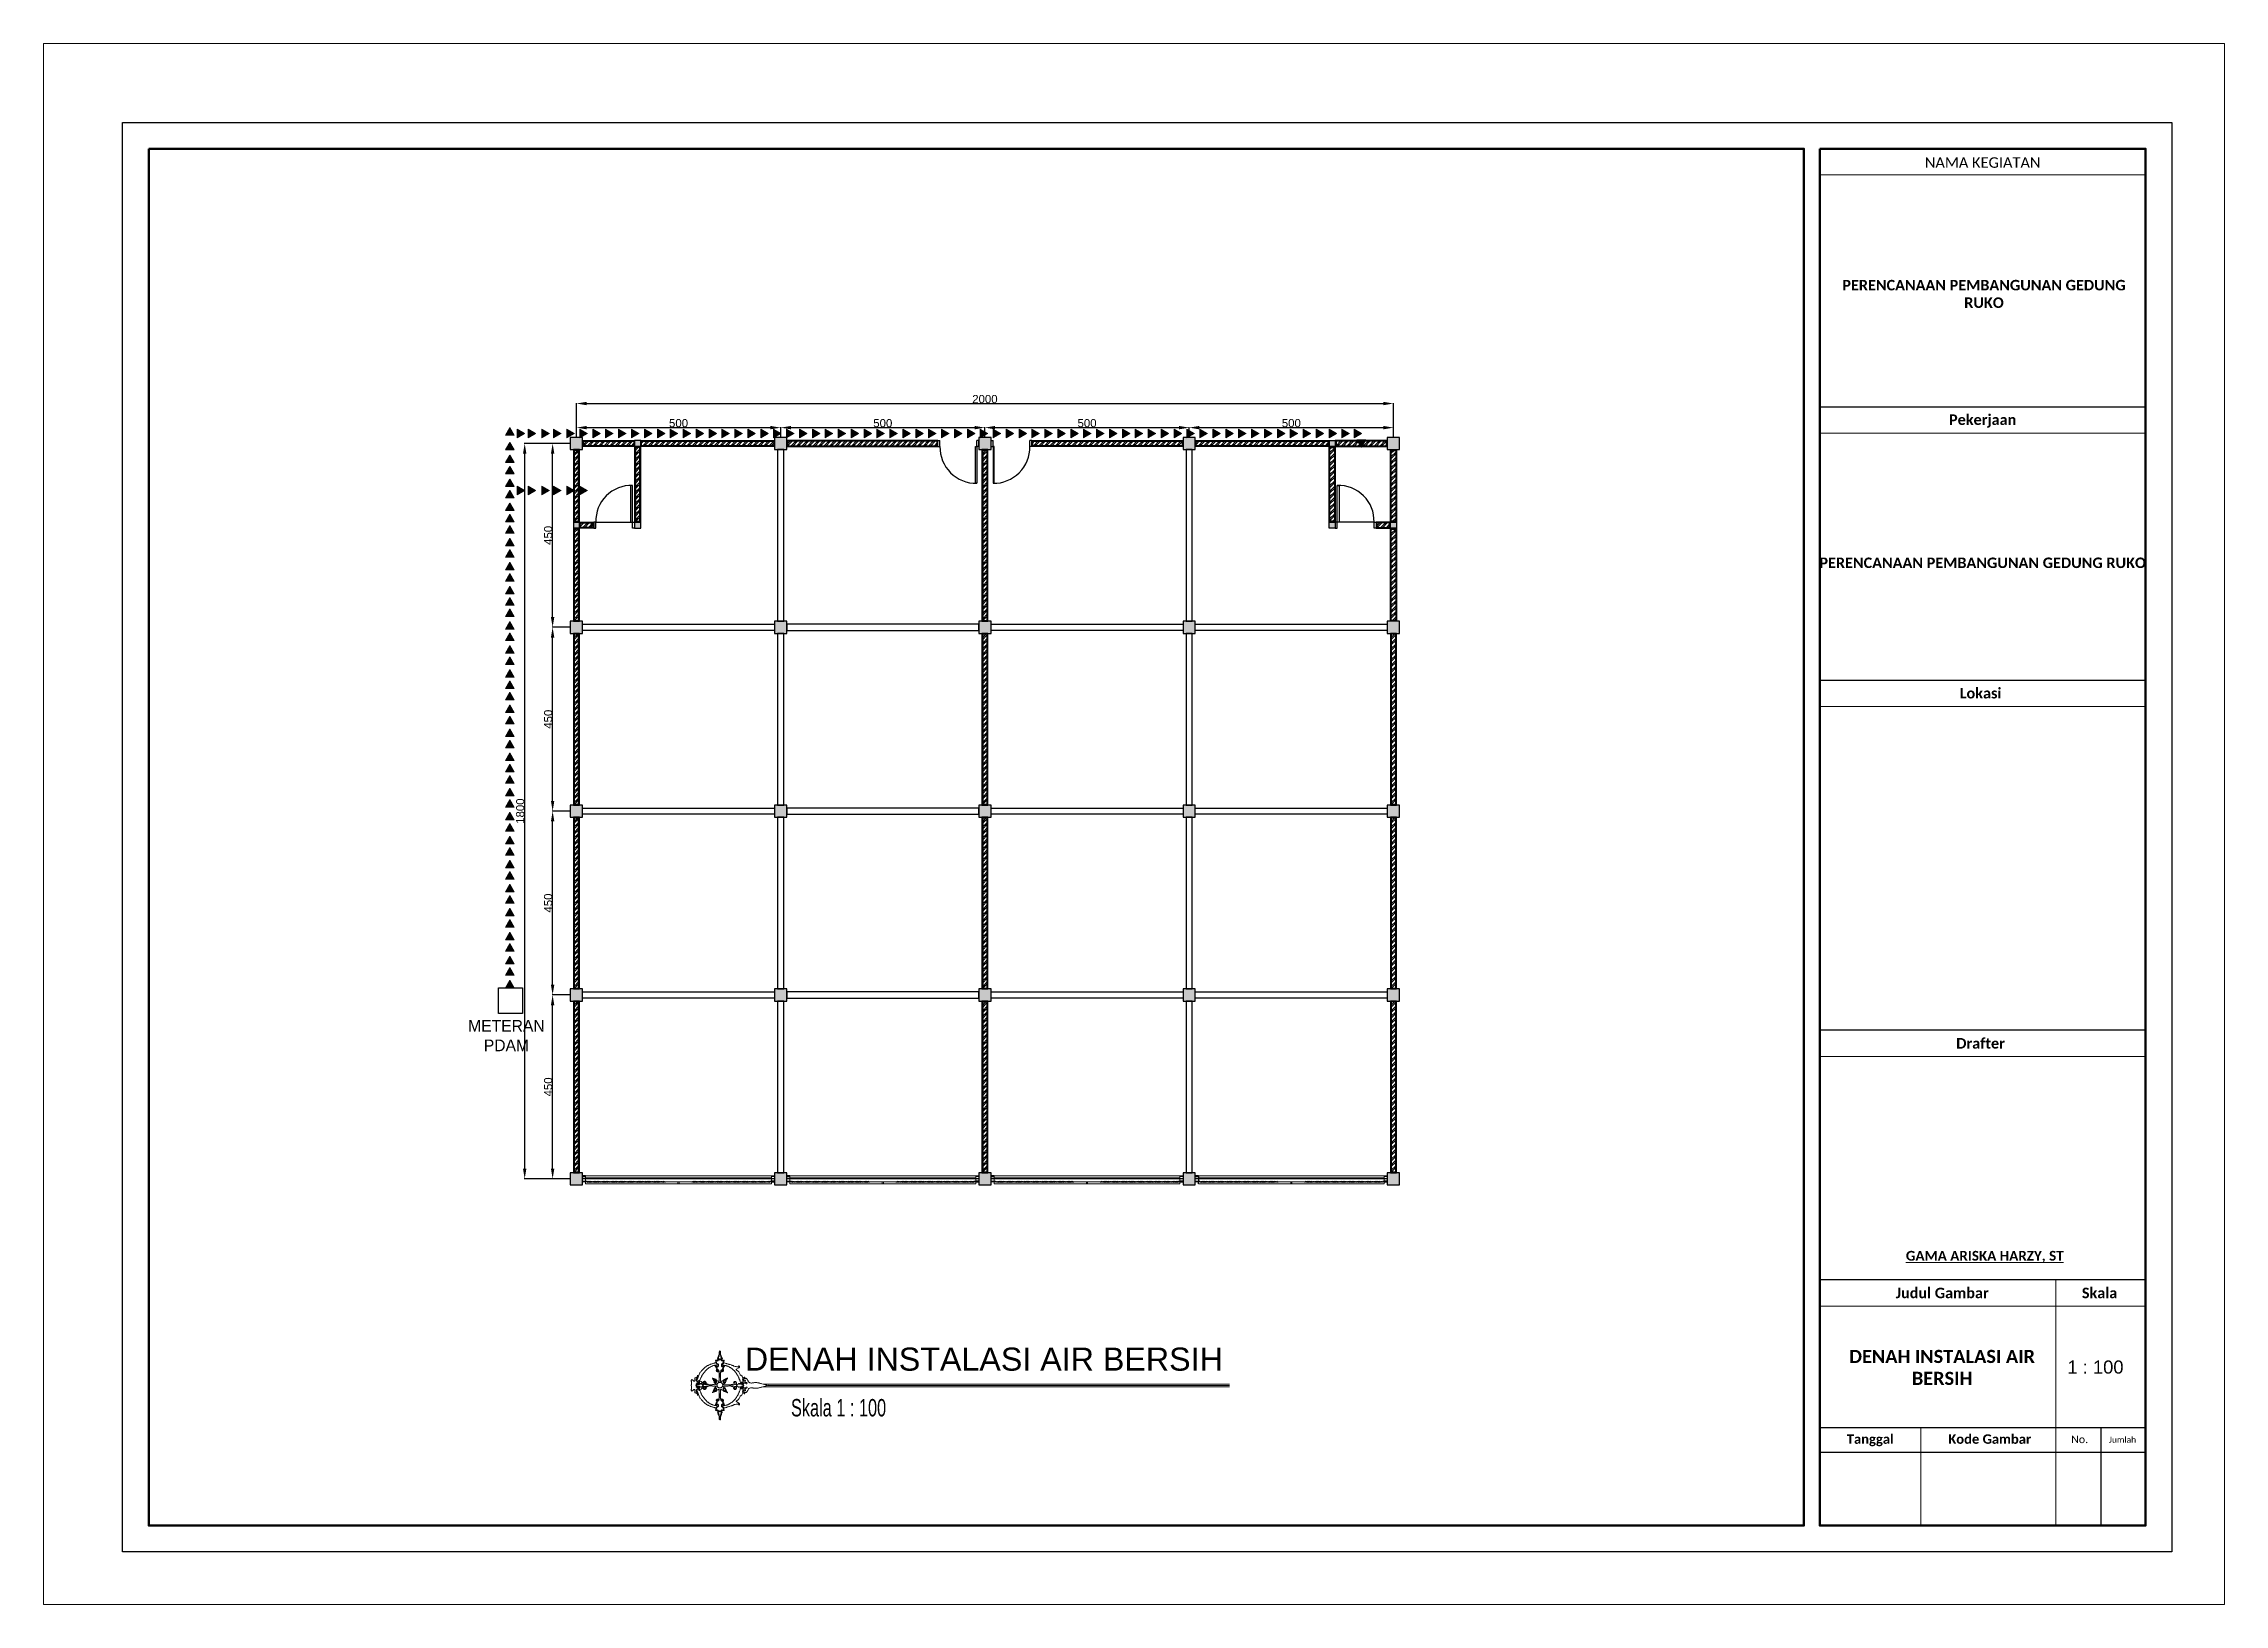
# Model space of a CAD drawing. Header units: centimetres. Extents: x 134057 to 145613, y 5028 to 39996.
# Drawn here: x 139417 to 144755, y 32340 to 36160 of the extents above; entities that cross this region are included whole.
import ezdxf

# ---------------------------------------------------------------- set-up
doc = ezdxf.new("R2010")
doc.units = ezdxf.units.CM
doc.header["$PDMODE"] = 2
for name, color, linetype, lineweight in [('a. line t', 7, 'Continuous', 50), ('dinding dalam', 101, 'Continuous', 25), ('Kertas', 252, 'Continuous', 20), ('Legenda', 252, 'Continuous', 20), ('Pintu ruko', 10, 'Continuous', 25), ('pondasi', 131, 'Continuous', 18), ('TEKS', 190, 'Continuous', 0), ('TEXT', 3, 'Continuous', 20)]:
    doc.layers.add(name, color=color, linetype=linetype, lineweight=lineweight)
for name, color, linetype in [('dinding', 151, 'Continuous'), ('kolom', 141, 'Continuous'), ('kuzen', 191, 'Continuous')]:
    doc.layers.add(name, color=color, linetype=linetype)
doc.styles.add('ROMANS', font='ROMANS.SHX', dxfattribs={"width": 0.7})
doc.styles.get("Standard").update_dxf_attribs({"font": 'arial.ttf'})
doc.styles.add('TRADITIONAL', font='')
doc.styles.get('TRADITIONAL').set_extended_font_data('Traditional Arabic')
doc.dimstyles.new('ISO-25', dxfattribs={"dimtxt": 2.5, "dimasz": 2.5, "dimexe": 1.25, "dimexo": 0.625, "dimtad": 1, "dimtxsty": 'Standard', "dimcen": 2.5, "dimadec": 0, "dimazin": 0, "dimtfac": 1, "dimtmove": 0, "dimatfit": 3, "dimfxl": 1, "dimarcsym": 0})
pattern_1 = [(45, (-1848.934, -3645.437), (-6.7351921, 6.7351921), []), (45, (-1844.444, -3645.437), (-6.7351921, 6.7351921), [])]
pattern_2 = [(45, (-1698.934, -3645.437), (-6.7351921, 6.7351921), []), (45, (-1694.444, -3645.437), (-6.7351921, 6.7351921), [])]

msp = doc.modelspace()

# ---------------------------------------------------------------- texts
at = {"layer": 'a. line t', "color": 2}
msp.add_text('1 : 100', height=32.1585, dxfattribs=at).set_placement((144370.758, 32904.748))
at = {"layer": 'a. line t', "color": 2, "lineweight": 20, "attachment_point": 5}
for s, insert, char_height, width in [('{\\fCandara|b0|i0|c0|p34;NAMA KEGIATAN}', (144163.255, 35869.118), 25.72682, 797.53136), ('{\\fCandara|b1|i0|c0|p34;PERENCANAAN PEMBANGUNAN GEDUNG RUKO}', (144166.524, 35547.553), 25.72682, 697.36613), ('{\\fCandara|b1|i0|c0|p34;Pekerjaan}', (144163.255, 35236.442), 25.72682, 797.53136), ('{\\fCandara|b1|i0|c0|p34;PERENCANAAN PEMBANGUNAN GEDUNG RUKO }', (144163.255, 34889.346), 25.72682, 797.53136), ('{\\fCandara|b1|i0|c0|p34;Lokasi}', (144158.138, 34570.214), 25.72682, 797.53136), ('{\\fCandara|b1|i0|c0|p34;Drafter}', (144158.138, 33713.114), 25.72682, 797.53136), ('{\\fCandara|b1|i0|c0|p34;\\LGAMA ARISKA HARZY, ST}', (144168.373, 33190.717), 23.8863, 895.99202), ('{\\fCandara|b1|i0|c0|p34;Judul Gambar}', (144064.231, 33102.088), 25.72682, 527.39977), ('{\\fCandara|b1|i0|c0|p34;Skala}', (144449.481, 33102.088), 25.72682, 270.13159)]:
    msp.add_mtext(s, dxfattribs=dict(at, insert=insert, char_height=char_height, width=width))
at = {"layer": 'a. line t', "color": 2, "lineweight": 15, "insert": (144063.991, 32919.776), "char_height": 32.15852, "width": 546.29036, "attachment_point": 5}
msp.add_mtext('{\\fCandara|b1|i0|c0|p34;DENAH INSTALASI AIR BERSIH}', dxfattribs=at)
at = {"layer": 'a. line t', "color": 2, "attachment_point": 1}
for s, insert, char_height, width in [('{\\fCandara|b1|i0|c0|p34;Tanggal}', (143830.604, 32756.167), 23.15414, 405.10216), ('{\\fCandara|b1|i0|c0|p34;Kode Gambar}', (144079.113, 32756.167), 23.15414, 405.10216), ('{\\fCandara|b0|i0|c0|p34;No.}', (144380.111, 32753.165), 18.52331, 39.33731), ('{\\fCandara|b0|i0|c0|p34;Jumlah}', (144472.432, 32750.311), 14.81865, 70.40205)]:
    msp.add_mtext(s, dxfattribs=dict(at, insert=insert, char_height=char_height, width=width))
at = {"layer": 'TEKS', "color": 1, "lineweight": 15, "insert": (140549.576, 33732.149), "char_height": 28.6714, "width": 429.1218, "attachment_point": 5, "style": 'TRADITIONAL'}
msp.add_mtext('METERAN\\PPDAM', dxfattribs=at)
at = {"layer": 'TEXT', "color": 2}
msp.add_text('DENAH INSTALASI AIR BERSIH', height=56.45376, dxfattribs=at).set_placement((141133.256, 32912.017))
at = {"layer": 'TEXT', "color": 2, "lineweight": 15, "insert": (141246.202, 32842.594), "char_height": 42.61057, "width": 20034.15854, "attachment_point": 1, "style": 'ROMANS'}
msp.add_mtext('\\pt3.96;{\\fColonna MT|b0|i0|c0|p82;Skala 1 : 100}', dxfattribs=at)

# ---------------------------------------------------------------- blocks, each defined once
blk = doc.blocks.new('*D149')
at = {"layer": 'Defpoints', "color": 0, "transparency": 16777216}
for p in [(140720.9, 35196.6), (141220.9, 35220.3), (141220.9, 35196.6)]:
    blk.add_point(p, dxfattribs=at)
at = {"layer": 'dinding', "color": 0, "lineweight": -2, "transparency": 16777216}
for p, q in [((140720.9, 35197.2), (140720.9, 35221.6)), ((140745.9, 35220.3), (141195.9, 35220.3)), ((141220.9, 35197.2), (141220.9, 35221.6))]:
    blk.add_line(p, q, dxfattribs=at)
at = {"layer": 'dinding', "color": 0, "transparency": 16777216}
for points in [[(140745.9, 35224.5), (140745.9, 35216.2), (140720.9, 35220.3)], [(141195.9, 35224.5), (141195.9, 35216.2), (141220.9, 35220.3)]]:
    blk.add_solid(points, dxfattribs=at)
at = {"layer": 'dinding', "color": 0, "transparency": 16777216, "insert": (140970.9, 35231.2), "char_height": 20, "attachment_point": 5}
blk.add_mtext('500', dxfattribs=at)
blk = doc.blocks.new('*D140')
at = {"layer": 'Defpoints', "color": 0, "transparency": 16777216}
for p in [(141220.9, 35196.6), (141720.9, 35220.3), (141720.9, 35196.6)]:
    blk.add_point(p, dxfattribs=at)
at = {"layer": 'dinding', "color": 0, "lineweight": -2, "transparency": 16777216}
for p, q in [((141220.9, 35197.2), (141220.9, 35221.6)), ((141245.9, 35220.3), (141695.9, 35220.3)), ((141720.9, 35197.2), (141720.9, 35221.6))]:
    blk.add_line(p, q, dxfattribs=at)
at = {"layer": 'dinding', "color": 0, "transparency": 16777216}
for points in [[(141245.9, 35224.5), (141245.9, 35216.2), (141220.9, 35220.3)], [(141695.9, 35224.5), (141695.9, 35216.2), (141720.9, 35220.3)]]:
    blk.add_solid(points, dxfattribs=at)
at = {"layer": 'dinding', "color": 0, "transparency": 16777216, "insert": (141470.9, 35231.2), "char_height": 20, "attachment_point": 5}
blk.add_mtext('500', dxfattribs=at)
blk = doc.blocks.new('*D141')
at = {"layer": 'Defpoints', "color": 0, "transparency": 16777216}
for p in [(141720.9, 35196.6), (142220.9, 35220.3), (142220.9, 35196.6)]:
    blk.add_point(p, dxfattribs=at)
at = {"layer": 'dinding', "color": 0, "lineweight": -2, "transparency": 16777216}
for p, q in [((141720.9, 35197.2), (141720.9, 35221.6)), ((141745.9, 35220.3), (142195.9, 35220.3)), ((142220.9, 35197.2), (142220.9, 35221.6))]:
    blk.add_line(p, q, dxfattribs=at)
at = {"layer": 'dinding', "color": 0, "transparency": 16777216}
for points in [[(141745.9, 35224.5), (141745.9, 35216.2), (141720.9, 35220.3)], [(142195.9, 35224.5), (142195.9, 35216.2), (142220.9, 35220.3)]]:
    blk.add_solid(points, dxfattribs=at)
at = {"layer": 'dinding', "color": 0, "transparency": 16777216, "insert": (141970.9, 35231.2), "char_height": 20, "attachment_point": 5}
blk.add_mtext('500', dxfattribs=at)
blk = doc.blocks.new('*D142')
at = {"layer": 'Defpoints', "color": 0, "transparency": 16777216}
for p in [(142220.9, 35196.6), (142720.9, 35220.3), (142720.9, 35196.6)]:
    blk.add_point(p, dxfattribs=at)
at = {"layer": 'dinding', "color": 0, "lineweight": -2, "transparency": 16777216}
for p, q in [((142220.9, 35197.2), (142220.9, 35221.6)), ((142245.9, 35220.3), (142695.9, 35220.3)), ((142720.9, 35197.2), (142720.9, 35221.6))]:
    blk.add_line(p, q, dxfattribs=at)
at = {"layer": 'dinding', "color": 0, "transparency": 16777216}
for points in [[(142245.9, 35224.5), (142245.9, 35216.2), (142220.9, 35220.3)], [(142695.9, 35224.5), (142695.9, 35216.2), (142720.9, 35220.3)]]:
    blk.add_solid(points, dxfattribs=at)
at = {"layer": 'dinding', "color": 0, "transparency": 16777216, "insert": (142470.9, 35231.2), "char_height": 20, "attachment_point": 5}
blk.add_mtext('500', dxfattribs=at)
blk = doc.blocks.new('*D143')
at = {"layer": 'Defpoints', "color": 0, "transparency": 16777216}
for p in [(142720.9, 35279.4), (140720.9, 35196.6), (142720.9, 35196.6)]:
    blk.add_point(p, dxfattribs=at)
at = {"layer": 'dinding', "color": 0, "lineweight": -2, "transparency": 16777216}
for p, q in [((140720.9, 35197.2), (140720.9, 35280.6)), ((140745.9, 35279.4), (142695.9, 35279.4)), ((142720.9, 35197.2), (142720.9, 35280.6))]:
    blk.add_line(p, q, dxfattribs=at)
at = {"layer": 'dinding', "color": 0, "transparency": 16777216}
for points in [[(140745.9, 35283.5), (140745.9, 35275.2), (140720.9, 35279.4)], [(142695.9, 35283.5), (142695.9, 35275.2), (142720.9, 35279.4)]]:
    blk.add_solid(points, dxfattribs=at)
at = {"layer": 'dinding', "color": 0, "transparency": 16777216, "insert": (141720.9, 35290.2), "char_height": 20, "attachment_point": 5}
blk.add_mtext('2000', dxfattribs=at)
blk = doc.blocks.new('*D148')
at = {"layer": 'Defpoints', "color": 0, "transparency": 16777216}
for p in [(140662.7, 35181.6), (140705.9, 35181.6), (140705.9, 34731.6)]:
    blk.add_point(p, dxfattribs=at)
at = {"layer": 'dinding', "color": 0, "lineweight": -2, "transparency": 16777216}
for p, q in [((140705.3, 35181.6), (140661.4, 35181.6)), ((140662.7, 34756.6), (140662.7, 35156.6)), ((140705.3, 34731.6), (140661.4, 34731.6))]:
    blk.add_line(p, q, dxfattribs=at)
at = {"layer": 'dinding', "color": 0, "transparency": 16777216}
for points in [[(140658.5, 35156.6), (140666.8, 35156.6), (140662.7, 35181.6)], [(140658.5, 34756.6), (140666.8, 34756.6), (140662.7, 34731.6)]]:
    blk.add_solid(points, dxfattribs=at)
at = {"layer": 'dinding', "color": 0, "transparency": 16777216, "insert": (140651.8, 34956.6), "char_height": 20, "attachment_point": 5, "rotation": 90}
blk.add_mtext('450', dxfattribs=at)
blk = doc.blocks.new('*D144')
at = {"layer": 'Defpoints', "color": 0, "transparency": 16777216}
for p in [(140662.7, 34731.6), (140705.9, 34731.6), (140705.9, 34281.6)]:
    blk.add_point(p, dxfattribs=at)
at = {"layer": 'dinding', "color": 0, "lineweight": -2, "transparency": 16777216}
for p, q in [((140705.3, 34731.6), (140661.4, 34731.6)), ((140662.7, 34306.6), (140662.7, 34706.6)), ((140705.3, 34281.6), (140661.4, 34281.6))]:
    blk.add_line(p, q, dxfattribs=at)
at = {"layer": 'dinding', "color": 0, "transparency": 16777216}
for points in [[(140658.5, 34706.6), (140666.8, 34706.6), (140662.7, 34731.6)], [(140658.5, 34306.6), (140666.8, 34306.6), (140662.7, 34281.6)]]:
    blk.add_solid(points, dxfattribs=at)
at = {"layer": 'dinding', "color": 0, "transparency": 16777216, "insert": (140651.8, 34506.6), "char_height": 20, "attachment_point": 5, "rotation": 90}
blk.add_mtext('450', dxfattribs=at)
blk = doc.blocks.new('*D145')
at = {"layer": 'Defpoints', "color": 0, "transparency": 16777216}
for p in [(140662.7, 34281.6), (140705.9, 34281.6), (140705.9, 33831.6)]:
    blk.add_point(p, dxfattribs=at)
at = {"layer": 'dinding', "color": 0, "lineweight": -2, "transparency": 16777216}
for p, q in [((140705.3, 34281.6), (140661.4, 34281.6)), ((140662.7, 33856.6), (140662.7, 34256.6)), ((140705.3, 33831.6), (140661.4, 33831.6))]:
    blk.add_line(p, q, dxfattribs=at)
at = {"layer": 'dinding', "color": 0, "transparency": 16777216}
for points in [[(140658.5, 34256.6), (140666.8, 34256.6), (140662.7, 34281.6)], [(140658.5, 33856.6), (140666.8, 33856.6), (140662.7, 33831.6)]]:
    blk.add_solid(points, dxfattribs=at)
at = {"layer": 'dinding', "color": 0, "transparency": 16777216, "insert": (140651.8, 34056.6), "char_height": 20, "attachment_point": 5, "rotation": 90}
blk.add_mtext('450', dxfattribs=at)
blk = doc.blocks.new('*D146')
at = {"layer": 'Defpoints', "color": 0, "transparency": 16777216}
for p in [(140662.7, 33831.6), (140705.9, 33831.6), (140705.9, 33381.6)]:
    blk.add_point(p, dxfattribs=at)
at = {"layer": 'dinding', "color": 0, "lineweight": -2, "transparency": 16777216}
for p, q in [((140705.3, 33831.6), (140661.4, 33831.6)), ((140662.7, 33406.6), (140662.7, 33806.6)), ((140705.3, 33381.6), (140661.4, 33381.6))]:
    blk.add_line(p, q, dxfattribs=at)
at = {"layer": 'dinding', "color": 0, "transparency": 16777216}
for points in [[(140658.5, 33806.6), (140666.8, 33806.6), (140662.7, 33831.6)], [(140658.5, 33406.6), (140666.8, 33406.6), (140662.7, 33381.6)]]:
    blk.add_solid(points, dxfattribs=at)
at = {"layer": 'dinding', "color": 0, "transparency": 16777216, "insert": (140651.8, 33606.6), "char_height": 20, "attachment_point": 5, "rotation": 90}
blk.add_mtext('450', dxfattribs=at)
blk = doc.blocks.new('*D147')
at = {"layer": 'Defpoints', "color": 0, "transparency": 16777216}
for p in [(140594.3, 35181.6), (140705.9, 35181.6), (140705.9, 33381.6)]:
    blk.add_point(p, dxfattribs=at)
at = {"layer": 'dinding', "color": 0, "lineweight": -2, "transparency": 16777216}
for p, q in [((140705.3, 35181.6), (140593, 35181.6)), ((140594.3, 33406.6), (140594.3, 35156.6)), ((140705.3, 33381.6), (140593, 33381.6))]:
    blk.add_line(p, q, dxfattribs=at)
at = {"layer": 'dinding', "color": 0, "transparency": 16777216}
for points in [[(140590.1, 35156.6), (140598.4, 35156.6), (140594.3, 35181.6)], [(140590.1, 33406.6), (140598.4, 33406.6), (140594.3, 33381.6)]]:
    blk.add_solid(points, dxfattribs=at)
at = {"layer": 'dinding', "color": 0, "transparency": 16777216, "insert": (140583.4, 34281.6), "char_height": 20, "attachment_point": 5, "rotation": 90}
blk.add_mtext('1800', dxfattribs=at)

# ---------------------------------------------------------------- dimensions: what is measured, and where the dimension line sits
at = {"layer": 'dinding'}
for base, p1, p2, picture, middle in [((142720.886, 35279.368), (140720.886, 35196.59), (142720.886, 35196.59), '*D143', (141720.886, 35290.205)), ((141220.886, 35220.332), (140720.886, 35196.59), (141220.886, 35196.59), '*D149', (140970.886, 35231.168)), ((141720.886, 35220.332), (141220.886, 35196.59), (141720.886, 35196.59), '*D140', (141470.886, 35231.168)), ((142220.886, 35220.332), (141720.886, 35196.59), (142220.886, 35196.59), '*D141', (141970.886, 35231.168)), ((142720.886, 35220.332), (142220.886, 35196.59), (142720.886, 35196.59), '*D142', (142470.886, 35231.168))]:
    dim = msp.add_linear_dim(base=base, p1=p1, p2=p2, dimstyle='ISO-25', override={"dimtxt": 20, "dimasz": 25}, dxfattribs=at)
    dim.commit()
    dim.dimension.update_dxf_attribs({"geometry": picture, "text_midpoint": middle})
for base, p1, p2, picture, middle in [((140594.266, 35181.59), (140705.886, 33381.59), (140705.886, 35181.59), '*D147', (140583.43, 34281.59)), ((140662.671, 35181.59), (140705.886, 34731.59), (140705.886, 35181.59), '*D148', (140651.834, 34956.59)), ((140662.671, 34731.59), (140705.886, 34281.59), (140705.886, 34731.59), '*D144', (140651.834, 34506.59)), ((140662.671, 34281.59), (140705.886, 33831.59), (140705.886, 34281.59), '*D145', (140651.834, 34056.59)), ((140662.671, 33831.59), (140705.886, 33381.59), (140705.886, 33831.59), '*D146', (140651.834, 33606.59))]:
    dim = msp.add_linear_dim(base=base, p1=p1, p2=p2, angle=90, dimstyle='ISO-25', override={"dimtxt": 20, "dimasz": 25}, dxfattribs=at)
    dim.commit()
    dim.dimension.update_dxf_attribs({"geometry": picture, "text_midpoint": middle})

# ---------------------------------------------------------------- hatches: boundary and pattern name
at = {"layer": 'dinding', "true_color": 0x636466}
h = msp.add_hatch(color=251, dxfattribs=at)
h.dxf.hatch_style = 1
h.paths.add_polyline_path([(140735.886, 35196.59), (140705.886, 35196.59), (140705.886, 35166.59), (140735.886, 35166.59)])
h.paths.add_polyline_path([(140878.386, 35189.09), (140863.386, 35189.09), (140863.386, 35174.09), (140878.386, 35174.09)])
h.paths.add_polyline_path([(140728.386, 34989.09), (140713.386, 34989.09), (140713.386, 34974.09), (140728.386, 34974.09)])
h.paths.add_polyline_path([(140878.386, 34989.09), (140863.386, 34989.09), (140863.386, 34974.09), (140878.386, 34974.09)])
h.paths.add_polyline_path([(141235.886, 35196.59), (141205.886, 35196.59), (141205.886, 35166.59), (141235.886, 35166.59)])
h.paths.add_polyline_path([(141735.886, 35196.59), (141705.886, 35196.59), (141705.886, 35166.59), (141735.886, 35166.59)])
h.paths.add_polyline_path([(142235.886, 35196.59), (142205.886, 35196.59), (142205.886, 35166.59), (142235.886, 35166.59)])
h.paths.add_polyline_path([(142578.386, 35189.09), (142563.386, 35189.09), (142563.386, 35174.09), (142578.386, 35174.09)])
h.paths.add_polyline_path([(142735.886, 35196.59), (142705.886, 35196.59), (142705.886, 35166.59), (142735.886, 35166.59)])
h.paths.add_polyline_path([(142578.386, 34989.09), (142563.386, 34989.09), (142563.386, 34974.09), (142578.386, 34974.09)])
h.paths.add_polyline_path([(142728.386, 34989.09), (142713.386, 34989.09), (142713.386, 34974.09), (142728.386, 34974.09)])
h.paths.add_polyline_path([(142735.886, 34746.59), (142705.886, 34746.59), (142705.886, 34716.59), (142735.886, 34716.59)])
h.paths.add_polyline_path([(142235.886, 34746.59), (142205.886, 34746.59), (142205.886, 34716.59), (142235.886, 34716.59)])
h.paths.add_polyline_path([(141735.886, 34746.59), (141705.886, 34746.59), (141705.886, 34716.59), (141735.886, 34716.59)])
h.paths.add_polyline_path([(141235.886, 34746.59), (141205.886, 34746.59), (141205.886, 34716.59), (141235.886, 34716.59)])
h.paths.add_polyline_path([(140735.886, 34746.59), (140705.886, 34746.59), (140705.886, 34716.59), (140735.886, 34716.59)])
h.paths.add_polyline_path([(140735.886, 34296.59), (140705.886, 34296.59), (140705.886, 34266.59), (140735.886, 34266.59)])
h.paths.add_polyline_path([(141235.886, 34296.59), (141205.886, 34296.59), (141205.886, 34266.59), (141235.886, 34266.59)])
h.paths.add_polyline_path([(141735.886, 34296.59), (141705.886, 34296.59), (141705.886, 34266.59), (141735.886, 34266.59)])
h.paths.add_polyline_path([(142235.886, 34296.59), (142205.886, 34296.59), (142205.886, 34266.59), (142235.886, 34266.59)])
h.paths.add_polyline_path([(142735.886, 34296.59), (142705.886, 34296.59), (142705.886, 34266.59), (142735.886, 34266.59)])
h.paths.add_polyline_path([(142735.886, 33846.59), (142705.886, 33846.59), (142705.886, 33816.59), (142735.886, 33816.59)])
h.paths.add_polyline_path([(142235.886, 33846.59), (142205.886, 33846.59), (142205.886, 33816.59), (142235.886, 33816.59)])
h.paths.add_polyline_path([(141735.886, 33846.59), (141705.886, 33846.59), (141705.886, 33816.59), (141735.886, 33816.59)])
h.paths.add_polyline_path([(141235.886, 33846.59), (141205.886, 33846.59), (141205.886, 33816.59), (141235.886, 33816.59)])
h.paths.add_polyline_path([(140735.886, 33846.59), (140705.886, 33846.59), (140705.886, 33816.59), (140735.886, 33816.59)])
h.paths.add_polyline_path([(140735.886, 33381.59), (140705.886, 33381.59), (140705.886, 33366.59), (140735.886, 33366.59)])
h.paths.add_polyline_path([(140735.886, 33396.59), (140705.886, 33396.59), (140705.886, 33381.59), (140735.886, 33381.59)])
h.paths.add_polyline_path([(141235.886, 33381.59), (141205.886, 33381.59), (141205.886, 33366.59), (141235.886, 33366.59)])
h.paths.add_polyline_path([(141235.886, 33396.59), (141205.886, 33396.59), (141205.886, 33381.59), (141235.886, 33381.59)])
h.paths.add_polyline_path([(141735.886, 33381.59), (141705.886, 33381.59), (141705.886, 33366.59), (141735.886, 33366.59)])
h.paths.add_polyline_path([(141735.886, 33396.59), (141705.886, 33396.59), (141705.886, 33381.59), (141735.886, 33381.59)])
h.paths.add_polyline_path([(142235.886, 33381.59), (142205.886, 33381.59), (142205.886, 33366.59), (142235.886, 33366.59)])
h.paths.add_polyline_path([(142235.886, 33396.59), (142205.886, 33396.59), (142205.886, 33381.59), (142235.886, 33381.59)])
h.paths.add_polyline_path([(142735.886, 33381.59), (142705.886, 33381.59), (142705.886, 33366.59), (142735.886, 33366.59)])
h.paths.add_polyline_path([(142735.886, 33396.59), (142705.886, 33396.59), (142705.886, 33381.59), (142735.886, 33381.59)])
h = msp.add_hatch(dxfattribs=at)
h.set_pattern_fill('ANSI32', color=251)
h.set_pattern_definition(pattern_1)
h.paths.add_polyline_path([(140861.386, 35181.59), (140737.886, 35181.59), (140737.886, 35176.09), (140861.386, 35176.09)])
h.paths.add_polyline_path([(140861.386, 35187.09), (140737.886, 35187.09), (140737.886, 35181.59), (140861.386, 35181.59)])
h = msp.add_hatch(dxfattribs=at)
h.set_pattern_fill('ANSI32', color=251)
h.set_pattern_definition(pattern_1)
h.paths.add_polyline_path([(141203.886, 35187.09), (140880.386, 35187.09), (140880.386, 35176.09), (141203.886, 35176.09)])
h.paths.add_polyline_path([(141603.886, 35187.09), (141237.886, 35187.09), (141237.886, 35176.09), (141603.886, 35176.09)])
h.paths.add_polyline_path([(142203.886, 35187.09), (141837.886, 35187.09), (141837.886, 35176.09), (142203.886, 35176.09)])
h.paths.add_polyline_path([(142561.386, 35187.09), (142237.886, 35187.09), (142237.886, 35176.09), (142561.386, 35176.09)])
h = msp.add_hatch(dxfattribs=at)
h.set_pattern_fill('ANSI32', color=251)
h.set_pattern_definition(pattern_1)
h.paths.add_polyline_path([(142580.386, 35181.59), (142703.886, 35181.59), (142703.886, 35176.09), (142580.386, 35176.09)])
h.paths.add_polyline_path([(142580.386, 35187.09), (142703.886, 35187.09), (142703.886, 35181.59), (142580.386, 35181.59)])
h = msp.add_hatch(dxfattribs=at)
h.set_pattern_fill('ANSI32', color=251)
h.set_pattern_definition(pattern_1)
h.paths.add_polyline_path([(140726.386, 35164.59), (140720.886, 35164.59), (140720.886, 34991.09), (140726.386, 34991.09)])
h.paths.add_polyline_path([(140720.886, 35164.59), (140715.386, 35164.59), (140715.386, 34991.09), (140720.886, 34991.09)])
h = msp.add_hatch(dxfattribs=at)
h.set_pattern_fill('ANSI32', color=251)
h.set_pattern_definition(pattern_2)
h.paths.add_polyline_path([(140876.386, 35172.09), (140870.886, 35172.09), (140870.886, 34991.09), (140876.386, 34991.09)])
h.paths.add_polyline_path([(140870.886, 35172.09), (140865.386, 35172.09), (140865.386, 34991.09), (140870.886, 34991.09)])
h = msp.add_hatch(dxfattribs=at)
h.set_pattern_fill('ANSI32', color=251)
h.set_pattern_definition([(45, (-848.934, -3645.437), (-6.7351921, 6.7351921), []), (45, (-844.444, -3645.437), (-6.7351921, 6.7351921), [])])
h.paths.add_polyline_path([(141726.386, 35164.59), (141715.386, 35164.59), (141715.386, 34748.59), (141726.386, 34748.59)])
h = msp.add_hatch(dxfattribs=at)
h.set_pattern_fill('ANSI32', color=251)
h.set_pattern_definition(pattern_2)
h.paths.add_polyline_path([(142565.386, 35172.09), (142570.886, 35172.09), (142570.886, 34991.09), (142565.386, 34991.09)])
h.paths.add_polyline_path([(142570.886, 35172.09), (142576.386, 35172.09), (142576.386, 34991.09), (142570.886, 34991.09)])
h = msp.add_hatch(dxfattribs=at)
h.set_pattern_fill('ANSI32', color=251)
h.set_pattern_definition(pattern_1)
h.paths.add_polyline_path([(142715.386, 35164.59), (142720.886, 35164.59), (142720.886, 34991.09), (142715.386, 34991.09)])
h.paths.add_polyline_path([(142720.886, 35164.59), (142726.386, 35164.59), (142726.386, 34991.09), (142720.886, 34991.09)])
h = msp.add_hatch(dxfattribs=at)
h.set_pattern_fill('ANSI32', color=251)
h.set_pattern_definition(pattern_1)
h.paths.add_polyline_path([(140726.386, 34972.09), (140715.386, 34972.09), (140715.386, 34748.59), (140726.386, 34748.59)])
h = msp.add_hatch(dxfattribs=at)
h.set_pattern_fill('ANSI32', color=251)
h.set_pattern_definition(pattern_1)
h.paths.add_polyline_path([(140761.386, 34981.59), (140730.386, 34981.59), (140730.386, 34976.09), (140761.386, 34976.09)])
h.paths.add_polyline_path([(140761.386, 34987.09), (140730.386, 34987.09), (140730.386, 34981.59), (140761.386, 34981.59)])
h = msp.add_hatch(dxfattribs=at)
h.set_pattern_fill('ANSI32', color=251)
h.set_pattern_definition(pattern_1)
h.paths.add_polyline_path([(142680.386, 34981.59), (142711.386, 34981.59), (142711.386, 34976.09), (142680.386, 34976.09)])
h.paths.add_polyline_path([(142680.386, 34987.09), (142711.386, 34987.09), (142711.386, 34981.59), (142680.386, 34981.59)])
h = msp.add_hatch(dxfattribs=at)
h.set_pattern_fill('ANSI32', color=251)
h.set_pattern_definition(pattern_1)
h.paths.add_polyline_path([(142715.386, 34972.09), (142726.386, 34972.09), (142726.386, 34748.59), (142715.386, 34748.59)])
h = msp.add_hatch(dxfattribs=at)
h.set_pattern_fill('ANSI32', color=251)
h.set_pattern_definition([(45, (-1848.934, -4095.437), (-6.7351921, 6.7351921), []), (45, (-1844.444, -4095.437), (-6.7351921, 6.7351921), [])])
h.paths.add_polyline_path([(140726.386, 34714.59), (140715.386, 34714.59), (140715.386, 34298.59), (140726.386, 34298.59)])
h = msp.add_hatch(dxfattribs=at)
h.set_pattern_fill('ANSI32', color=251)
h.set_pattern_definition([(45, (-848.934, -4095.437), (-6.7351921, 6.7351921), []), (45, (-844.444, -4095.437), (-6.7351921, 6.7351921), [])])
h.paths.add_polyline_path([(141726.386, 34714.59), (141715.386, 34714.59), (141715.386, 34298.59), (141726.386, 34298.59)])
h = msp.add_hatch(dxfattribs=at)
h.set_pattern_fill('ANSI32', color=251)
h.set_pattern_definition([(45, (151.066, -4095.437), (-6.7351921, 6.7351921), []), (45, (155.556, -4095.437), (-6.7351921, 6.7351921), [])])
h.paths.add_polyline_path([(142726.386, 34714.59), (142715.386, 34714.59), (142715.386, 34298.59), (142726.386, 34298.59)])
h = msp.add_hatch(dxfattribs=at)
h.set_pattern_fill('ANSI32', color=251)
h.set_pattern_definition([(45, (-1848.934, -4545.437), (-6.7351921, 6.7351921), []), (45, (-1844.444, -4545.437), (-6.7351921, 6.7351921), [])])
h.paths.add_polyline_path([(140726.386, 34264.59), (140715.386, 34264.59), (140715.386, 33848.59), (140726.386, 33848.59)])
h = msp.add_hatch(dxfattribs=at)
h.set_pattern_fill('ANSI32', color=251)
h.set_pattern_definition([(45, (-848.934, -4545.437), (-6.7351921, 6.7351921), []), (45, (-844.444, -4545.437), (-6.7351921, 6.7351921), [])])
h.paths.add_polyline_path([(141726.386, 34264.59), (141715.386, 34264.59), (141715.386, 33848.59), (141726.386, 33848.59)])
h = msp.add_hatch(dxfattribs=at)
h.set_pattern_fill('ANSI32', color=251)
h.set_pattern_definition([(45, (151.066, -4545.437), (-6.7351921, 6.7351921), []), (45, (155.556, -4545.437), (-6.7351921, 6.7351921), [])])
h.paths.add_polyline_path([(142726.386, 34264.59), (142715.386, 34264.59), (142715.386, 33848.59), (142726.386, 33848.59)])
h = msp.add_hatch(dxfattribs=at)
h.set_pattern_fill('ANSI32', color=251)
h.set_pattern_definition([(45, (-1848.934, -4995.437), (-6.7351921, 6.7351921), []), (45, (-1844.444, -4995.437), (-6.7351921, 6.7351921), [])])
h.paths.add_polyline_path([(140726.386, 33814.59), (140715.386, 33814.59), (140715.386, 33398.59), (140726.386, 33398.59)])
h = msp.add_hatch(dxfattribs=at)
h.set_pattern_fill('ANSI32', color=251)
h.set_pattern_definition([(45, (-848.934, -4995.437), (-6.7351921, 6.7351921), []), (45, (-844.444, -4995.437), (-6.7351921, 6.7351921), [])])
h.paths.add_polyline_path([(141726.386, 33814.59), (141715.386, 33814.59), (141715.386, 33398.59), (141726.386, 33398.59)])
h = msp.add_hatch(dxfattribs=at)
h.set_pattern_fill('ANSI32', color=251)
h.set_pattern_definition([(45, (151.066, -4995.437), (-6.7351921, 6.7351921), []), (45, (155.556, -4995.437), (-6.7351921, 6.7351921), [])])
h.paths.add_polyline_path([(142726.386, 33814.59), (142715.386, 33814.59), (142715.386, 33398.59), (142726.386, 33398.59)])
at = {"layer": 'TEXT'}
h = msp.add_hatch(color=7, dxfattribs=at)
h.dxf.hatch_style = 1
h.paths.add_polyline_path([(140557.938, 35220.731), (140547.271, 35202.255), (140568.268, 35202.255), (140568.268, 35202.841)])
h = msp.add_hatch(color=7, dxfattribs=at)
h.dxf.hatch_style = 1
h.paths.add_polyline_path([(140557.938, 35184.352), (140547.271, 35165.876), (140568.268, 35165.876), (140568.268, 35166.461)])
h = msp.add_hatch(color=7, dxfattribs=at)
h.dxf.hatch_style = 1
h.paths.add_polyline_path([(140593.986, 35206.008), (140575.51, 35216.675), (140575.51, 35195.679), (140576.096, 35195.679)])
h = msp.add_hatch(color=7, dxfattribs=at)
h.dxf.hatch_style = 1
h.paths.add_polyline_path([(140621.104, 35206.008), (140602.629, 35216.675), (140602.629, 35195.679), (140603.214, 35195.679)])
h = msp.add_hatch(color=7, dxfattribs=at)
h.dxf.hatch_style = 1
h.paths.add_polyline_path([(140654.904, 35206.008), (140636.428, 35216.675), (140636.428, 35195.679), (140637.013, 35195.679)])
h = msp.add_hatch(color=7, dxfattribs=at)
h.dxf.hatch_style = 1
h.paths.add_polyline_path([(140683.201, 35206.008), (140664.725, 35216.675), (140664.725, 35195.679), (140665.31, 35195.679)])
h = msp.add_hatch(color=7, dxfattribs=at)
h.dxf.hatch_style = 1
h.paths.add_polyline_path([(140716.12, 35206.008), (140697.644, 35216.675), (140697.644, 35195.679), (140698.229, 35195.679)])
h = msp.add_hatch(color=7, dxfattribs=at)
h.dxf.hatch_style = 1
h.paths.add_polyline_path([(140747.739, 35206.008), (140729.264, 35216.675), (140729.264, 35195.679), (140729.849, 35195.679)])
h = msp.add_hatch(color=7, dxfattribs=at)
h.dxf.hatch_style = 1
h.paths.add_polyline_path([(140779.359, 35206.008), (140760.883, 35216.675), (140760.883, 35195.679), (140761.468, 35195.679)])
h = msp.add_hatch(color=7, dxfattribs=at)
h.dxf.hatch_style = 1
h.paths.add_polyline_path([(140810.978, 35206.008), (140792.502, 35216.675), (140792.502, 35195.679), (140793.087, 35195.679)])
h = msp.add_hatch(color=7, dxfattribs=at)
h.dxf.hatch_style = 1
h.paths.add_polyline_path([(140842.597, 35206.008), (140824.122, 35216.675), (140824.122, 35195.679), (140824.707, 35195.679)])
h = msp.add_hatch(color=7, dxfattribs=at)
h.dxf.hatch_style = 1
h.paths.add_polyline_path([(140874.217, 35206.008), (140855.741, 35216.675), (140855.741, 35195.679), (140856.326, 35195.679)])
h = msp.add_hatch(color=7, dxfattribs=at)
h.dxf.hatch_style = 1
h.paths.add_polyline_path([(140905.836, 35206.008), (140887.36, 35216.675), (140887.36, 35195.679), (140887.945, 35195.679)])
h = msp.add_hatch(color=7, dxfattribs=at)
h.dxf.hatch_style = 1
h.paths.add_polyline_path([(140937.455, 35206.008), (140918.98, 35216.675), (140918.98, 35195.679), (140919.565, 35195.679)])
h = msp.add_hatch(color=7, dxfattribs=at)
h.dxf.hatch_style = 1
h.paths.add_polyline_path([(140969.075, 35206.008), (140950.599, 35216.675), (140950.599, 35195.679), (140951.184, 35195.679)])
h = msp.add_hatch(color=7, dxfattribs=at)
h.dxf.hatch_style = 1
h.paths.add_polyline_path([(141000.694, 35206.008), (140982.218, 35216.675), (140982.218, 35195.679), (140982.803, 35195.679)])
h = msp.add_hatch(color=7, dxfattribs=at)
h.dxf.hatch_style = 1
h.paths.add_polyline_path([(141032.313, 35206.008), (141013.838, 35216.675), (141013.838, 35195.679), (141014.423, 35195.679)])
h = msp.add_hatch(color=7, dxfattribs=at)
h.dxf.hatch_style = 1
h.paths.add_polyline_path([(141063.933, 35206.008), (141045.457, 35216.675), (141045.457, 35195.679), (141046.042, 35195.679)])
h = msp.add_hatch(color=7, dxfattribs=at)
h.dxf.hatch_style = 1
h.paths.add_polyline_path([(141095.552, 35206.008), (141077.076, 35216.675), (141077.076, 35195.679), (141077.661, 35195.679)])
h = msp.add_hatch(color=7, dxfattribs=at)
h.dxf.hatch_style = 1
h.paths.add_polyline_path([(141127.171, 35206.008), (141108.696, 35216.675), (141108.696, 35195.679), (141109.281, 35195.679)])
h = msp.add_hatch(color=7, dxfattribs=at)
h.dxf.hatch_style = 1
h.paths.add_polyline_path([(141158.791, 35206.008), (141140.315, 35216.675), (141140.315, 35195.679), (141140.9, 35195.679)])
h = msp.add_hatch(color=7, dxfattribs=at)
h.dxf.hatch_style = 1
h.paths.add_polyline_path([(141190.41, 35206.008), (141171.934, 35216.675), (141171.934, 35195.679), (141172.519, 35195.679)])
h = msp.add_hatch(color=7, dxfattribs=at)
h.dxf.hatch_style = 1
h.paths.add_polyline_path([(141222.029, 35206.008), (141203.554, 35216.675), (141203.554, 35195.679), (141204.139, 35195.679)])
h = msp.add_hatch(color=7, dxfattribs=at)
h.dxf.hatch_style = 1
h.paths.add_polyline_path([(141253.649, 35206.008), (141235.173, 35216.675), (141235.173, 35195.679), (141235.758, 35195.679)])
h = msp.add_hatch(color=7, dxfattribs=at)
h.dxf.hatch_style = 1
h.paths.add_polyline_path([(141285.268, 35206.008), (141266.792, 35216.675), (141266.792, 35195.679), (141267.377, 35195.679)])
h = msp.add_hatch(color=7, dxfattribs=at)
h.dxf.hatch_style = 1
h.paths.add_polyline_path([(141316.887, 35206.008), (141298.412, 35216.675), (141298.412, 35195.679), (141298.997, 35195.679)])
h = msp.add_hatch(color=7, dxfattribs=at)
h.dxf.hatch_style = 1
h.paths.add_polyline_path([(141348.507, 35206.008), (141330.031, 35216.675), (141330.031, 35195.679), (141330.616, 35195.679)])
h = msp.add_hatch(color=7, dxfattribs=at)
h.dxf.hatch_style = 1
h.paths.add_polyline_path([(141380.126, 35206.008), (141361.65, 35216.675), (141361.65, 35195.679), (141362.235, 35195.679)])
h = msp.add_hatch(color=7, dxfattribs=at)
h.dxf.hatch_style = 1
h.paths.add_polyline_path([(141411.745, 35206.008), (141393.27, 35216.675), (141393.27, 35195.679), (141393.855, 35195.679)])
h = msp.add_hatch(color=7, dxfattribs=at)
h.dxf.hatch_style = 1
h.paths.add_polyline_path([(141443.365, 35206.008), (141424.889, 35216.675), (141424.889, 35195.679), (141425.474, 35195.679)])
h = msp.add_hatch(color=7, dxfattribs=at)
h.dxf.hatch_style = 1
h.paths.add_polyline_path([(141474.984, 35206.008), (141456.508, 35216.675), (141456.508, 35195.679), (141457.093, 35195.679)])
h = msp.add_hatch(color=7, dxfattribs=at)
h.dxf.hatch_style = 1
h.paths.add_polyline_path([(141506.603, 35206.008), (141488.128, 35216.675), (141488.128, 35195.679), (141488.713, 35195.679)])
h = msp.add_hatch(color=7, dxfattribs=at)
h.dxf.hatch_style = 1
h.paths.add_polyline_path([(141538.223, 35206.008), (141519.747, 35216.675), (141519.747, 35195.679), (141520.332, 35195.679)])
h = msp.add_hatch(color=7, dxfattribs=at)
h.dxf.hatch_style = 1
h.paths.add_polyline_path([(141569.842, 35206.008), (141551.366, 35216.675), (141551.366, 35195.679), (141551.951, 35195.679)])
h = msp.add_hatch(color=7, dxfattribs=at)
h.dxf.hatch_style = 1
h.paths.add_polyline_path([(141601.461, 35206.008), (141582.986, 35216.675), (141582.986, 35195.679), (141583.571, 35195.679)])
h = msp.add_hatch(color=7, dxfattribs=at)
h.dxf.hatch_style = 1
h.paths.add_polyline_path([(141633.081, 35206.008), (141614.605, 35216.675), (141614.605, 35195.679), (141615.19, 35195.679)])
h = msp.add_hatch(color=7, dxfattribs=at)
h.dxf.hatch_style = 1
h.paths.add_polyline_path([(141664.7, 35206.008), (141646.224, 35216.675), (141646.224, 35195.679), (141646.809, 35195.679)])
h = msp.add_hatch(color=7, dxfattribs=at)
h.dxf.hatch_style = 1
h.paths.add_polyline_path([(141696.319, 35206.008), (141677.844, 35216.675), (141677.844, 35195.679), (141678.429, 35195.679)])
h = msp.add_hatch(color=7, dxfattribs=at)
h.dxf.hatch_style = 1
h.paths.add_polyline_path([(141727.939, 35206.008), (141709.463, 35216.675), (141709.463, 35195.679), (141710.048, 35195.679)])
h = msp.add_hatch(color=7, dxfattribs=at)
h.dxf.hatch_style = 1
h.paths.add_polyline_path([(141759.558, 35206.008), (141741.082, 35216.675), (141741.082, 35195.679), (141741.667, 35195.679)])
h = msp.add_hatch(color=7, dxfattribs=at)
h.dxf.hatch_style = 1
h.paths.add_polyline_path([(141791.177, 35206.008), (141772.702, 35216.675), (141772.702, 35195.679), (141773.287, 35195.679)])
h = msp.add_hatch(color=7, dxfattribs=at)
h.dxf.hatch_style = 1
h.paths.add_polyline_path([(141822.797, 35206.008), (141804.321, 35216.675), (141804.321, 35195.679), (141804.906, 35195.679)])
h = msp.add_hatch(color=7, dxfattribs=at)
h.dxf.hatch_style = 1
h.paths.add_polyline_path([(141854.416, 35206.008), (141835.94, 35216.675), (141835.94, 35195.679), (141836.525, 35195.679)])
h = msp.add_hatch(color=7, dxfattribs=at)
h.dxf.hatch_style = 1
h.paths.add_polyline_path([(141886.035, 35206.008), (141867.56, 35216.675), (141867.56, 35195.679), (141868.145, 35195.679)])
h = msp.add_hatch(color=7, dxfattribs=at)
h.dxf.hatch_style = 1
h.paths.add_polyline_path([(141917.655, 35206.008), (141899.179, 35216.675), (141899.179, 35195.679), (141899.764, 35195.679)])
h = msp.add_hatch(color=7, dxfattribs=at)
h.dxf.hatch_style = 1
h.paths.add_polyline_path([(141949.274, 35206.008), (141930.798, 35216.675), (141930.798, 35195.679), (141931.383, 35195.679)])
h = msp.add_hatch(color=7, dxfattribs=at)
h.dxf.hatch_style = 1
h.paths.add_polyline_path([(141980.893, 35206.008), (141962.418, 35216.675), (141962.418, 35195.679), (141963.003, 35195.679)])
h = msp.add_hatch(color=7, dxfattribs=at)
h.dxf.hatch_style = 1
h.paths.add_polyline_path([(142012.513, 35206.008), (141994.037, 35216.675), (141994.037, 35195.679), (141994.622, 35195.679)])
h = msp.add_hatch(color=7, dxfattribs=at)
h.dxf.hatch_style = 1
h.paths.add_polyline_path([(142044.132, 35206.008), (142025.656, 35216.675), (142025.656, 35195.679), (142026.241, 35195.679)])
h = msp.add_hatch(color=7, dxfattribs=at)
h.dxf.hatch_style = 1
h.paths.add_polyline_path([(142075.751, 35206.008), (142057.276, 35216.675), (142057.276, 35195.679), (142057.861, 35195.679)])
h = msp.add_hatch(color=7, dxfattribs=at)
h.dxf.hatch_style = 1
h.paths.add_polyline_path([(142107.371, 35206.008), (142088.895, 35216.675), (142088.895, 35195.679), (142089.48, 35195.679)])
h = msp.add_hatch(color=7, dxfattribs=at)
h.dxf.hatch_style = 1
h.paths.add_polyline_path([(142138.99, 35206.008), (142120.514, 35216.675), (142120.514, 35195.679), (142121.099, 35195.679)])
h = msp.add_hatch(color=7, dxfattribs=at)
h.dxf.hatch_style = 1
h.paths.add_polyline_path([(142170.609, 35206.008), (142152.134, 35216.675), (142152.134, 35195.679), (142152.719, 35195.679)])
h = msp.add_hatch(color=7, dxfattribs=at)
h.dxf.hatch_style = 1
h.paths.add_polyline_path([(142202.229, 35206.008), (142183.753, 35216.675), (142183.753, 35195.679), (142184.338, 35195.679)])
h = msp.add_hatch(color=7, dxfattribs=at)
h.dxf.hatch_style = 1
h.paths.add_polyline_path([(142233.848, 35206.008), (142215.372, 35216.675), (142215.372, 35195.679), (142215.957, 35195.679)])
h = msp.add_hatch(color=7, dxfattribs=at)
h.dxf.hatch_style = 1
h.paths.add_polyline_path([(142265.467, 35206.008), (142246.992, 35216.675), (142246.992, 35195.679), (142247.577, 35195.679)])
h = msp.add_hatch(color=7, dxfattribs=at)
h.dxf.hatch_style = 1
h.paths.add_polyline_path([(142297.087, 35206.008), (142278.611, 35216.675), (142278.611, 35195.679), (142279.196, 35195.679)])
h = msp.add_hatch(color=7, dxfattribs=at)
h.dxf.hatch_style = 1
h.paths.add_polyline_path([(142328.706, 35206.008), (142310.23, 35216.675), (142310.23, 35195.679), (142310.815, 35195.679)])
h = msp.add_hatch(color=7, dxfattribs=at)
h.dxf.hatch_style = 1
h.paths.add_polyline_path([(142360.325, 35206.008), (142341.849, 35216.675), (142341.849, 35195.679), (142342.435, 35195.679)])
h = msp.add_hatch(color=7, dxfattribs=at)
h.dxf.hatch_style = 1
h.paths.add_polyline_path([(142391.945, 35206.008), (142373.469, 35216.675), (142373.469, 35195.679), (142374.054, 35195.679)])
h = msp.add_hatch(color=7, dxfattribs=at)
h.dxf.hatch_style = 1
h.paths.add_polyline_path([(142423.564, 35206.008), (142405.088, 35216.675), (142405.088, 35195.679), (142405.673, 35195.679)])
h = msp.add_hatch(color=7, dxfattribs=at)
h.dxf.hatch_style = 1
h.paths.add_polyline_path([(142455.183, 35206.008), (142436.707, 35216.675), (142436.707, 35195.679), (142437.293, 35195.679)])
h = msp.add_hatch(color=7, dxfattribs=at)
h.dxf.hatch_style = 1
h.paths.add_polyline_path([(142486.803, 35206.008), (142468.327, 35216.675), (142468.327, 35195.679), (142468.912, 35195.679)])
h = msp.add_hatch(color=7, dxfattribs=at)
h.dxf.hatch_style = 1
h.paths.add_polyline_path([(142518.422, 35206.008), (142499.946, 35216.675), (142499.946, 35195.679), (142500.531, 35195.679)])
h = msp.add_hatch(color=7, dxfattribs=at)
h.dxf.hatch_style = 1
h.paths.add_polyline_path([(142550.041, 35206.008), (142531.565, 35216.675), (142531.565, 35195.679), (142532.151, 35195.679)])
h = msp.add_hatch(color=7, dxfattribs=at)
h.dxf.hatch_style = 1
h.paths.add_polyline_path([(142581.661, 35206.008), (142563.185, 35216.675), (142563.185, 35195.679), (142563.77, 35195.679)])
h = msp.add_hatch(color=7, dxfattribs=at)
h.dxf.hatch_style = 1
h.paths.add_polyline_path([(142613.28, 35206.008), (142594.804, 35216.675), (142594.804, 35195.679), (142595.389, 35195.679)])
h = msp.add_hatch(color=7, dxfattribs=at)
h.dxf.hatch_style = 1
h.paths.add_polyline_path([(142642.897, 35206.008), (142624.421, 35216.675), (142624.421, 35195.679), (142625.006, 35195.679)])
h = msp.add_hatch(color=7, dxfattribs=at)
h.dxf.hatch_style = 1
h.paths.add_polyline_path([(142642.349, 35172.3), (142653.016, 35190.775), (142632.02, 35190.775), (142632.02, 35190.19)])
h = msp.add_hatch(color=7, dxfattribs=at)
h.dxf.hatch_style = 1
h.paths.add_polyline_path([(140557.938, 35153.284), (140547.271, 35134.808), (140568.268, 35134.808), (140568.268, 35135.393)])
h = msp.add_hatch(color=7, dxfattribs=at)
h.dxf.hatch_style = 1
h.paths.add_polyline_path([(140557.938, 35125.613), (140547.271, 35107.137), (140568.268, 35107.137), (140568.268, 35107.722)])
h = msp.add_hatch(color=7, dxfattribs=at)
h.dxf.hatch_style = 1
h.paths.add_polyline_path([(140557.938, 35094.545), (140547.271, 35076.069), (140568.268, 35076.069), (140568.268, 35076.654)])
h = msp.add_hatch(color=7, dxfattribs=at)
h.dxf.hatch_style = 1
h.paths.add_polyline_path([(140593.986, 35066.654), (140575.51, 35077.321), (140575.51, 35056.325), (140576.096, 35056.325)])
h = msp.add_hatch(color=7, dxfattribs=at)
h.dxf.hatch_style = 1
h.paths.add_polyline_path([(140621.104, 35066.654), (140602.629, 35077.321), (140602.629, 35056.325), (140603.214, 35056.325)])
h = msp.add_hatch(color=7, dxfattribs=at)
h.dxf.hatch_style = 1
h.paths.add_polyline_path([(140654.904, 35066.654), (140636.428, 35077.321), (140636.428, 35056.325), (140637.013, 35056.325)])
h = msp.add_hatch(color=7, dxfattribs=at)
h.dxf.hatch_style = 1
h.paths.add_polyline_path([(140683.201, 35066.654), (140664.725, 35077.321), (140664.725, 35056.325), (140665.31, 35056.325)])
h = msp.add_hatch(color=7, dxfattribs=at)
h.dxf.hatch_style = 1
h.paths.add_polyline_path([(140716.12, 35066.654), (140697.644, 35077.321), (140697.644, 35056.325), (140698.229, 35056.325)])
h = msp.add_hatch(color=7, dxfattribs=at)
h.dxf.hatch_style = 1
h.paths.add_polyline_path([(140747.739, 35066.654), (140729.264, 35077.321), (140729.264, 35056.325), (140729.849, 35056.325)])
h = msp.add_hatch(color=7, dxfattribs=at)
h.dxf.hatch_style = 1
h.paths.add_polyline_path([(140557.938, 35066.874), (140547.271, 35048.399), (140568.268, 35048.399), (140568.268, 35048.984)])
h = msp.add_hatch(color=7, dxfattribs=at)
h.dxf.hatch_style = 1
h.paths.add_polyline_path([(140557.938, 35035.806), (140547.271, 35017.33), (140568.268, 35017.33), (140568.268, 35017.916)])
h = msp.add_hatch(color=7, dxfattribs=at)
h.dxf.hatch_style = 1
h.paths.add_polyline_path([(140557.938, 35008.136), (140547.271, 34989.66), (140568.268, 34989.66), (140568.268, 34990.245)])
h = msp.add_hatch(color=7, dxfattribs=at)
h.dxf.hatch_style = 1
h.paths.add_polyline_path([(140557.938, 34980.465), (140547.271, 34961.989), (140568.268, 34961.989), (140568.268, 34962.574)])
h = msp.add_hatch(color=7, dxfattribs=at)
h.dxf.hatch_style = 1
h.paths.add_polyline_path([(140557.938, 34949.397), (140547.271, 34930.921), (140568.268, 34930.921), (140568.268, 34931.506)])
h = msp.add_hatch(color=7, dxfattribs=at)
h.dxf.hatch_style = 1
h.paths.add_polyline_path([(140557.938, 34921.726), (140547.271, 34903.251), (140568.268, 34903.251), (140568.268, 34903.836)])
h = msp.add_hatch(color=7, dxfattribs=at)
h.dxf.hatch_style = 1
h.paths.add_polyline_path([(140557.938, 34890.658), (140547.271, 34872.183), (140568.268, 34872.183), (140568.268, 34872.768)])
h = msp.add_hatch(color=7, dxfattribs=at)
h.dxf.hatch_style = 1
h.paths.add_polyline_path([(140557.938, 34862.988), (140547.271, 34844.512), (140568.268, 34844.512), (140568.268, 34845.097)])
h = msp.add_hatch(color=7, dxfattribs=at)
h.dxf.hatch_style = 1
h.paths.add_polyline_path([(140557.938, 34831.92), (140547.271, 34813.444), (140568.268, 34813.444), (140568.268, 34814.029)])
h = msp.add_hatch(color=7, dxfattribs=at)
h.dxf.hatch_style = 1
h.paths.add_polyline_path([(140557.938, 34804.249), (140547.271, 34785.773), (140568.268, 34785.773), (140568.268, 34786.358)])
h = msp.add_hatch(color=7, dxfattribs=at)
h.dxf.hatch_style = 1
h.paths.add_polyline_path([(140557.938, 34776.578), (140547.271, 34758.103), (140568.268, 34758.103), (140568.268, 34758.688)])
h = msp.add_hatch(color=7, dxfattribs=at)
h.dxf.hatch_style = 1
h.paths.add_polyline_path([(140557.938, 34745.51), (140547.271, 34727.035), (140568.268, 34727.035), (140568.268, 34727.62)])
h = msp.add_hatch(color=7, dxfattribs=at)
h.dxf.hatch_style = 1
h.paths.add_polyline_path([(140557.938, 34717.84), (140547.271, 34699.364), (140568.268, 34699.364), (140568.268, 34699.949)])
h = msp.add_hatch(color=7, dxfattribs=at)
h.dxf.hatch_style = 1
h.paths.add_polyline_path([(140557.938, 34686.772), (140547.271, 34668.296), (140568.268, 34668.296), (140568.268, 34668.881)])
h = msp.add_hatch(color=7, dxfattribs=at)
h.dxf.hatch_style = 1
h.paths.add_polyline_path([(140557.938, 34659.101), (140547.271, 34640.625), (140568.268, 34640.625), (140568.268, 34641.21)])
h = msp.add_hatch(color=7, dxfattribs=at)
h.dxf.hatch_style = 1
h.paths.add_polyline_path([(140557.938, 34628.033), (140547.271, 34609.557), (140568.268, 34609.557), (140568.268, 34610.142)])
h = msp.add_hatch(color=7, dxfattribs=at)
h.dxf.hatch_style = 1
h.paths.add_polyline_path([(140557.938, 34600.362), (140547.271, 34581.887), (140568.268, 34581.887), (140568.268, 34582.472)])
h = msp.add_hatch(color=7, dxfattribs=at)
h.dxf.hatch_style = 1
h.paths.add_polyline_path([(140557.938, 34572.692), (140547.271, 34554.216), (140568.268, 34554.216), (140568.268, 34554.801)])
h = msp.add_hatch(color=7, dxfattribs=at)
h.dxf.hatch_style = 1
h.paths.add_polyline_path([(140557.938, 34541.624), (140547.271, 34523.148), (140568.268, 34523.148), (140568.268, 34523.733)])
h = msp.add_hatch(color=7, dxfattribs=at)
h.dxf.hatch_style = 1
h.paths.add_polyline_path([(140557.938, 34513.953), (140547.271, 34495.477), (140568.268, 34495.477), (140568.268, 34496.062)])
h = msp.add_hatch(color=7, dxfattribs=at)
h.dxf.hatch_style = 1
h.paths.add_polyline_path([(140557.938, 34482.885), (140547.271, 34464.409), (140568.268, 34464.409), (140568.268, 34464.994)])
h = msp.add_hatch(color=7, dxfattribs=at)
h.dxf.hatch_style = 1
h.paths.add_polyline_path([(140557.938, 34455.214), (140547.271, 34436.739), (140568.268, 34436.739), (140568.268, 34437.324)])
h = msp.add_hatch(color=7, dxfattribs=at)
h.dxf.hatch_style = 1
h.paths.add_polyline_path([(140557.938, 34424.146), (140547.271, 34405.67), (140568.268, 34405.67), (140568.268, 34406.256)])
h = msp.add_hatch(color=7, dxfattribs=at)
h.dxf.hatch_style = 1
h.paths.add_polyline_path([(140557.938, 34396.476), (140547.271, 34378), (140568.268, 34378), (140568.268, 34378.585)])
h = msp.add_hatch(color=7, dxfattribs=at)
h.dxf.hatch_style = 1
h.paths.add_polyline_path([(140557.938, 34368.805), (140547.271, 34350.329), (140568.268, 34350.329), (140568.268, 34350.914)])
h = msp.add_hatch(color=7, dxfattribs=at)
h.dxf.hatch_style = 1
h.paths.add_polyline_path([(140557.938, 34337.737), (140547.271, 34319.261), (140568.268, 34319.261), (140568.268, 34319.846)])
h = msp.add_hatch(color=7, dxfattribs=at)
h.dxf.hatch_style = 1
h.paths.add_polyline_path([(140557.938, 34310.066), (140547.271, 34291.591), (140568.268, 34291.591), (140568.268, 34292.176)])
h = msp.add_hatch(color=7, dxfattribs=at)
h.dxf.hatch_style = 1
h.paths.add_polyline_path([(140557.938, 34278.998), (140547.271, 34260.523), (140568.268, 34260.523), (140568.268, 34261.108)])
h = msp.add_hatch(color=7, dxfattribs=at)
h.dxf.hatch_style = 1
h.paths.add_polyline_path([(140557.938, 34251.328), (140547.271, 34232.852), (140568.268, 34232.852), (140568.268, 34233.437)])
h = msp.add_hatch(color=7, dxfattribs=at)
h.dxf.hatch_style = 1
h.paths.add_polyline_path([(140557.938, 34220.26), (140547.271, 34201.784), (140568.268, 34201.784), (140568.268, 34202.369)])
h = msp.add_hatch(color=7, dxfattribs=at)
h.dxf.hatch_style = 1
h.paths.add_polyline_path([(140557.938, 34192.589), (140547.271, 34174.113), (140568.268, 34174.113), (140568.268, 34174.698)])
h = msp.add_hatch(color=7, dxfattribs=at)
h.dxf.hatch_style = 1
h.paths.add_polyline_path([(140557.938, 34161.521), (140547.271, 34143.045), (140568.268, 34143.045), (140568.268, 34143.63)])
h = msp.add_hatch(color=7, dxfattribs=at)
h.dxf.hatch_style = 1
h.paths.add_polyline_path([(140557.938, 34133.85), (140547.271, 34115.375), (140568.268, 34115.375), (140568.268, 34115.96)])
h = msp.add_hatch(color=7, dxfattribs=at)
h.dxf.hatch_style = 1
h.paths.add_polyline_path([(140557.938, 34102.782), (140547.271, 34084.306), (140568.268, 34084.306), (140568.268, 34084.892)])
h = msp.add_hatch(color=7, dxfattribs=at)
h.dxf.hatch_style = 1
h.paths.add_polyline_path([(140557.938, 34075.112), (140547.271, 34056.636), (140568.268, 34056.636), (140568.268, 34057.221)])
h = msp.add_hatch(color=7, dxfattribs=at)
h.dxf.hatch_style = 1
h.paths.add_polyline_path([(140557.938, 34044.043), (140547.271, 34025.568), (140568.268, 34025.568), (140568.268, 34026.153)])
h = msp.add_hatch(color=7, dxfattribs=at)
h.dxf.hatch_style = 1
h.paths.add_polyline_path([(140557.938, 34016.373), (140547.271, 33997.897), (140568.268, 33997.897), (140568.268, 33998.482)])
h = msp.add_hatch(color=7, dxfattribs=at)
h.dxf.hatch_style = 1
h.paths.add_polyline_path([(140557.938, 33985.305), (140547.271, 33966.829), (140568.268, 33966.829), (140568.268, 33967.414)])
h = msp.add_hatch(color=7, dxfattribs=at)
h.dxf.hatch_style = 1
h.paths.add_polyline_path([(140557.938, 33957.634), (140547.271, 33939.158), (140568.268, 33939.158), (140568.268, 33939.744)])
h = msp.add_hatch(color=7, dxfattribs=at)
h.dxf.hatch_style = 1
h.paths.add_polyline_path([(140557.938, 33926.566), (140547.271, 33908.09), (140568.268, 33908.09), (140568.268, 33908.675)])
h = msp.add_hatch(color=7, dxfattribs=at)
h.dxf.hatch_style = 1
h.paths.add_polyline_path([(140557.938, 33898.895), (140547.271, 33880.42), (140568.268, 33880.42), (140568.268, 33881.005)])
h = msp.add_hatch(color=7, dxfattribs=at)
h.dxf.hatch_style = 1
h.paths.add_polyline_path([(140557.938, 33867.827), (140547.271, 33849.352), (140568.268, 33849.352), (140568.268, 33849.937)])

# ---------------------------------------------------------------- linework, layer by layer
at = {"layer": 'dinding'}
for p, q in [((140705.886, 33396.59), (140705.886, 33381.59)), ((141205.886, 33381.59), (140735.886, 33381.59)), ((141705.886, 33381.59), (141235.886, 33381.59)), ((142205.886, 33381.59), (141735.886, 33381.59)), ((142705.886, 33381.59), (142235.886, 33381.59))]:
    msp.add_line(p, q, dxfattribs=at)
at = {"layer": 'dinding', "ltscale": 2000}
for p, q in [((140743.386, 33389.09), (140735.886, 33389.09)), ((140743.386, 33374.09), (140735.886, 33374.09)), ((141198.386, 33389.09), (141205.886, 33389.09)), ((141198.386, 33374.09), (141205.886, 33374.09)), ((141243.386, 33389.09), (141235.886, 33389.09)), ((141243.386, 33374.09), (141235.886, 33374.09)), ((141698.386, 33389.09), (141705.886, 33389.09)), ((141698.386, 33374.09), (141705.886, 33374.09)), ((141743.386, 33389.09), (141735.886, 33389.09)), ((141743.386, 33374.09), (141735.886, 33374.09)), ((142198.386, 33389.09), (142205.886, 33389.09)), ((142198.386, 33374.09), (142205.886, 33374.09)), ((142243.386, 33389.09), (142235.886, 33389.09)), ((142243.386, 33374.09), (142235.886, 33374.09)), ((142243.386, 33389.09), (142243.386, 33374.09)), ((142243.386, 33389.09), (142243.386, 33374.09)), ((142243.386, 33389.09), (142243.386, 33374.09)), ((142698.386, 33389.09), (142705.886, 33389.09)), ((142698.386, 33374.09), (142705.886, 33374.09))]:
    msp.add_line(p, q, dxfattribs=at)
at = {"layer": 'dinding'}
for points in [[(140735.886, 35189.09), (140863.386, 35189.09), (140863.386, 35174.09), (140735.886, 35174.09)], [(140737.886, 35187.09), (140861.386, 35187.09), (140861.386, 35176.09), (140737.886, 35176.09)], [(140863.386, 35174.09), (140878.386, 35174.09), (140878.386, 35189.09), (140863.386, 35189.09)], [(140878.386, 35189.09), (141205.886, 35189.09), (141205.886, 35174.09), (140878.386, 35174.09)], [(140880.386, 35187.09), (141203.886, 35187.09), (141203.886, 35176.09), (140880.386, 35176.09)], [(141605.886, 35189.09), (141235.886, 35189.09), (141235.886, 35174.09), (141605.886, 35174.09)], [(141603.886, 35187.09), (141237.886, 35187.09), (141237.886, 35176.09), (141603.886, 35176.09)], [(141835.886, 35189.09), (142205.886, 35189.09), (142205.886, 35174.09), (141835.886, 35174.09)], [(141837.886, 35187.09), (142203.886, 35187.09), (142203.886, 35176.09), (141837.886, 35176.09)], [(142235.886, 35189.09), (142563.386, 35189.09), (142563.386, 35174.09), (142235.886, 35174.09)], [(142237.886, 35187.09), (142561.386, 35187.09), (142561.386, 35176.09), (142237.886, 35176.09)], [(142578.386, 35174.09), (142563.386, 35174.09), (142563.386, 35189.09), (142578.386, 35189.09)], [(142705.886, 35189.09), (142578.386, 35189.09), (142578.386, 35174.09), (142705.886, 35174.09)], [(142703.886, 35187.09), (142580.386, 35187.09), (142580.386, 35176.09), (142703.886, 35176.09)], [(140728.386, 34989.09), (140728.386, 35166.59), (140713.386, 35166.59), (140713.386, 34989.09)], [(140726.386, 34991.09), (140726.386, 35164.59), (140715.386, 35164.59), (140715.386, 34991.09)], [(140878.386, 34989.09), (140878.386, 35174.09), (140863.386, 35174.09), (140863.386, 34989.09)], [(140876.386, 34991.09), (140876.386, 35172.09), (140865.386, 35172.09), (140865.386, 34991.09)], [(141228.386, 34746.59), (141228.386, 35166.59), (141213.386, 35166.59), (141213.386, 34746.59)], [(141728.386, 34746.59), (141728.386, 35166.59), (141713.386, 35166.59), (141713.386, 34746.59)], [(141726.386, 34748.59), (141726.386, 35164.59), (141715.386, 35164.59), (141715.386, 34748.59)], [(142228.386, 34746.59), (142228.386, 35166.59), (142213.386, 35166.59), (142213.386, 34746.59)], [(142563.386, 34989.09), (142563.386, 35174.09), (142578.386, 35174.09), (142578.386, 34989.09)], [(142565.386, 34991.09), (142565.386, 35172.09), (142576.386, 35172.09), (142576.386, 34991.09)], [(142713.386, 34989.09), (142713.386, 35166.59), (142728.386, 35166.59), (142728.386, 34989.09)], [(142715.386, 34991.09), (142715.386, 35164.59), (142726.386, 35164.59), (142726.386, 34991.09)], [(140713.386, 34974.09), (140728.386, 34974.09), (140728.386, 34989.09), (140713.386, 34989.09)], [(140728.386, 34746.59), (140728.386, 34974.09), (140713.386, 34974.09), (140713.386, 34746.59)], [(140726.386, 34748.59), (140726.386, 34972.09), (140715.386, 34972.09), (140715.386, 34748.59)], [(140728.386, 34989.09), (140763.386, 34989.09), (140763.386, 34974.09), (140728.386, 34974.09)], [(140730.386, 34987.09), (140761.386, 34987.09), (140761.386, 34976.09), (140730.386, 34976.09)], [(140863.386, 34974.09), (140878.386, 34974.09), (140878.386, 34989.09), (140863.386, 34989.09)], [(142578.386, 34974.09), (142563.386, 34974.09), (142563.386, 34989.09), (142578.386, 34989.09)], [(142713.386, 34989.09), (142678.386, 34989.09), (142678.386, 34974.09), (142713.386, 34974.09)], [(142711.386, 34987.09), (142680.386, 34987.09), (142680.386, 34976.09), (142711.386, 34976.09)], [(142728.386, 34974.09), (142713.386, 34974.09), (142713.386, 34989.09), (142728.386, 34989.09)], [(142713.386, 34746.59), (142713.386, 34974.09), (142728.386, 34974.09), (142728.386, 34746.59)], [(142715.386, 34748.59), (142715.386, 34972.09), (142726.386, 34972.09), (142726.386, 34748.59)], [(140728.386, 34296.59), (140728.386, 34716.59), (140713.386, 34716.59), (140713.386, 34296.59)], [(140726.386, 34298.59), (140726.386, 34714.59), (140715.386, 34714.59), (140715.386, 34298.59)], [(140735.886, 34739.09), (141205.886, 34739.09), (141205.886, 34724.09), (140735.886, 34724.09)], [(141228.386, 34296.59), (141228.386, 34716.59), (141213.386, 34716.59), (141213.386, 34296.59)], [(141705.886, 34739.09), (141235.886, 34739.09), (141235.886, 34724.09), (141705.886, 34724.09)], [(141728.386, 34296.59), (141728.386, 34716.59), (141713.386, 34716.59), (141713.386, 34296.59)], [(141726.386, 34298.59), (141726.386, 34714.59), (141715.386, 34714.59), (141715.386, 34298.59)], [(141735.886, 34739.09), (142205.886, 34739.09), (142205.886, 34724.09), (141735.886, 34724.09)], [(142228.386, 34296.59), (142228.386, 34716.59), (142213.386, 34716.59), (142213.386, 34296.59)], [(142235.886, 34739.09), (142705.886, 34739.09), (142705.886, 34724.09), (142235.886, 34724.09)], [(142728.386, 34296.59), (142728.386, 34716.59), (142713.386, 34716.59), (142713.386, 34296.59)], [(142726.386, 34298.59), (142726.386, 34714.59), (142715.386, 34714.59), (142715.386, 34298.59)], [(140735.886, 34289.09), (141205.886, 34289.09), (141205.886, 34274.09), (140735.886, 34274.09)], [(141705.886, 34289.09), (141235.886, 34289.09), (141235.886, 34274.09), (141705.886, 34274.09)], [(141735.886, 34289.09), (142205.886, 34289.09), (142205.886, 34274.09), (141735.886, 34274.09)], [(142235.886, 34289.09), (142705.886, 34289.09), (142705.886, 34274.09), (142235.886, 34274.09)], [(140728.386, 33846.59), (140728.386, 34266.59), (140713.386, 34266.59), (140713.386, 33846.59)], [(140726.386, 33848.59), (140726.386, 34264.59), (140715.386, 34264.59), (140715.386, 33848.59)], [(141228.386, 33846.59), (141228.386, 34266.59), (141213.386, 34266.59), (141213.386, 33846.59)], [(141728.386, 33846.59), (141728.386, 34266.59), (141713.386, 34266.59), (141713.386, 33846.59)], [(141726.386, 33848.59), (141726.386, 34264.59), (141715.386, 34264.59), (141715.386, 33848.59)], [(142228.386, 33846.59), (142228.386, 34266.59), (142213.386, 34266.59), (142213.386, 33846.59)], [(142728.386, 33846.59), (142728.386, 34266.59), (142713.386, 34266.59), (142713.386, 33846.59)], [(142726.386, 33848.59), (142726.386, 34264.59), (142715.386, 34264.59), (142715.386, 33848.59)], [(140530.027, 33849.352), (140589.124, 33849.352), (140589.124, 33786.141), (140530.027, 33786.141)], [(140728.386, 33396.59), (140728.386, 33816.59), (140713.386, 33816.59), (140713.386, 33396.59)], [(140726.386, 33398.59), (140726.386, 33814.59), (140715.386, 33814.59), (140715.386, 33398.59)], [(140735.886, 33839.09), (141205.886, 33839.09), (141205.886, 33824.09), (140735.886, 33824.09)], [(141228.386, 33396.59), (141228.386, 33816.59), (141213.386, 33816.59), (141213.386, 33396.59)], [(141705.886, 33839.09), (141235.886, 33839.09), (141235.886, 33824.09), (141705.886, 33824.09)], [(141728.386, 33396.59), (141728.386, 33816.59), (141713.386, 33816.59), (141713.386, 33396.59)], [(141726.386, 33398.59), (141726.386, 33814.59), (141715.386, 33814.59), (141715.386, 33398.59)], [(141735.886, 33839.09), (142205.886, 33839.09), (142205.886, 33824.09), (141735.886, 33824.09)], [(142228.386, 33396.59), (142228.386, 33816.59), (142213.386, 33816.59), (142213.386, 33396.59)], [(142235.886, 33839.09), (142705.886, 33839.09), (142705.886, 33824.09), (142235.886, 33824.09)], [(142728.386, 33396.59), (142728.386, 33816.59), (142713.386, 33816.59), (142713.386, 33396.59)], [(142726.386, 33398.59), (142726.386, 33814.59), (142715.386, 33814.59), (142715.386, 33398.59)]]:
    msp.add_lwpolyline(points, close=True, dxfattribs=at)
at = {"layer": 'dinding dalam', "ltscale": 2000}
for p, q in [((140735.886, 33387.09), (140743.386, 33387.09)), ((140735.886, 33376.09), (140743.386, 33376.09)), ((141205.886, 33387.09), (141198.386, 33387.09)), ((141205.886, 33376.09), (141198.386, 33376.09)), ((141235.886, 33387.09), (141243.386, 33387.09)), ((141235.886, 33376.09), (141243.386, 33376.09)), ((141705.886, 33387.09), (141698.386, 33387.09)), ((141705.886, 33376.09), (141698.386, 33376.09)), ((141735.886, 33387.09), (141743.386, 33387.09)), ((141735.886, 33376.09), (141743.386, 33376.09)), ((142205.886, 33387.09), (142198.386, 33387.09)), ((142205.886, 33376.09), (142198.386, 33376.09)), ((142235.886, 33387.09), (142243.386, 33387.09)), ((142235.886, 33376.09), (142243.386, 33376.09)), ((142705.886, 33387.09), (142698.386, 33387.09)), ((142705.886, 33376.09), (142698.386, 33376.09))]:
    msp.add_line(p, q, dxfattribs=at)
at = {"layer": 'Kertas'}
msp.add_lwpolyline([(139416.657, 36160.336), (144754.972, 36160.336), (144754.972, 32339.904), (139416.657, 32339.904)], close=True, dxfattribs=at)
at = {"layer": 'kolom'}
for points in [[(140705.886, 35166.59), (140735.886, 35166.59), (140735.886, 35196.59), (140705.886, 35196.59)], [(141205.886, 35166.59), (141235.886, 35166.59), (141235.886, 35196.59), (141205.886, 35196.59)], [(141705.886, 35166.59), (141735.886, 35166.59), (141735.886, 35196.59), (141705.886, 35196.59)], [(142205.886, 35166.59), (142235.886, 35166.59), (142235.886, 35196.59), (142205.886, 35196.59)], [(142705.886, 35166.59), (142735.886, 35166.59), (142735.886, 35196.59), (142705.886, 35196.59)], [(140705.886, 34716.59), (140735.886, 34716.59), (140735.886, 34746.59), (140705.886, 34746.59)], [(141205.886, 34716.59), (141235.886, 34716.59), (141235.886, 34746.59), (141205.886, 34746.59)], [(141705.886, 34716.59), (141735.886, 34716.59), (141735.886, 34746.59), (141705.886, 34746.59)], [(142205.886, 34716.59), (142235.886, 34716.59), (142235.886, 34746.59), (142205.886, 34746.59)], [(142705.886, 34716.59), (142735.886, 34716.59), (142735.886, 34746.59), (142705.886, 34746.59)], [(140705.886, 34266.59), (140735.886, 34266.59), (140735.886, 34296.59), (140705.886, 34296.59)], [(141205.886, 34266.59), (141235.886, 34266.59), (141235.886, 34296.59), (141205.886, 34296.59)], [(141705.886, 34266.59), (141735.886, 34266.59), (141735.886, 34296.59), (141705.886, 34296.59)], [(142205.886, 34266.59), (142235.886, 34266.59), (142235.886, 34296.59), (142205.886, 34296.59)], [(142705.886, 34266.59), (142735.886, 34266.59), (142735.886, 34296.59), (142705.886, 34296.59)], [(140705.886, 33816.59), (140735.886, 33816.59), (140735.886, 33846.59), (140705.886, 33846.59)], [(141205.886, 33816.59), (141235.886, 33816.59), (141235.886, 33846.59), (141205.886, 33846.59)], [(141705.886, 33816.59), (141735.886, 33816.59), (141735.886, 33846.59), (141705.886, 33846.59)], [(142205.886, 33816.59), (142235.886, 33816.59), (142235.886, 33846.59), (142205.886, 33846.59)], [(142705.886, 33816.59), (142735.886, 33816.59), (142735.886, 33846.59), (142705.886, 33846.59)], [(141205.886, 33366.59), (141235.886, 33366.59), (141235.886, 33396.59), (141205.886, 33396.59)], [(141705.886, 33366.59), (141735.886, 33366.59), (141735.886, 33396.59), (141705.886, 33396.59)], [(142205.886, 33366.59), (142235.886, 33366.59), (142235.886, 33396.59), (142205.886, 33396.59)]]:
    msp.add_lwpolyline(points, close=True, dxfattribs=at)
for points in [[(140705.886, 33396.59), (140705.886, 33366.59), (140735.886, 33366.59), (140735.886, 33396.59), (140705.886, 33396.59)], [(142735.886, 33396.59), (142705.886, 33396.59), (142705.886, 33366.59), (142735.886, 33366.59), (142735.886, 33396.59)]]:
    msp.add_lwpolyline(points, dxfattribs=at)
at = {"layer": 'kuzen', "ltscale": 2000}
for p, q in [((141605.886, 35174.09), (141605.886, 35189.09)), ((141605.886, 35189.09), (141610.886, 35189.09)), ((141610.886, 35174.09), (141610.886, 35189.09)), ((141700.886, 35174.09), (141700.886, 35189.09)), ((141705.886, 35189.09), (141700.886, 35189.09)), ((141705.886, 35174.09), (141705.886, 35189.09)), ((141735.886, 35174.09), (141735.886, 35189.09)), ((141735.886, 35189.09), (141740.886, 35189.09)), ((141740.886, 35174.09), (141740.886, 35189.09)), ((141830.886, 35174.09), (141830.886, 35189.09)), ((141835.886, 35189.09), (141830.886, 35189.09)), ((141835.886, 35174.09), (141835.886, 35189.09)), ((141605.886, 35174.09), (141610.886, 35174.09)), ((141697.886, 35174.09), (141700.886, 35174.09)), ((141705.886, 35174.09), (141700.886, 35174.09)), ((141735.886, 35174.09), (141740.886, 35174.09)), ((141743.886, 35174.09), (141740.886, 35174.09)), ((141835.886, 35174.09), (141830.886, 35174.09)), ((140858.386, 35079.09), (140853.386, 35079.09)), ((140853.386, 35079.09), (140853.386, 34989.09)), ((140858.386, 34989.09), (140858.386, 35079.09)), ((142583.386, 34989.09), (142583.386, 35079.09)), ((142583.386, 35079.09), (142588.386, 35079.09)), ((142588.386, 35079.09), (142588.386, 34989.09)), ((140768.386, 34989.09), (140763.386, 34989.09)), ((140763.386, 34989.09), (140763.386, 34974.09)), ((140763.386, 34974.09), (140768.386, 34974.09)), ((140768.386, 34974.09), (140768.386, 34989.09)), ((140768.386, 34989.09), (140855.886, 34989.09)), ((140853.386, 34989.09), (140858.386, 34989.09)), ((140858.386, 34974.09), (140858.386, 34989.09)), ((140858.386, 34989.09), (140863.386, 34989.09)), ((140863.386, 34974.09), (140858.386, 34974.09)), ((140863.386, 34989.09), (140863.386, 34974.09)), ((142578.386, 34989.09), (142578.386, 34974.09)), ((142583.386, 34989.09), (142578.386, 34989.09)), ((142578.386, 34974.09), (142583.386, 34974.09)), ((142583.386, 34974.09), (142583.386, 34989.09)), ((142588.386, 34989.09), (142583.386, 34989.09)), ((142673.386, 34989.09), (142585.886, 34989.09)), ((142673.386, 34974.09), (142673.386, 34989.09)), ((142673.386, 34989.09), (142678.386, 34989.09)), ((142678.386, 34974.09), (142673.386, 34974.09)), ((142678.386, 34989.09), (142678.386, 34974.09))]:
    msp.add_line(p, q, dxfattribs=at)
at = {"layer": 'kuzen'}
for p, q in [((141697.886, 35084.09), (141697.886, 35174.09)), ((141700.886, 35174.09), (141700.886, 35084.09)), ((141740.886, 35174.09), (141740.886, 35084.09)), ((141743.886, 35084.09), (141743.886, 35174.09)), ((141700.886, 35084.09), (141697.886, 35084.09)), ((141740.886, 35084.09), (141743.886, 35084.09))]:
    msp.add_line(p, q, dxfattribs=at)
for centre, start, end in [((141699.386, 35172.59), 179.028978, 270.971022), ((141742.386, 35172.59), 269.028978, 0.971022)]:
    msp.add_arc(centre, 88.513, start, end, dxfattribs=at)
at = {"layer": 'kuzen', "ltscale": 2000}
for centre, start, end in [((140855.886, 34991.59), 88.363423, 181.636577), ((142585.886, 34991.59), 358.363423, 91.636577)]:
    msp.add_arc(centre, 87.536, start, end, dxfattribs=at)
at = {"layer": 'Legenda', "color": 1, "lineweight": 20}
for p, q in [((144562.021, 35838.751), (143764.489, 35838.751)), ((144562.021, 35206.461), (143764.489, 35206.461)), ((144562.718, 34537.35), (143765.187, 34537.35)), ((144562.718, 33681.199), (143765.187, 33681.199)), ((144342.395, 33134.247), (144342.395, 32532.855)), ((143764.489, 33069.93), (144562.021, 33069.93)), ((144011.78, 32772.241), (144011.78, 32532.855))]:
    msp.add_line(p, q, dxfattribs=at)
at = {"layer": 'Legenda', "color": 1, "lineweight": 30}
for p, q in [((144562.021, 35270.778), (143764.489, 35270.778)), ((144562.718, 34601.667), (143765.187, 34601.667)), ((144562.718, 33745.516), (143765.187, 33745.516)), ((144562.021, 33134.247), (143764.489, 33134.247)), ((144562.021, 32772.241), (143764.489, 32772.241)), ((144452.208, 32772.241), (144452.208, 32532.855)), ((144562.021, 32711.463), (143764.489, 32711.463))]:
    msp.add_line(p, q, dxfattribs=at)
at = {"layer": 'Legenda', "color": 5, "lineweight": 30}
msp.add_lwpolyline([(139609.608, 35967.385), (144626.338, 35967.385), (144626.338, 32468.538), (139609.608, 32468.538)], close=True, dxfattribs=at)
at = {"layer": 'Legenda', "color": 1, "lineweight": 50}
for points in [[(139673.925, 35903.068), (143725.899, 35903.068), (143725.899, 32532.855), (139673.925, 32532.855)], [(143764.489, 35903.068), (144562.021, 35903.068), (144562.021, 32532.855), (143764.489, 32532.855)]]:
    msp.add_lwpolyline(points, close=True, dxfattribs=at)
at = {"layer": 'Pintu ruko', "ltscale": 2000}
for p, q in [((142243.386, 33374.09), (142243.386, 33376.09)), ((142243.386, 33369.09), (142243.386, 33374.09))]:
    msp.add_line(p, q, dxfattribs=at)
at = {"layer": 'pondasi', "color": 140}
for p, q in [((140743.386, 33389.09), (140743.386, 33374.09)), ((140743.386, 33389.09), (141198.386, 33389.09)), ((140743.386, 33389.09), (140743.386, 33374.09)), ((140743.386, 33389.09), (140743.386, 33374.09)), ((141198.386, 33384.09), (140743.386, 33384.09)), ((140743.386, 33374.09), (140743.386, 33376.09)), ((140743.386, 33369.09), (140743.386, 33374.09)), ((140743.386, 33374.09), (141198.386, 33374.09)), ((141198.386, 33369.09), (140743.386, 33369.09)), ((140969.386, 33369.09), (140969.386, 33374.09)), ((140972.386, 33369.09), (140972.386, 33374.09)), ((141198.386, 33389.09), (141198.386, 33374.09)), ((141198.386, 33389.09), (141198.386, 33374.09)), ((141198.386, 33374.09), (141198.386, 33369.09)), ((141243.386, 33389.09), (141243.386, 33374.09)), ((141243.386, 33389.09), (141698.386, 33389.09)), ((141243.386, 33389.09), (141243.386, 33374.09)), ((141243.386, 33389.09), (141243.386, 33374.09)), ((141698.386, 33384.09), (141243.386, 33384.09)), ((141243.386, 33374.09), (141243.386, 33376.09)), ((141243.386, 33369.09), (141243.386, 33374.09)), ((141243.386, 33374.09), (141698.386, 33374.09)), ((141698.386, 33369.09), (141243.386, 33369.09)), ((141469.386, 33369.09), (141469.386, 33374.09)), ((141472.386, 33369.09), (141472.386, 33374.09)), ((141698.386, 33389.09), (141698.386, 33374.09)), ((141698.386, 33389.09), (141698.386, 33374.09)), ((141698.386, 33374.09), (141698.386, 33369.09)), ((141743.386, 33389.09), (141743.386, 33374.09)), ((141743.386, 33389.09), (142198.386, 33389.09)), ((141743.386, 33389.09), (141743.386, 33374.09)), ((141743.386, 33389.09), (141743.386, 33374.09)), ((142198.386, 33384.09), (141743.386, 33384.09)), ((141743.386, 33374.09), (141743.386, 33376.09)), ((141743.386, 33369.09), (141743.386, 33374.09)), ((141743.386, 33374.09), (142198.386, 33374.09)), ((142198.386, 33369.09), (141743.386, 33369.09)), ((141969.386, 33369.09), (141969.386, 33374.09)), ((141972.386, 33369.09), (141972.386, 33374.09)), ((142198.386, 33389.09), (142198.386, 33374.09)), ((142198.386, 33389.09), (142198.386, 33374.09)), ((142198.386, 33374.09), (142198.386, 33369.09)), ((142243.386, 33389.09), (142698.386, 33389.09)), ((142698.386, 33384.09), (142243.386, 33384.09)), ((142243.386, 33374.09), (142698.386, 33374.09)), ((142698.386, 33369.09), (142243.386, 33369.09)), ((142469.386, 33369.09), (142469.386, 33374.09)), ((142472.386, 33369.09), (142472.386, 33374.09)), ((142698.386, 33389.09), (142698.386, 33374.09)), ((142698.386, 33389.09), (142698.386, 33374.09)), ((142698.386, 33374.09), (142698.386, 33369.09))]:
    msp.add_line(p, q, dxfattribs=at)
for points in [[(140743.386, 33375.525), (140747.064, 33375.525), (140748.228, 33372.918), (140750.342, 33376.09), (140751.369, 33372.918), (140753.484, 33376.09), (140754.51, 33372.918), (140756.625, 33376.09), (140757.652, 33372.918), (140759.766, 33376.09), (140760.793, 33372.918), (140762.908, 33376.09), (140763.934, 33372.918), (140766.049, 33376.09), (140767.076, 33372.918), (140769.19, 33376.09), (140770.217, 33372.918), (140772.332, 33376.09), (140773.359, 33372.918), (140775.473, 33376.09), (140776.5, 33372.918), (140778.614, 33376.09), (140779.641, 33372.918), (140781.756, 33376.09), (140782.783, 33372.918), (140784.897, 33376.09), (140785.924, 33372.918), (140788.038, 33376.09), (140789.065, 33372.918), (140791.18, 33376.09), (140792.207, 33372.918), (140794.321, 33376.09), (140795.348, 33372.918), (140797.463, 33376.09), (140798.489, 33372.918), (140800.604, 33376.09), (140801.631, 33372.918), (140803.745, 33376.09), (140804.772, 33372.918), (140806.887, 33376.09), (140807.913, 33372.918), (140810.028, 33376.09), (140811.055, 33372.918), (140813.169, 33376.09), (140814.196, 33372.918), (140816.311, 33376.09), (140817.338, 33372.918), (140819.452, 33376.09), (140820.479, 33372.918), (140822.593, 33376.09), (140823.62, 33372.918), (140825.735, 33376.09), (140826.762, 33372.918), (140828.876, 33376.09), (140829.903, 33372.918), (140832.017, 33376.09), (140833.044, 33372.918), (140835.159, 33376.09), (140836.186, 33372.918), (140838.3, 33376.09), (140839.327, 33372.918), (140841.441, 33376.09), (140842.468, 33372.918), (140844.583, 33376.09), (140845.61, 33372.918), (140847.724, 33376.09), (140848.751, 33372.918), (140850.866, 33376.09), (140851.892, 33372.918), (140854.007, 33376.09), (140855.034, 33372.918), (140857.148, 33376.09), (140858.175, 33372.918), (140860.29, 33376.09), (140861.317, 33372.918), (140863.431, 33376.09), (140864.458, 33372.918), (140866.572, 33376.09), (140867.599, 33372.918), (140869.714, 33376.09), (140870.741, 33372.918), (140872.855, 33376.09), (140873.882, 33372.918), (140875.996, 33376.09), (140877.023, 33372.918), (140879.138, 33376.09), (140880.165, 33372.918), (140882.279, 33376.09), (140883.306, 33372.918), (140885.42, 33376.09), (140886.447, 33372.918), (140888.562, 33376.09), (140889.589, 33372.918), (140891.703, 33376.09), (140892.73, 33372.918), (140894.845, 33376.09), (140895.871, 33372.918), (140897.986, 33376.09), (140899.013, 33372.918), (140901.127, 33376.09), (140902.154, 33372.918), (140904.269, 33376.09), (140905.295, 33372.918), (140907.41, 33376.09), (140908.437, 33372.918), (140910.551, 33376.09), (140911.578, 33372.918), (140913.693, 33376.09), (140914.72, 33372.918), (140916.834, 33376.09), (140917.861, 33372.918), (140919.975, 33376.09), (140921.002, 33372.918), (140923.117, 33376.09), (140924.144, 33372.918), (140926.258, 33376.09), (140927.285, 33372.918), (140929.399, 33376.09), (140930.426, 33372.918), (140932.541, 33376.09), (140933.568, 33372.918), (140935.682, 33376.09), (140936.845, 33373.483), (140938.74, 33373.483)], [(141198.386, 33375.525), (141194.708, 33375.525), (141193.544, 33372.918), (141191.43, 33376.09), (141190.403, 33372.918), (141188.289, 33376.09), (141187.262, 33372.918), (141185.147, 33376.09), (141184.12, 33372.918), (141182.006, 33376.09), (141180.979, 33372.918), (141178.864, 33376.09), (141177.838, 33372.918), (141175.723, 33376.09), (141174.696, 33372.918), (141172.582, 33376.09), (141171.555, 33372.918), (141169.44, 33376.09), (141168.414, 33372.918), (141166.299, 33376.09), (141165.272, 33372.918), (141163.158, 33376.09), (141162.131, 33372.918), (141160.016, 33376.09), (141158.989, 33372.918), (141156.875, 33376.09), (141155.848, 33372.918), (141153.734, 33376.09), (141152.707, 33372.918), (141150.592, 33376.09), (141149.565, 33372.918), (141147.451, 33376.09), (141146.424, 33372.918), (141144.31, 33376.09), (141143.283, 33372.918), (141141.168, 33376.09), (141140.141, 33372.918), (141138.027, 33376.09), (141137, 33372.918), (141134.886, 33376.09), (141133.859, 33372.918), (141131.744, 33376.09), (141130.717, 33372.918), (141128.603, 33376.09), (141127.576, 33372.918), (141125.461, 33376.09), (141124.435, 33372.918), (141122.32, 33376.09), (141121.293, 33372.918), (141119.179, 33376.09), (141118.152, 33372.918), (141116.037, 33376.09), (141115.011, 33372.918), (141112.896, 33376.09), (141111.869, 33372.918), (141109.755, 33376.09), (141108.728, 33372.918), (141106.613, 33376.09), (141105.586, 33372.918), (141103.472, 33376.09), (141102.445, 33372.918), (141100.331, 33376.09), (141099.304, 33372.918), (141097.189, 33376.09), (141096.162, 33372.918), (141094.048, 33376.09), (141093.021, 33372.918), (141090.907, 33376.09), (141089.88, 33372.918), (141087.765, 33376.09), (141086.738, 33372.918), (141084.624, 33376.09), (141083.597, 33372.918), (141081.482, 33376.09), (141080.456, 33372.918), (141078.341, 33376.09), (141077.314, 33372.918), (141075.2, 33376.09), (141074.173, 33372.918), (141072.058, 33376.09), (141071.032, 33372.918), (141068.917, 33376.09), (141067.89, 33372.918), (141065.776, 33376.09), (141064.749, 33372.918), (141062.634, 33376.09), (141061.607, 33372.918), (141059.493, 33376.09), (141058.466, 33372.918), (141056.352, 33376.09), (141055.325, 33372.918), (141053.21, 33376.09), (141052.183, 33372.918), (141050.069, 33376.09), (141049.042, 33372.918), (141046.928, 33376.09), (141045.901, 33372.918), (141043.786, 33376.09), (141042.759, 33372.918), (141040.645, 33376.09), (141039.618, 33372.918), (141037.504, 33376.09), (141036.477, 33372.918), (141034.362, 33376.09), (141033.335, 33372.918), (141031.221, 33376.09), (141030.194, 33372.918), (141028.079, 33376.09), (141027.053, 33372.918), (141024.938, 33376.09), (141023.911, 33372.918), (141021.797, 33376.09), (141020.77, 33372.918), (141018.655, 33376.09), (141017.628, 33372.918), (141015.514, 33376.09), (141014.487, 33372.918), (141012.373, 33376.09), (141011.346, 33372.918), (141009.231, 33376.09), (141008.204, 33372.918), (141006.09, 33376.09), (141004.927, 33373.483), (141003.032, 33373.483)], [(141243.386, 33375.525), (141247.064, 33375.525), (141248.228, 33372.918), (141250.342, 33376.09), (141251.369, 33372.918), (141253.484, 33376.09), (141254.51, 33372.918), (141256.625, 33376.09), (141257.652, 33372.918), (141259.766, 33376.09), (141260.793, 33372.918), (141262.908, 33376.09), (141263.934, 33372.918), (141266.049, 33376.09), (141267.076, 33372.918), (141269.19, 33376.09), (141270.217, 33372.918), (141272.332, 33376.09), (141273.359, 33372.918), (141275.473, 33376.09), (141276.5, 33372.918), (141278.614, 33376.09), (141279.641, 33372.918), (141281.756, 33376.09), (141282.783, 33372.918), (141284.897, 33376.09), (141285.924, 33372.918), (141288.038, 33376.09), (141289.065, 33372.918), (141291.18, 33376.09), (141292.207, 33372.918), (141294.321, 33376.09), (141295.348, 33372.918), (141297.463, 33376.09), (141298.489, 33372.918), (141300.604, 33376.09), (141301.631, 33372.918), (141303.745, 33376.09), (141304.772, 33372.918), (141306.887, 33376.09), (141307.913, 33372.918), (141310.028, 33376.09), (141311.055, 33372.918), (141313.169, 33376.09), (141314.196, 33372.918), (141316.311, 33376.09), (141317.338, 33372.918), (141319.452, 33376.09), (141320.479, 33372.918), (141322.593, 33376.09), (141323.62, 33372.918), (141325.735, 33376.09), (141326.762, 33372.918), (141328.876, 33376.09), (141329.903, 33372.918), (141332.017, 33376.09), (141333.044, 33372.918), (141335.159, 33376.09), (141336.186, 33372.918), (141338.3, 33376.09), (141339.327, 33372.918), (141341.441, 33376.09), (141342.468, 33372.918), (141344.583, 33376.09), (141345.61, 33372.918), (141347.724, 33376.09), (141348.751, 33372.918), (141350.866, 33376.09), (141351.892, 33372.918), (141354.007, 33376.09), (141355.034, 33372.918), (141357.148, 33376.09), (141358.175, 33372.918), (141360.29, 33376.09), (141361.317, 33372.918), (141363.431, 33376.09), (141364.458, 33372.918), (141366.572, 33376.09), (141367.599, 33372.918), (141369.714, 33376.09), (141370.741, 33372.918), (141372.855, 33376.09), (141373.882, 33372.918), (141375.996, 33376.09), (141377.023, 33372.918), (141379.138, 33376.09), (141380.165, 33372.918), (141382.279, 33376.09), (141383.306, 33372.918), (141385.42, 33376.09), (141386.447, 33372.918), (141388.562, 33376.09), (141389.589, 33372.918), (141391.703, 33376.09), (141392.73, 33372.918), (141394.845, 33376.09), (141395.871, 33372.918), (141397.986, 33376.09), (141399.013, 33372.918), (141401.127, 33376.09), (141402.154, 33372.918), (141404.269, 33376.09), (141405.295, 33372.918), (141407.41, 33376.09), (141408.437, 33372.918), (141410.551, 33376.09), (141411.578, 33372.918), (141413.693, 33376.09), (141414.72, 33372.918), (141416.834, 33376.09), (141417.861, 33372.918), (141419.975, 33376.09), (141421.002, 33372.918), (141423.117, 33376.09), (141424.144, 33372.918), (141426.258, 33376.09), (141427.285, 33372.918), (141429.399, 33376.09), (141430.426, 33372.918), (141432.541, 33376.09), (141433.568, 33372.918), (141435.682, 33376.09), (141436.845, 33373.483), (141438.74, 33373.483)], [(141698.386, 33375.525), (141694.708, 33375.525), (141693.544, 33372.918), (141691.43, 33376.09), (141690.403, 33372.918), (141688.289, 33376.09), (141687.262, 33372.918), (141685.147, 33376.09), (141684.12, 33372.918), (141682.006, 33376.09), (141680.979, 33372.918), (141678.864, 33376.09), (141677.838, 33372.918), (141675.723, 33376.09), (141674.696, 33372.918), (141672.582, 33376.09), (141671.555, 33372.918), (141669.44, 33376.09), (141668.414, 33372.918), (141666.299, 33376.09), (141665.272, 33372.918), (141663.158, 33376.09), (141662.131, 33372.918), (141660.016, 33376.09), (141658.989, 33372.918), (141656.875, 33376.09), (141655.848, 33372.918), (141653.734, 33376.09), (141652.707, 33372.918), (141650.592, 33376.09), (141649.565, 33372.918), (141647.451, 33376.09), (141646.424, 33372.918), (141644.31, 33376.09), (141643.283, 33372.918), (141641.168, 33376.09), (141640.141, 33372.918), (141638.027, 33376.09), (141637, 33372.918), (141634.886, 33376.09), (141633.859, 33372.918), (141631.744, 33376.09), (141630.717, 33372.918), (141628.603, 33376.09), (141627.576, 33372.918), (141625.461, 33376.09), (141624.435, 33372.918), (141622.32, 33376.09), (141621.293, 33372.918), (141619.179, 33376.09), (141618.152, 33372.918), (141616.037, 33376.09), (141615.011, 33372.918), (141612.896, 33376.09), (141611.869, 33372.918), (141609.755, 33376.09), (141608.728, 33372.918), (141606.613, 33376.09), (141605.586, 33372.918), (141603.472, 33376.09), (141602.445, 33372.918), (141600.331, 33376.09), (141599.304, 33372.918), (141597.189, 33376.09), (141596.162, 33372.918), (141594.048, 33376.09), (141593.021, 33372.918), (141590.907, 33376.09), (141589.88, 33372.918), (141587.765, 33376.09), (141586.738, 33372.918), (141584.624, 33376.09), (141583.597, 33372.918), (141581.482, 33376.09), (141580.456, 33372.918), (141578.341, 33376.09), (141577.314, 33372.918), (141575.2, 33376.09), (141574.173, 33372.918), (141572.058, 33376.09), (141571.032, 33372.918), (141568.917, 33376.09), (141567.89, 33372.918), (141565.776, 33376.09), (141564.749, 33372.918), (141562.634, 33376.09), (141561.607, 33372.918), (141559.493, 33376.09), (141558.466, 33372.918), (141556.352, 33376.09), (141555.325, 33372.918), (141553.21, 33376.09), (141552.183, 33372.918), (141550.069, 33376.09), (141549.042, 33372.918), (141546.928, 33376.09), (141545.901, 33372.918), (141543.786, 33376.09), (141542.759, 33372.918), (141540.645, 33376.09), (141539.618, 33372.918), (141537.504, 33376.09), (141536.477, 33372.918), (141534.362, 33376.09), (141533.335, 33372.918), (141531.221, 33376.09), (141530.194, 33372.918), (141528.079, 33376.09), (141527.053, 33372.918), (141524.938, 33376.09), (141523.911, 33372.918), (141521.797, 33376.09), (141520.77, 33372.918), (141518.655, 33376.09), (141517.628, 33372.918), (141515.514, 33376.09), (141514.487, 33372.918), (141512.373, 33376.09), (141511.346, 33372.918), (141509.231, 33376.09), (141508.204, 33372.918), (141506.09, 33376.09), (141504.927, 33373.483), (141503.032, 33373.483)], [(141743.386, 33375.525), (141747.064, 33375.525), (141748.228, 33372.918), (141750.342, 33376.09), (141751.369, 33372.918), (141753.484, 33376.09), (141754.51, 33372.918), (141756.625, 33376.09), (141757.652, 33372.918), (141759.766, 33376.09), (141760.793, 33372.918), (141762.908, 33376.09), (141763.934, 33372.918), (141766.049, 33376.09), (141767.076, 33372.918), (141769.19, 33376.09), (141770.217, 33372.918), (141772.332, 33376.09), (141773.359, 33372.918), (141775.473, 33376.09), (141776.5, 33372.918), (141778.614, 33376.09), (141779.641, 33372.918), (141781.756, 33376.09), (141782.783, 33372.918), (141784.897, 33376.09), (141785.924, 33372.918), (141788.038, 33376.09), (141789.065, 33372.918), (141791.18, 33376.09), (141792.207, 33372.918), (141794.321, 33376.09), (141795.348, 33372.918), (141797.463, 33376.09), (141798.489, 33372.918), (141800.604, 33376.09), (141801.631, 33372.918), (141803.745, 33376.09), (141804.772, 33372.918), (141806.887, 33376.09), (141807.913, 33372.918), (141810.028, 33376.09), (141811.055, 33372.918), (141813.169, 33376.09), (141814.196, 33372.918), (141816.311, 33376.09), (141817.338, 33372.918), (141819.452, 33376.09), (141820.479, 33372.918), (141822.593, 33376.09), (141823.62, 33372.918), (141825.735, 33376.09), (141826.762, 33372.918), (141828.876, 33376.09), (141829.903, 33372.918), (141832.017, 33376.09), (141833.044, 33372.918), (141835.159, 33376.09), (141836.186, 33372.918), (141838.3, 33376.09), (141839.327, 33372.918), (141841.441, 33376.09), (141842.468, 33372.918), (141844.583, 33376.09), (141845.61, 33372.918), (141847.724, 33376.09), (141848.751, 33372.918), (141850.866, 33376.09), (141851.892, 33372.918), (141854.007, 33376.09), (141855.034, 33372.918), (141857.148, 33376.09), (141858.175, 33372.918), (141860.29, 33376.09), (141861.317, 33372.918), (141863.431, 33376.09), (141864.458, 33372.918), (141866.572, 33376.09), (141867.599, 33372.918), (141869.714, 33376.09), (141870.741, 33372.918), (141872.855, 33376.09), (141873.882, 33372.918), (141875.996, 33376.09), (141877.023, 33372.918), (141879.138, 33376.09), (141880.165, 33372.918), (141882.279, 33376.09), (141883.306, 33372.918), (141885.42, 33376.09), (141886.447, 33372.918), (141888.562, 33376.09), (141889.589, 33372.918), (141891.703, 33376.09), (141892.73, 33372.918), (141894.845, 33376.09), (141895.871, 33372.918), (141897.986, 33376.09), (141899.013, 33372.918), (141901.127, 33376.09), (141902.154, 33372.918), (141904.269, 33376.09), (141905.295, 33372.918), (141907.41, 33376.09), (141908.437, 33372.918), (141910.551, 33376.09), (141911.578, 33372.918), (141913.693, 33376.09), (141914.72, 33372.918), (141916.834, 33376.09), (141917.861, 33372.918), (141919.975, 33376.09), (141921.002, 33372.918), (141923.117, 33376.09), (141924.144, 33372.918), (141926.258, 33376.09), (141927.285, 33372.918), (141929.399, 33376.09), (141930.426, 33372.918), (141932.541, 33376.09), (141933.568, 33372.918), (141935.682, 33376.09), (141936.845, 33373.483), (141938.74, 33373.483)], [(142198.386, 33375.525), (142194.708, 33375.525), (142193.544, 33372.918), (142191.43, 33376.09), (142190.403, 33372.918), (142188.289, 33376.09), (142187.262, 33372.918), (142185.147, 33376.09), (142184.12, 33372.918), (142182.006, 33376.09), (142180.979, 33372.918), (142178.864, 33376.09), (142177.838, 33372.918), (142175.723, 33376.09), (142174.696, 33372.918), (142172.582, 33376.09), (142171.555, 33372.918), (142169.44, 33376.09), (142168.414, 33372.918), (142166.299, 33376.09), (142165.272, 33372.918), (142163.158, 33376.09), (142162.131, 33372.918), (142160.016, 33376.09), (142158.989, 33372.918), (142156.875, 33376.09), (142155.848, 33372.918), (142153.734, 33376.09), (142152.707, 33372.918), (142150.592, 33376.09), (142149.565, 33372.918), (142147.451, 33376.09), (142146.424, 33372.918), (142144.31, 33376.09), (142143.283, 33372.918), (142141.168, 33376.09), (142140.141, 33372.918), (142138.027, 33376.09), (142137, 33372.918), (142134.886, 33376.09), (142133.859, 33372.918), (142131.744, 33376.09), (142130.717, 33372.918), (142128.603, 33376.09), (142127.576, 33372.918), (142125.461, 33376.09), (142124.435, 33372.918), (142122.32, 33376.09), (142121.293, 33372.918), (142119.179, 33376.09), (142118.152, 33372.918), (142116.037, 33376.09), (142115.011, 33372.918), (142112.896, 33376.09), (142111.869, 33372.918), (142109.755, 33376.09), (142108.728, 33372.918), (142106.613, 33376.09), (142105.586, 33372.918), (142103.472, 33376.09), (142102.445, 33372.918), (142100.331, 33376.09), (142099.304, 33372.918), (142097.189, 33376.09), (142096.162, 33372.918), (142094.048, 33376.09), (142093.021, 33372.918), (142090.907, 33376.09), (142089.88, 33372.918), (142087.765, 33376.09), (142086.738, 33372.918), (142084.624, 33376.09), (142083.597, 33372.918), (142081.482, 33376.09), (142080.456, 33372.918), (142078.341, 33376.09), (142077.314, 33372.918), (142075.2, 33376.09), (142074.173, 33372.918), (142072.058, 33376.09), (142071.032, 33372.918), (142068.917, 33376.09), (142067.89, 33372.918), (142065.776, 33376.09), (142064.749, 33372.918), (142062.634, 33376.09), (142061.607, 33372.918), (142059.493, 33376.09), (142058.466, 33372.918), (142056.352, 33376.09), (142055.325, 33372.918), (142053.21, 33376.09), (142052.183, 33372.918), (142050.069, 33376.09), (142049.042, 33372.918), (142046.928, 33376.09), (142045.901, 33372.918), (142043.786, 33376.09), (142042.759, 33372.918), (142040.645, 33376.09), (142039.618, 33372.918), (142037.504, 33376.09), (142036.477, 33372.918), (142034.362, 33376.09), (142033.335, 33372.918), (142031.221, 33376.09), (142030.194, 33372.918), (142028.079, 33376.09), (142027.053, 33372.918), (142024.938, 33376.09), (142023.911, 33372.918), (142021.797, 33376.09), (142020.77, 33372.918), (142018.655, 33376.09), (142017.628, 33372.918), (142015.514, 33376.09), (142014.487, 33372.918), (142012.373, 33376.09), (142011.346, 33372.918), (142009.231, 33376.09), (142008.204, 33372.918), (142006.09, 33376.09), (142004.927, 33373.483), (142003.032, 33373.483)], [(142243.386, 33375.525), (142247.064, 33375.525), (142248.228, 33372.918), (142250.342, 33376.09), (142251.369, 33372.918), (142253.484, 33376.09), (142254.51, 33372.918), (142256.625, 33376.09), (142257.652, 33372.918), (142259.766, 33376.09), (142260.793, 33372.918), (142262.908, 33376.09), (142263.934, 33372.918), (142266.049, 33376.09), (142267.076, 33372.918), (142269.19, 33376.09), (142270.217, 33372.918), (142272.332, 33376.09), (142273.359, 33372.918), (142275.473, 33376.09), (142276.5, 33372.918), (142278.614, 33376.09), (142279.641, 33372.918), (142281.756, 33376.09), (142282.783, 33372.918), (142284.897, 33376.09), (142285.924, 33372.918), (142288.038, 33376.09), (142289.065, 33372.918), (142291.18, 33376.09), (142292.207, 33372.918), (142294.321, 33376.09), (142295.348, 33372.918), (142297.463, 33376.09), (142298.489, 33372.918), (142300.604, 33376.09), (142301.631, 33372.918), (142303.745, 33376.09), (142304.772, 33372.918), (142306.887, 33376.09), (142307.913, 33372.918), (142310.028, 33376.09), (142311.055, 33372.918), (142313.169, 33376.09), (142314.196, 33372.918), (142316.311, 33376.09), (142317.338, 33372.918), (142319.452, 33376.09), (142320.479, 33372.918), (142322.593, 33376.09), (142323.62, 33372.918), (142325.735, 33376.09), (142326.762, 33372.918), (142328.876, 33376.09), (142329.903, 33372.918), (142332.017, 33376.09), (142333.044, 33372.918), (142335.159, 33376.09), (142336.186, 33372.918), (142338.3, 33376.09), (142339.327, 33372.918), (142341.441, 33376.09), (142342.468, 33372.918), (142344.583, 33376.09), (142345.61, 33372.918), (142347.724, 33376.09), (142348.751, 33372.918), (142350.866, 33376.09), (142351.892, 33372.918), (142354.007, 33376.09), (142355.034, 33372.918), (142357.148, 33376.09), (142358.175, 33372.918), (142360.29, 33376.09), (142361.317, 33372.918), (142363.431, 33376.09), (142364.458, 33372.918), (142366.572, 33376.09), (142367.599, 33372.918), (142369.714, 33376.09), (142370.741, 33372.918), (142372.855, 33376.09), (142373.882, 33372.918), (142375.996, 33376.09), (142377.023, 33372.918), (142379.138, 33376.09), (142380.165, 33372.918), (142382.279, 33376.09), (142383.306, 33372.918), (142385.42, 33376.09), (142386.447, 33372.918), (142388.562, 33376.09), (142389.589, 33372.918), (142391.703, 33376.09), (142392.73, 33372.918), (142394.845, 33376.09), (142395.871, 33372.918), (142397.986, 33376.09), (142399.013, 33372.918), (142401.127, 33376.09), (142402.154, 33372.918), (142404.269, 33376.09), (142405.295, 33372.918), (142407.41, 33376.09), (142408.437, 33372.918), (142410.551, 33376.09), (142411.578, 33372.918), (142413.693, 33376.09), (142414.72, 33372.918), (142416.834, 33376.09), (142417.861, 33372.918), (142419.975, 33376.09), (142421.002, 33372.918), (142423.117, 33376.09), (142424.144, 33372.918), (142426.258, 33376.09), (142427.285, 33372.918), (142429.399, 33376.09), (142430.426, 33372.918), (142432.541, 33376.09), (142433.568, 33372.918), (142435.682, 33376.09), (142436.845, 33373.483), (142438.74, 33373.483)], [(142698.386, 33375.525), (142694.708, 33375.525), (142693.544, 33372.918), (142691.43, 33376.09), (142690.403, 33372.918), (142688.289, 33376.09), (142687.262, 33372.918), (142685.147, 33376.09), (142684.12, 33372.918), (142682.006, 33376.09), (142680.979, 33372.918), (142678.864, 33376.09), (142677.838, 33372.918), (142675.723, 33376.09), (142674.696, 33372.918), (142672.582, 33376.09), (142671.555, 33372.918), (142669.44, 33376.09), (142668.414, 33372.918), (142666.299, 33376.09), (142665.272, 33372.918), (142663.158, 33376.09), (142662.131, 33372.918), (142660.016, 33376.09), (142658.989, 33372.918), (142656.875, 33376.09), (142655.848, 33372.918), (142653.734, 33376.09), (142652.707, 33372.918), (142650.592, 33376.09), (142649.565, 33372.918), (142647.451, 33376.09), (142646.424, 33372.918), (142644.31, 33376.09), (142643.283, 33372.918), (142641.168, 33376.09), (142640.141, 33372.918), (142638.027, 33376.09), (142637, 33372.918), (142634.886, 33376.09), (142633.859, 33372.918), (142631.744, 33376.09), (142630.717, 33372.918), (142628.603, 33376.09), (142627.576, 33372.918), (142625.461, 33376.09), (142624.435, 33372.918), (142622.32, 33376.09), (142621.293, 33372.918), (142619.179, 33376.09), (142618.152, 33372.918), (142616.037, 33376.09), (142615.011, 33372.918), (142612.896, 33376.09), (142611.869, 33372.918), (142609.755, 33376.09), (142608.728, 33372.918), (142606.613, 33376.09), (142605.586, 33372.918), (142603.472, 33376.09), (142602.445, 33372.918), (142600.331, 33376.09), (142599.304, 33372.918), (142597.189, 33376.09), (142596.162, 33372.918), (142594.048, 33376.09), (142593.021, 33372.918), (142590.907, 33376.09), (142589.88, 33372.918), (142587.765, 33376.09), (142586.738, 33372.918), (142584.624, 33376.09), (142583.597, 33372.918), (142581.482, 33376.09), (142580.456, 33372.918), (142578.341, 33376.09), (142577.314, 33372.918), (142575.2, 33376.09), (142574.173, 33372.918), (142572.058, 33376.09), (142571.032, 33372.918), (142568.917, 33376.09), (142567.89, 33372.918), (142565.776, 33376.09), (142564.749, 33372.918), (142562.634, 33376.09), (142561.607, 33372.918), (142559.493, 33376.09), (142558.466, 33372.918), (142556.352, 33376.09), (142555.325, 33372.918), (142553.21, 33376.09), (142552.183, 33372.918), (142550.069, 33376.09), (142549.042, 33372.918), (142546.928, 33376.09), (142545.901, 33372.918), (142543.786, 33376.09), (142542.759, 33372.918), (142540.645, 33376.09), (142539.618, 33372.918), (142537.504, 33376.09), (142536.477, 33372.918), (142534.362, 33376.09), (142533.335, 33372.918), (142531.221, 33376.09), (142530.194, 33372.918), (142528.079, 33376.09), (142527.053, 33372.918), (142524.938, 33376.09), (142523.911, 33372.918), (142521.797, 33376.09), (142520.77, 33372.918), (142518.655, 33376.09), (142517.628, 33372.918), (142515.514, 33376.09), (142514.487, 33372.918), (142512.373, 33376.09), (142511.346, 33372.918), (142509.231, 33376.09), (142508.204, 33372.918), (142506.09, 33376.09), (142504.927, 33373.483), (142503.032, 33373.483)]]:
    msp.add_lwpolyline(points, dxfattribs=at)
at = {"layer": 'TEXT', "color": 2, "linetype": 'Continuous', "lineweight": 13}
for p, q in [((141061.894, 32937.546), (141061.418, 32936.974)), ((141061.894, 32937.546), (141061.418, 32936.974)), ((141063.123, 32937.395), (141061.894, 32937.546)), ((141063.123, 32937.395), (141061.894, 32937.546)), ((141063.384, 32937.307), (141064.531, 32937.809)), ((141063.384, 32937.307), (141064.531, 32937.809)), ((141064.531, 32937.809), (141065.507, 32937.427)), ((141064.531, 32937.809), (141065.507, 32937.427)), ((141065.507, 32937.427), (141066.424, 32936.635)), ((141065.507, 32937.427), (141066.424, 32936.635)), ((141066.515, 32942.484), (141065.864, 32942.494)), ((141065.864, 32942.494), (141065.965, 32942.133)), ((141066.515, 32942.484), (141065.864, 32942.494)), ((141065.864, 32942.494), (141065.965, 32942.133)), ((141065.965, 32942.133), (141067.093, 32941.496)), ((141065.965, 32942.133), (141067.093, 32941.496)), ((141066.497, 32938.338), (141066.291, 32937.13)), ((141066.497, 32938.338), (141066.291, 32937.13)), ((141066.913, 32939.426), (141066.497, 32938.338)), ((141066.913, 32939.426), (141066.497, 32938.338)), ((141067.408, 32942.416), (141066.515, 32942.484)), ((141067.408, 32942.416), (141066.515, 32942.484)), ((141067.831, 32939.193), (141066.913, 32939.426)), ((141067.831, 32939.193), (141066.913, 32939.426)), ((141067.093, 32941.496), (141068.492, 32941.01)), ((141067.093, 32941.496), (141068.492, 32941.01)), ((141067.193, 32941.559), (141067.526, 32942.09)), ((141067.193, 32941.559), (141067.526, 32942.09)), ((141067.425, 32941.194), (141067.193, 32941.559)), ((141067.425, 32941.194), (141067.193, 32941.559)), ((141067.379, 32944.896), (141067.349, 32944.334)), ((141067.379, 32944.896), (141067.349, 32944.334)), ((141067.349, 32944.334), (141067.86, 32943.351)), ((141067.349, 32944.334), (141067.86, 32943.351)), ((141068.673, 32943.893), (141067.379, 32944.896)), ((141068.673, 32943.893), (141067.379, 32944.896)), ((141068.027, 32942.601), (141067.408, 32942.416)), ((141068.027, 32942.601), (141067.408, 32942.416)), ((141068.592, 32941.058), (141067.425, 32941.194)), ((141068.592, 32941.058), (141067.425, 32941.194)), ((141067.526, 32942.09), (141068.051, 32942.723)), ((141067.526, 32942.09), (141068.051, 32942.723)), ((141069.18, 32939.087), (141067.831, 32939.193)), ((141069.18, 32939.087), (141067.831, 32939.193)), ((141067.86, 32943.351), (141068.027, 32942.601)), ((141067.86, 32943.351), (141068.027, 32942.601)), ((141067.915, 32937.132), (141067.948, 32938.677)), ((141067.915, 32937.132), (141067.948, 32938.677)), ((141067.948, 32938.677), (141068.044, 32939.617)), ((141067.948, 32938.677), (141068.044, 32939.617)), ((141068.176, 32946.891), (141067.996, 32945.517)), ((141068.176, 32946.891), (141067.996, 32945.517)), ((141067.996, 32945.517), (141068.442, 32944.103)), ((141067.996, 32945.517), (141068.442, 32944.103)), ((141068.044, 32939.617), (141068.198, 32940.057)), ((141068.044, 32939.617), (141068.198, 32940.057)), ((141068.051, 32942.723), (141068.395, 32943.392)), ((141068.051, 32942.723), (141068.395, 32943.392)), ((141068.076, 32944.387), (141068.296, 32944.588)), ((141068.076, 32944.387), (141068.296, 32944.588)), ((141068.186, 32944.036), (141068.076, 32944.387)), ((141068.186, 32944.036), (141068.076, 32944.387)), ((141068.627, 32948.204), (141068.176, 32946.891)), ((141068.627, 32948.204), (141068.176, 32946.891)), ((141068.395, 32943.392), (141068.186, 32944.036)), ((141068.395, 32943.392), (141068.186, 32944.036)), ((141068.198, 32940.057), (141068.407, 32940.104)), ((141068.198, 32940.057), (141068.407, 32940.104)), ((141068.296, 32944.588), (141068.457, 32944.578)), ((141068.296, 32944.588), (141068.457, 32944.578)), ((141068.407, 32940.104), (141068.665, 32939.865)), ((141068.407, 32940.104), (141068.665, 32939.865)), ((141068.442, 32944.103), (141069.039, 32943.412)), ((141068.442, 32944.103), (141069.039, 32943.412)), ((141068.457, 32944.578), (141068.539, 32943.661)), ((141068.457, 32944.578), (141068.539, 32943.661)), ((141068.492, 32941.01), (141069.62, 32940.373)), ((141068.492, 32941.01), (141069.62, 32940.373)), ((141068.539, 32943.661), (141068.753, 32943.785)), ((141068.539, 32943.661), (141068.753, 32943.785)), ((141070.367, 32940.717), (141068.592, 32941.058)), ((141070.367, 32940.717), (141068.592, 32941.058)), ((141069.214, 32949.511), (141068.627, 32948.204)), ((141069.214, 32949.511), (141068.627, 32948.204)), ((141068.665, 32939.865), (141068.97, 32939.445)), ((141068.665, 32939.865), (141068.97, 32939.445)), ((141069.039, 32943.412), (141068.673, 32943.893)), ((141069.039, 32943.412), (141068.673, 32943.893)), ((141068.753, 32943.785), (141069.049, 32944.594)), ((141068.753, 32943.785), (141069.049, 32944.594)), ((141068.97, 32939.445), (141069.316, 32938.95)), ((141068.97, 32939.445), (141069.316, 32938.95)), ((141069.049, 32944.594), (141069.379, 32945.731)), ((141069.049, 32944.594), (141069.379, 32945.731)), ((141070.073, 32939.388), (141069.18, 32939.087)), ((141070.073, 32939.388), (141069.18, 32939.087)), ((141069.801, 32950.862), (141069.214, 32949.511)), ((141069.801, 32950.862), (141069.214, 32949.511)), ((141069.316, 32938.95), (141069.699, 32938.487)), ((141069.316, 32938.95), (141069.699, 32938.487)), ((141069.379, 32945.731), (141069.695, 32946.837)), ((141069.379, 32945.731), (141069.695, 32946.837)), ((141069.62, 32940.373), (141070.073, 32939.388)), ((141069.62, 32940.373), (141070.073, 32939.388)), ((141069.695, 32946.837), (141069.946, 32947.556)), ((141069.695, 32946.837), (141069.946, 32947.556)), ((141069.699, 32938.487), (141070.115, 32938.162)), ((141069.699, 32938.487), (141070.115, 32938.162)), ((141070.252, 32952.311), (141069.801, 32950.862)), ((141070.252, 32952.311), (141069.801, 32950.862)), ((141069.946, 32947.556), (141070.548, 32949.086)), ((141069.946, 32947.556), (141070.548, 32949.086)), ((141070.115, 32938.162), (141070.56, 32938.081)), ((141070.115, 32938.162), (141070.56, 32938.081)), ((141070.432, 32953.91), (141070.252, 32952.311)), ((141070.432, 32953.91), (141070.252, 32952.311)), ((141071.51, 32939.775), (141070.367, 32940.717)), ((141071.51, 32939.775), (141070.367, 32940.717)), ((141070.448, 32954.83), (141070.432, 32953.91)), ((141070.448, 32954.83), (141070.432, 32953.91)), ((141070.5, 32955.966), (141070.448, 32954.83)), ((141070.5, 32955.966), (141070.448, 32954.83)), ((141070.593, 32957.184), (141070.5, 32955.966)), ((141070.593, 32957.184), (141070.5, 32955.966)), ((141070.548, 32949.086), (141070.902, 32950.653)), ((141070.548, 32949.086), (141070.902, 32950.653)), ((141070.56, 32938.081), (141071.029, 32938.351)), ((141070.56, 32938.081), (141071.029, 32938.351)), ((141070.732, 32958.348), (141070.593, 32957.184)), ((141070.732, 32958.348), (141070.593, 32957.184)), ((141070.924, 32959.324), (141070.732, 32958.348)), ((141070.924, 32959.324), (141070.732, 32958.348)), ((141070.902, 32950.653), (141071.09, 32952.241)), ((141070.902, 32950.653), (141071.09, 32952.241)), ((141071.174, 32959.976), (141070.924, 32959.324)), ((141071.174, 32959.976), (141070.924, 32959.324)), ((141071.029, 32938.351), (141071.51, 32939.775)), ((141071.029, 32938.351), (141071.51, 32939.775)), ((141071.09, 32952.241), (141071.195, 32953.835)), ((141071.09, 32952.241), (141071.195, 32953.835)), ((141071.488, 32960.171), (141071.174, 32959.976)), ((141071.488, 32960.171), (141071.174, 32959.976)), ((141071.195, 32953.835), (141071.3, 32955.423)), ((141071.195, 32953.835), (141071.3, 32955.423)), ((141071.3, 32955.423), (141071.487, 32956.989)), ((141071.3, 32955.423), (141071.487, 32956.989)), ((141071.487, 32956.989), (141071.841, 32958.52)), ((141071.487, 32956.989), (141071.841, 32958.52)), ((141071.87, 32959.773), (141071.488, 32960.171)), ((141071.87, 32959.773), (141071.488, 32960.171)), ((141071.841, 32958.52), (141072.298, 32959.646)), ((141071.841, 32958.52), (141072.298, 32959.646)), ((141072.328, 32958.648), (141071.87, 32959.773)), ((141072.328, 32958.648), (141071.87, 32959.773)), ((141072.298, 32959.646), (141072.681, 32960.044)), ((141072.298, 32959.646), (141072.681, 32960.044)), ((141072.681, 32957.117), (141072.328, 32958.648)), ((141072.681, 32957.117), (141072.328, 32958.648)), ((141072.658, 32939.902), (141073.801, 32940.845)), ((141072.658, 32939.902), (141073.801, 32940.845)), ((141073.14, 32938.478), (141072.658, 32939.902)), ((141073.14, 32938.478), (141072.658, 32939.902)), ((141072.681, 32960.044), (141072.994, 32959.849)), ((141072.681, 32960.044), (141072.994, 32959.849)), ((141072.869, 32955.55), (141072.681, 32957.117)), ((141072.869, 32955.55), (141072.681, 32957.117)), ((141072.974, 32953.963), (141072.869, 32955.55)), ((141072.974, 32953.963), (141072.869, 32955.55)), ((141073.079, 32952.368), (141072.974, 32953.963)), ((141073.079, 32952.368), (141072.974, 32953.963)), ((141072.994, 32959.849), (141073.244, 32959.196)), ((141072.994, 32959.849), (141073.244, 32959.196)), ((141073.267, 32950.78), (141073.079, 32952.368)), ((141073.267, 32950.78), (141073.079, 32952.368)), ((141073.609, 32938.209), (141073.14, 32938.478)), ((141073.609, 32938.209), (141073.14, 32938.478)), ((141073.244, 32959.196), (141073.436, 32958.22)), ((141073.244, 32959.196), (141073.436, 32958.22)), ((141073.62, 32949.214), (141073.267, 32950.78)), ((141073.62, 32949.214), (141073.267, 32950.78)), ((141073.436, 32958.22), (141073.576, 32957.056)), ((141073.436, 32958.22), (141073.576, 32957.056)), ((141073.576, 32957.056), (141073.669, 32955.839)), ((141073.576, 32957.056), (141073.669, 32955.839)), ((141074.054, 32938.29), (141073.609, 32938.209)), ((141074.054, 32938.29), (141073.609, 32938.209)), ((141074.223, 32947.683), (141073.62, 32949.214)), ((141074.223, 32947.683), (141073.62, 32949.214)), ((141073.669, 32955.839), (141073.72, 32954.703)), ((141073.669, 32955.839), (141073.72, 32954.703)), ((141073.72, 32954.703), (141073.736, 32953.782)), ((141073.72, 32954.703), (141073.736, 32953.782)), ((141073.736, 32953.782), (141073.917, 32952.183)), ((141073.736, 32953.782), (141073.917, 32952.183)), ((141073.801, 32940.845), (141075.576, 32941.186)), ((141073.801, 32940.845), (141075.576, 32941.186)), ((141073.917, 32952.183), (141074.368, 32950.734)), ((141073.917, 32952.183), (141074.368, 32950.734)), ((141074.47, 32938.615), (141074.054, 32938.29)), ((141074.47, 32938.615), (141074.054, 32938.29)), ((141074.548, 32940.246), (141074.096, 32939.26)), ((141074.548, 32940.246), (141074.096, 32939.26)), ((141074.096, 32939.26), (141074.988, 32938.96)), ((141074.096, 32939.26), (141074.988, 32938.96)), ((141074.474, 32946.964), (141074.223, 32947.683)), ((141074.474, 32946.964), (141074.223, 32947.683)), ((141074.368, 32950.734), (141074.954, 32949.383)), ((141074.368, 32950.734), (141074.954, 32949.383)), ((141074.853, 32939.077), (141074.47, 32938.615)), ((141074.853, 32939.077), (141074.47, 32938.615)), ((141074.789, 32945.858), (141074.474, 32946.964)), ((141074.789, 32945.858), (141074.474, 32946.964)), ((141075.676, 32940.883), (141074.548, 32940.246)), ((141075.676, 32940.883), (141074.548, 32940.246)), ((141075.119, 32944.722), (141074.789, 32945.858)), ((141075.119, 32944.722), (141074.789, 32945.858)), ((141075.199, 32939.572), (141074.853, 32939.077)), ((141075.199, 32939.572), (141074.853, 32939.077)), ((141074.954, 32949.383), (141075.541, 32948.077)), ((141074.954, 32949.383), (141075.541, 32948.077)), ((141074.988, 32938.96), (141076.338, 32939.066)), ((141074.988, 32938.96), (141076.338, 32939.066)), ((141075.416, 32943.913), (141075.119, 32944.722)), ((141075.416, 32943.913), (141075.119, 32944.722)), ((141075.726, 32943.976), (141075.13, 32943.284)), ((141075.726, 32943.976), (141075.13, 32943.284)), ((141075.13, 32943.284), (141075.496, 32943.765)), ((141075.13, 32943.284), (141075.496, 32943.765)), ((141075.503, 32939.992), (141075.199, 32939.572)), ((141075.503, 32939.992), (141075.199, 32939.572)), ((141075.63, 32943.788), (141075.416, 32943.913)), ((141075.63, 32943.788), (141075.416, 32943.913)), ((141075.496, 32943.765), (141076.789, 32944.768)), ((141075.496, 32943.765), (141076.789, 32944.768)), ((141075.762, 32940.232), (141075.503, 32939.992)), ((141075.762, 32940.232), (141075.503, 32939.992)), ((141075.541, 32948.077), (141075.992, 32946.763)), ((141075.541, 32948.077), (141075.992, 32946.763)), ((141075.576, 32941.186), (141076.744, 32941.322)), ((141075.576, 32941.186), (141076.744, 32941.322)), ((141075.712, 32944.705), (141075.63, 32943.788)), ((141075.712, 32944.705), (141075.63, 32943.788)), ((141077.075, 32941.369), (141075.676, 32940.883)), ((141077.075, 32941.369), (141075.676, 32940.883)), ((141075.872, 32944.715), (141075.712, 32944.705)), ((141075.872, 32944.715), (141075.712, 32944.705)), ((141076.173, 32945.39), (141075.726, 32943.976)), ((141076.173, 32945.39), (141075.726, 32943.976)), ((141075.97, 32940.184), (141075.762, 32940.232)), ((141075.97, 32940.184), (141075.762, 32940.232)), ((141075.774, 32943.52), (141075.982, 32944.164)), ((141075.774, 32943.52), (141075.982, 32944.164)), ((141076.118, 32942.85), (141075.774, 32943.52)), ((141076.118, 32942.85), (141075.774, 32943.52)), ((141076.093, 32944.515), (141075.872, 32944.715)), ((141076.093, 32944.515), (141075.872, 32944.715)), ((141076.125, 32939.744), (141075.97, 32940.184)), ((141076.125, 32939.744), (141075.97, 32940.184)), ((141075.982, 32944.164), (141076.093, 32944.515)), ((141075.982, 32944.164), (141076.093, 32944.515)), ((141075.992, 32946.763), (141076.173, 32945.39)), ((141075.992, 32946.763), (141076.173, 32945.39)), ((141076.642, 32942.218), (141076.118, 32942.85)), ((141076.642, 32942.218), (141076.118, 32942.85)), ((141076.22, 32938.805), (141076.125, 32939.744)), ((141076.22, 32938.805), (141076.125, 32939.744)), ((141076.308, 32943.224), (141076.141, 32942.473)), ((141076.308, 32943.224), (141076.141, 32942.473)), ((141076.141, 32942.473), (141076.761, 32942.288)), ((141076.141, 32942.473), (141076.761, 32942.288)), ((141076.253, 32937.26), (141076.22, 32938.805)), ((141076.253, 32937.26), (141076.22, 32938.805)), ((141076.819, 32944.207), (141076.308, 32943.224)), ((141076.819, 32944.207), (141076.308, 32943.224)), ((141076.338, 32939.066), (141077.256, 32939.298)), ((141076.338, 32939.066), (141077.256, 32939.298)), ((141076.975, 32941.687), (141076.642, 32942.218)), ((141076.975, 32941.687), (141076.642, 32942.218)), ((141076.744, 32941.322), (141076.975, 32941.687)), ((141076.744, 32941.322), (141076.975, 32941.687)), ((141076.761, 32942.288), (141077.653, 32942.356)), ((141076.761, 32942.288), (141077.653, 32942.356)), ((141076.789, 32944.768), (141076.819, 32944.207)), ((141076.789, 32944.768), (141076.819, 32944.207)), ((141078.203, 32942.006), (141077.075, 32941.369)), ((141078.203, 32942.006), (141077.075, 32941.369)), ((141077.256, 32939.298), (141077.672, 32938.21)), ((141077.256, 32939.298), (141077.672, 32938.21)), ((141077.653, 32942.356), (141078.305, 32942.366)), ((141077.653, 32942.356), (141078.305, 32942.366)), ((141077.672, 32938.21), (141077.877, 32937.002)), ((141077.672, 32938.21), (141077.877, 32937.002)), ((141078.662, 32937.554), (141077.744, 32936.763)), ((141078.662, 32937.554), (141077.744, 32936.763)), ((141078.305, 32942.366), (141078.203, 32942.006)), ((141078.305, 32942.366), (141078.203, 32942.006)), ((141079.637, 32937.937), (141078.662, 32937.554)), ((141079.637, 32937.937), (141078.662, 32937.554)), ((141080.784, 32937.434), (141079.637, 32937.937)), ((141080.784, 32937.434), (141079.637, 32937.937)), ((141081.242, 32936.191), (141080.784, 32937.434)), ((141081.242, 32936.191), (141080.784, 32937.434)), ((141081.046, 32937.268), (141082.274, 32937.418)), ((141081.046, 32937.268), (141082.274, 32937.418)), ((141082.274, 32937.418), (141082.75, 32936.847)), ((141082.274, 32937.418), (141082.75, 32936.847)), ((141002.185, 32888.287), (141002.149, 32887.611)), ((141002.149, 32887.611), (141002.156, 32886.86)), ((141002.156, 32886.86), (141002.198, 32886.049)), ((141002.273, 32888.872), (141002.185, 32888.287)), ((141002.198, 32886.049), (141002.265, 32885.192)), ((141002.265, 32885.192), (141002.349, 32884.305)), ((141002.422, 32889.351), (141002.273, 32888.872)), ((141002.349, 32884.305), (141002.441, 32883.403)), ((141002.64, 32889.71), (141002.422, 32889.351)), ((141002.938, 32889.934), (141002.64, 32889.71)), ((141003.322, 32890.007), (141002.938, 32889.934)), ((141003.803, 32889.915), (141003.322, 32890.007)), ((141004.389, 32889.641), (141003.803, 32889.915)), ((141005.089, 32889.173), (141004.389, 32889.641)), ((141005.911, 32888.493), (141005.089, 32889.173)), ((141006.865, 32887.588), (141005.911, 32888.493)), ((141007.765, 32886.777), (141006.865, 32887.588)), ((141008.522, 32886.272), (141007.765, 32886.777)), ((141009.15, 32886.043), (141008.522, 32886.272)), ((141009.661, 32886.059), (141009.15, 32886.043)), ((141010.068, 32886.29), (141009.661, 32886.059)), ((141010.381, 32886.704), (141010.068, 32886.29)), ((141010.615, 32887.271), (141010.381, 32886.704)), ((141010.781, 32887.961), (141010.615, 32887.271)), ((141010.892, 32888.742), (141010.781, 32887.961)), ((141010.96, 32889.585), (141010.892, 32888.742)), ((141010.998, 32890.458), (141010.96, 32889.585)), ((141011.017, 32891.331), (141010.998, 32890.458)), ((141011.031, 32892.173), (141011.017, 32891.331)), ((141011.052, 32892.954), (141011.031, 32892.173)), ((141011.091, 32893.642), (141011.052, 32892.954)), ((141011.162, 32894.207), (141011.091, 32893.642)), ((141011.277, 32894.619), (141011.162, 32894.207)), ((141011.449, 32894.847), (141011.277, 32894.619)), ((141011.688, 32894.86), (141011.449, 32894.847)), ((141012.009, 32894.628), (141011.688, 32894.86)), ((141012.896, 32894.182), (141012.009, 32894.628)), ((141013.879, 32894.365), (141012.896, 32894.182)), ((141014.874, 32895.018), (141013.879, 32894.365)), ((141014.181, 32889.123), (141014.321, 32890.171)), ((141014.264, 32888.162), (141014.181, 32889.123)), ((141014.544, 32887.316), (141014.264, 32888.162)), ((141014.321, 32890.171), (141014.711, 32891.276)), ((141014.996, 32886.614), (141014.544, 32887.316)), ((141014.711, 32891.276), (141015.375, 32892.41)), ((141015.799, 32895.981), (141014.874, 32895.018)), ((141015.594, 32886.086), (141014.996, 32886.614)), ((141015.375, 32892.41), (141016.341, 32893.545)), ((141022.568, 32905.186), (141015.529, 32887.047)), ((141016.311, 32885.759), (141015.594, 32886.086)), ((141016.572, 32897.097), (141015.799, 32895.981)), ((141017.122, 32885.663), (141016.311, 32885.759)), ((141016.341, 32893.545), (141017.544, 32894.947)), ((141017.111, 32898.206), (141016.572, 32897.097)), ((141016.929, 32900.261), (141016.89, 32900.115)), ((141016.89, 32900.115), (141017.153, 32899.771)), ((141017.181, 32900.216), (141016.929, 32900.261)), ((141017.332, 32899.151), (141017.111, 32898.206)), ((141018.001, 32885.826), (141017.122, 32885.663)), ((141017.153, 32899.771), (141017.332, 32899.151)), ((141017.558, 32899.985), (141017.181, 32900.216)), ((141017.544, 32894.947), (141018.257, 32896.196)), ((141017.974, 32899.571), (141017.558, 32899.985)), ((141018.339, 32898.981), (141017.974, 32899.571)), ((141018.923, 32886.278), (141018.001, 32885.826)), ((141018.046, 32883.52), (141018.919, 32884.378)), ((141018.046, 32883.52), (141018.919, 32884.378)), ((141018.257, 32896.196), (141018.569, 32897.288)), ((141018.567, 32898.218), (141018.339, 32898.981)), ((141018.569, 32897.288), (141018.567, 32898.218)), ((141018.919, 32884.378), (141019.365, 32884.765)), ((141018.919, 32884.378), (141019.365, 32884.765)), ((141019.86, 32887.047), (141018.923, 32886.278)), ((141019.365, 32884.765), (141019.51, 32884.778)), ((141019.365, 32884.765), (141019.51, 32884.778)), ((141019.392, 32884.081), (141019.379, 32883.57)), ((141019.392, 32884.081), (141019.379, 32883.57)), ((141019.477, 32884.517), (141019.392, 32884.081)), ((141019.477, 32884.517), (141019.392, 32884.081)), ((141019.51, 32884.778), (141019.477, 32884.517)), ((141019.51, 32884.778), (141019.477, 32884.517)), ((141021.012, 32888.16), (141019.86, 32887.047)), ((141021.656, 32888.691), (141021.012, 32888.16)), ((141021.215, 32886.405), (141021.233, 32886.836)), ((141021.485, 32886.235), (141021.215, 32886.405)), ((141021.233, 32886.836), (141021.425, 32887.408)), ((141021.425, 32887.408), (141021.676, 32888)), ((141026.358, 32885.152), (141021.485, 32886.235)), ((141021.906, 32888.762), (141021.656, 32888.691)), ((141021.676, 32888), (141021.875, 32888.491)), ((141021.863, 32883.313), (141022.153, 32884.513)), ((141021.863, 32883.313), (141022.153, 32884.513)), ((141021.875, 32888.491), (141021.906, 32888.762)), ((141022.153, 32884.513), (141022.471, 32885.713)), ((141022.153, 32884.513), (141022.471, 32885.713)), ((141022.471, 32885.713), (141022.816, 32886.914)), ((141022.471, 32885.713), (141022.816, 32886.914)), ((141023.298, 32906.523), (141022.568, 32905.186)), ((141022.816, 32886.914), (141023.188, 32888.114)), ((141022.816, 32886.914), (141023.188, 32888.114)), ((141023.188, 32888.114), (141023.587, 32889.312)), ((141023.188, 32888.114), (141023.587, 32889.312)), ((141024.126, 32907.824), (141023.298, 32906.523)), ((141023.587, 32889.312), (141024.011, 32890.507)), ((141023.587, 32889.312), (141024.011, 32890.507)), ((141024.011, 32890.507), (141024.462, 32891.698)), ((141024.011, 32890.507), (141024.462, 32891.698)), ((141025.034, 32909.091), (141024.126, 32907.824)), ((141024.462, 32891.698), (141024.937, 32892.885)), ((141024.462, 32891.698), (141024.937, 32892.885)), ((141024.937, 32892.885), (141025.439, 32894.065)), ((141024.937, 32892.885), (141025.439, 32894.065)), ((141026.007, 32910.32), (141025.034, 32909.091)), ((141025.439, 32894.065), (141025.964, 32895.239)), ((141025.439, 32894.065), (141025.964, 32895.239)), ((141025.964, 32895.239), (141026.515, 32896.406)), ((141025.964, 32895.239), (141026.515, 32896.406)), ((141027.029, 32911.512), (141026.007, 32910.32)), ((141027.367, 32884.766), (141026.358, 32885.152)), ((141026.515, 32896.406), (141027.089, 32897.563)), ((141026.515, 32896.406), (141027.089, 32897.563)), ((141028.084, 32912.665), (141027.029, 32911.512)), ((141027.089, 32897.563), (141027.688, 32898.712)), ((141027.089, 32897.563), (141027.688, 32898.712)), ((141027.842, 32884.049), (141027.367, 32884.766)), ((141027.688, 32898.712), (141028.31, 32899.849)), ((141027.688, 32898.712), (141028.31, 32899.849)), ((141028.016, 32883.257), (141027.842, 32884.049)), ((141029.156, 32913.779), (141028.084, 32912.665)), ((141028.31, 32899.849), (141028.956, 32900.975)), ((141028.31, 32899.849), (141028.956, 32900.975)), ((141028.956, 32900.975), (141029.624, 32902.089)), ((141028.956, 32900.975), (141029.624, 32902.089)), ((141030.228, 32914.852), (141029.156, 32913.779)), ((141029.624, 32902.089), (141030.315, 32903.189)), ((141029.624, 32902.089), (141030.315, 32903.189)), ((141031.286, 32915.884), (141030.228, 32914.852)), ((141031.612, 32884.691), (141030.309, 32883.989)), ((141030.315, 32903.189), (141031.028, 32904.275)), ((141030.315, 32903.189), (141031.028, 32904.275)), ((141031.016, 32882.438), (141031.773, 32884.069)), ((141031.028, 32904.275), (141031.763, 32905.345)), ((141031.028, 32904.275), (141031.763, 32905.345)), ((141032.313, 32916.874), (141031.286, 32915.884)), ((141031.773, 32884.069), (141031.612, 32884.691)), ((141031.763, 32905.345), (141032.52, 32906.399)), ((141031.763, 32905.345), (141032.52, 32906.399)), ((141031.842, 32883.559), (141032.372, 32884.401)), ((141031.842, 32883.559), (141032.372, 32884.401)), ((141033.293, 32917.82), (141032.313, 32916.874)), ((141032.372, 32884.401), (141033.03, 32885.11)), ((141032.372, 32884.401), (141033.03, 32885.11)), ((141032.52, 32906.399), (141033.298, 32907.436)), ((141032.52, 32906.399), (141033.298, 32907.436)), ((141033.627, 32884.415), (141032.862, 32883.584)), ((141033.627, 32884.415), (141032.862, 32883.584)), ((141033.03, 32885.11), (141033.791, 32885.637)), ((141033.03, 32885.11), (141033.791, 32885.637)), ((141034.209, 32918.723), (141033.293, 32917.82)), ((141033.298, 32907.436), (141034.097, 32908.454)), ((141033.298, 32907.436), (141034.097, 32908.454)), ((141034.696, 32884.738), (141033.627, 32884.415)), ((141034.696, 32884.738), (141033.627, 32884.415)), ((141033.791, 32885.637), (141034.633, 32885.928)), ((141033.791, 32885.637), (141034.633, 32885.928)), ((141034.097, 32908.454), (141034.917, 32909.453)), ((141034.097, 32908.454), (141034.917, 32909.453)), ((141035.216, 32919.681), (141034.209, 32918.723)), ((141034.633, 32885.928), (141035.531, 32885.932)), ((141034.633, 32885.928), (141035.531, 32885.932)), ((141035.992, 32884.23), (141034.696, 32884.738)), ((141035.992, 32884.23), (141034.696, 32884.738)), ((141034.917, 32909.453), (141035.757, 32910.433)), ((141034.917, 32909.453), (141035.757, 32910.433)), ((141036.258, 32920.582), (141035.216, 32919.681)), ((141035.531, 32885.932), (141036.463, 32885.598)), ((141035.531, 32885.932), (141036.463, 32885.598)), ((141035.757, 32910.433), (141036.617, 32911.391)), ((141035.757, 32910.433), (141036.617, 32911.391)), ((141036.845, 32883.113), (141035.992, 32884.23)), ((141036.845, 32883.113), (141035.992, 32884.23)), ((141037.332, 32921.427), (141036.258, 32920.582)), ((141036.463, 32885.598), (141037.403, 32884.873)), ((141036.463, 32885.598), (141037.403, 32884.873)), ((141036.617, 32911.391), (141037.497, 32912.326)), ((141036.617, 32911.391), (141037.497, 32912.326)), ((141038.438, 32922.221), (141037.332, 32921.427)), ((141037.403, 32884.873), (141038.035, 32883.82)), ((141037.403, 32884.873), (141038.035, 32883.82)), ((141037.497, 32912.326), (141038.396, 32913.239)), ((141037.497, 32912.326), (141038.396, 32913.239)), ((141038.396, 32913.239), (141039.315, 32914.128)), ((141038.396, 32913.239), (141039.315, 32914.128)), ((141039.572, 32922.966), (141038.438, 32922.221)), ((141039.315, 32914.128), (141040.252, 32914.992)), ((141039.315, 32914.128), (141040.252, 32914.992)), ((141040.733, 32923.665), (141039.572, 32922.966)), ((141040.252, 32914.992), (141041.207, 32915.83)), ((141040.252, 32914.992), (141041.207, 32915.83)), ((141041.919, 32924.323), (141040.733, 32923.665)), ((141041.207, 32915.83), (141042.181, 32916.641)), ((141041.207, 32915.83), (141042.181, 32916.641)), ((141043.128, 32924.941), (141041.919, 32924.323)), ((141042.181, 32916.641), (141043.172, 32917.424)), ((141042.181, 32916.641), (141043.172, 32917.424)), ((141044.357, 32925.524), (141043.128, 32924.941)), ((141043.172, 32917.424), (141044.181, 32918.178)), ((141043.172, 32917.424), (141044.181, 32918.178)), ((141044.181, 32918.178), (141045.207, 32918.903)), ((141044.181, 32918.178), (141045.207, 32918.903)), ((141045.605, 32926.074), (141044.357, 32925.524)), ((141045.207, 32918.903), (141046.25, 32919.596)), ((141045.207, 32918.903), (141046.25, 32919.596)), ((141046.871, 32926.594), (141045.605, 32926.074)), ((141046.25, 32919.596), (141047.309, 32920.259)), ((141046.25, 32919.596), (141047.309, 32920.259)), ((141048.151, 32927.089), (141046.871, 32926.594)), ((141047.309, 32920.259), (141048.384, 32920.888)), ((141047.309, 32920.259), (141048.384, 32920.888)), ((141049.443, 32927.56), (141048.151, 32927.089)), ((141048.384, 32920.888), (141049.476, 32921.484)), ((141048.384, 32920.888), (141049.476, 32921.484)), ((141050.747, 32928.012), (141049.443, 32927.56)), ((141049.476, 32921.484), (141050.582, 32922.045)), ((141049.476, 32921.484), (141050.582, 32922.045)), ((141050.582, 32922.045), (141051.704, 32922.57)), ((141050.582, 32922.045), (141051.704, 32922.57)), ((141052.06, 32928.447), (141050.747, 32928.012)), ((141051.704, 32922.57), (141052.841, 32923.059)), ((141051.704, 32922.57), (141052.841, 32923.059)), ((141053.379, 32928.869), (141052.06, 32928.447)), ((141052.841, 32923.059), (141053.993, 32923.511)), ((141052.841, 32923.059), (141053.993, 32923.511)), ((141054.703, 32929.281), (141053.379, 32928.869)), ((141053.748, 32893.109), (141053.782, 32894.349)), ((141053.748, 32893.109), (141053.782, 32894.349)), ((141054.73, 32891.438), (141053.748, 32893.109)), ((141054.73, 32891.438), (141053.748, 32893.109)), ((141053.782, 32894.349), (141053.893, 32893.953)), ((141053.782, 32894.349), (141053.893, 32893.953)), ((141053.893, 32893.953), (141054.214, 32893.075)), ((141053.893, 32893.953), (141054.214, 32893.075)), ((141053.993, 32923.511), (141055.158, 32923.924)), ((141053.993, 32923.511), (141055.158, 32923.924)), ((141054.214, 32893.075), (141055.136, 32892.589)), ((141054.214, 32893.075), (141055.136, 32892.589)), ((141056.03, 32929.686), (141054.703, 32929.281)), ((141055.914, 32889.971), (141054.73, 32891.438)), ((141055.914, 32889.971), (141054.73, 32891.438)), ((141055.136, 32892.589), (141056.71, 32892.654)), ((141055.136, 32892.589), (141056.71, 32892.654)), ((141055.158, 32923.924), (141056.338, 32924.298)), ((141055.158, 32923.924), (141056.338, 32924.298)), ((141056.49, 32889.34), (141055.914, 32889.971)), ((141056.49, 32889.34), (141055.914, 32889.971)), ((141057.357, 32930.087), (141056.03, 32929.686)), ((141056.338, 32924.298), (141057.531, 32924.631)), ((141056.338, 32924.298), (141057.531, 32924.631)), ((141056.619, 32889.373), (141056.763, 32890.265)), ((141056.619, 32889.373), (141056.763, 32890.265)), ((141056.63, 32888.49), (141056.619, 32889.373)), ((141056.63, 32888.49), (141056.619, 32889.373)), ((141056.785, 32887.689), (141056.63, 32888.49)), ((141056.785, 32887.689), (141056.63, 32888.49)), ((141056.71, 32892.654), (141057.081, 32892.389)), ((141056.71, 32892.654), (141057.081, 32892.389)), ((141056.763, 32890.265), (141057.077, 32891.091)), ((141056.763, 32890.265), (141057.077, 32891.091)), ((141057.071, 32887.046), (141056.785, 32887.689)), ((141057.071, 32887.046), (141056.785, 32887.689)), ((141057.081, 32892.389), (141057.031, 32891.1)), ((141057.081, 32892.389), (141057.031, 32891.1)), ((141057.474, 32886.635), (141057.071, 32887.046)), ((141057.474, 32886.635), (141057.071, 32887.046)), ((141057.077, 32891.091), (141057.573, 32891.777)), ((141057.077, 32891.091), (141057.573, 32891.777)), ((141058.684, 32930.487), (141057.357, 32930.087)), ((141057.983, 32886.531), (141057.474, 32886.635)), ((141057.983, 32886.531), (141057.474, 32886.635)), ((141057.531, 32924.631), (141058.737, 32924.923)), ((141057.531, 32924.631), (141058.737, 32924.923)), ((141057.573, 32891.777), (141058.661, 32892.003)), ((141057.573, 32891.777), (141058.661, 32892.003)), ((141057.842, 32884.948), (141058.414, 32886.245)), ((141057.842, 32884.948), (141058.414, 32886.245)), ((141057.979, 32883.384), (141057.842, 32884.948)), ((141057.979, 32883.384), (141057.842, 32884.948)), ((141057.979, 32890.423), (141057.898, 32889.466)), ((141057.979, 32890.423), (141057.898, 32889.466)), ((141057.898, 32889.466), (141058.781, 32888.899)), ((141057.898, 32889.466), (141058.781, 32888.899)), ((141058.362, 32890.318), (141057.979, 32890.423)), ((141058.362, 32890.318), (141057.979, 32890.423)), ((141058.583, 32886.807), (141057.983, 32886.531)), ((141058.583, 32886.807), (141057.983, 32886.531)), ((141058.503, 32889.476), (141058.362, 32890.318)), ((141058.503, 32889.476), (141058.362, 32890.318)), ((141058.414, 32886.245), (141059.46, 32887.302)), ((141058.414, 32886.245), (141059.46, 32887.302)), ((141058.721, 32888.938), (141058.503, 32889.476)), ((141058.721, 32888.938), (141058.503, 32889.476)), ((141059.263, 32887.538), (141058.583, 32886.807)), ((141059.263, 32887.538), (141058.583, 32886.807)), ((141058.661, 32892.003), (141059.327, 32890.965)), ((141058.661, 32892.003), (141059.327, 32890.965)), ((141060.007, 32930.891), (141058.684, 32930.487)), ((141059.332, 32889.746), (141058.721, 32888.938)), ((141059.332, 32889.746), (141058.721, 32888.938)), ((141058.737, 32924.923), (141059.957, 32925.173)), ((141058.737, 32924.923), (141059.957, 32925.173)), ((141058.781, 32888.899), (141059.874, 32889.746)), ((141058.781, 32888.899), (141059.874, 32889.746)), ((141060.009, 32888.799), (141059.263, 32887.538)), ((141060.009, 32888.799), (141059.263, 32887.538)), ((141059.327, 32890.965), (141059.332, 32889.746)), ((141059.327, 32890.965), (141059.332, 32889.746)), ((141059.46, 32887.302), (141060.747, 32888.145)), ((141059.46, 32887.302), (141060.747, 32888.145)), ((141059.874, 32889.746), (141060.802, 32890.795)), ((141059.874, 32889.746), (141060.802, 32890.795)), ((141060.817, 32884.335), (141059.936, 32883.504)), ((141060.817, 32884.335), (141059.936, 32883.504)), ((141059.957, 32925.173), (141061.189, 32925.38)), ((141059.957, 32925.173), (141061.189, 32925.38)), ((141061.325, 32931.3), (141060.007, 32930.891)), ((141060.987, 32889.611), (141060.009, 32888.799)), ((141060.987, 32889.611), (141060.009, 32888.799)), ((141061.041, 32923.783), (141060.697, 32923.81)), ((141060.697, 32923.81), (141060.821, 32923.317)), ((141061.041, 32923.783), (141060.697, 32923.81)), ((141060.697, 32923.81), (141060.821, 32923.317)), ((141060.747, 32888.145), (141062.04, 32888.799)), ((141060.747, 32888.145), (141062.04, 32888.799)), ((141060.802, 32890.795), (141061.84, 32890.855)), ((141060.802, 32890.795), (141061.84, 32890.855)), ((141062.114, 32885.309), (141060.817, 32884.335)), ((141062.114, 32885.309), (141060.817, 32884.335)), ((141060.821, 32923.317), (141061.639, 32921.991)), ((141060.821, 32923.317), (141061.639, 32921.991)), ((141061.874, 32889.25), (141060.987, 32889.611)), ((141061.874, 32889.25), (141060.987, 32889.611)), ((141061.716, 32923.412), (141061.041, 32923.783)), ((141061.716, 32923.412), (141061.041, 32923.783)), ((141061.189, 32925.38), (141062.433, 32925.542)), ((141061.189, 32925.38), (141062.433, 32925.542)), ((141062.636, 32931.718), (141061.325, 32931.3)), ((141061.418, 32936.974), (141061.634, 32936.583)), ((141061.418, 32936.974), (141061.634, 32936.583)), ((141061.634, 32936.583), (141062.038, 32935.688)), ((141061.634, 32936.583), (141062.038, 32935.688)), ((141061.639, 32921.991), (141062.592, 32920.828)), ((141061.639, 32921.991), (141062.592, 32920.828)), ((141062.581, 32922.877), (141061.716, 32923.412)), ((141062.581, 32922.877), (141061.716, 32923.412)), ((141061.84, 32890.855), (141062.807, 32890.175)), ((141061.84, 32890.855), (141062.807, 32890.175)), ((141062.04, 32888.799), (141061.874, 32889.25)), ((141062.04, 32888.799), (141061.874, 32889.25)), ((141061.945, 32922.241), (141062.044, 32923.559)), ((141061.945, 32922.241), (141062.044, 32923.559)), ((141062.029, 32920.767), (141061.945, 32922.241)), ((141062.029, 32920.767), (141061.945, 32922.241)), ((141062.365, 32919.67), (141062.029, 32920.767)), ((141062.365, 32919.67), (141062.029, 32920.767)), ((141062.038, 32935.688), (141062.53, 32933.588)), ((141062.038, 32935.688), (141062.53, 32933.588)), ((141062.044, 32923.559), (141062.253, 32924.188)), ((141062.044, 32923.559), (141062.253, 32924.188)), ((141063.288, 32886.399), (141062.114, 32885.309)), ((141063.288, 32886.399), (141062.114, 32885.309)), ((141062.253, 32924.188), (141062.501, 32923.596)), ((141062.253, 32924.188), (141062.501, 32923.596)), ((141063.4, 32918.333), (141062.365, 32919.67)), ((141063.4, 32918.333), (141062.365, 32919.67)), ((141062.433, 32925.542), (141063.689, 32925.659)), ((141062.433, 32925.542), (141063.689, 32925.659)), ((141062.501, 32923.596), (141062.99, 32922.298)), ((141062.501, 32923.596), (141062.99, 32922.298)), ((141062.53, 32933.588), (141062.947, 32931.158)), ((141062.53, 32933.588), (141062.947, 32931.158)), ((141063.497, 32922.355), (141062.581, 32922.877)), ((141063.497, 32922.355), (141062.581, 32922.877)), ((141062.592, 32920.828), (141063.56, 32919.788)), ((141062.592, 32920.828), (141063.56, 32919.788)), ((141062.807, 32890.175), (141063.521, 32889.001)), ((141062.807, 32890.175), (141063.521, 32889.001)), ((141062.926, 32936.064), (141063.384, 32937.307)), ((141062.926, 32936.064), (141063.384, 32937.307)), ((141063.001, 32934.476), (141062.926, 32936.064)), ((141063.001, 32934.476), (141062.926, 32936.064)), ((141062.947, 32931.158), (141063.123, 32929.273)), ((141062.947, 32931.158), (141063.123, 32929.273)), ((141062.99, 32922.298), (141063.774, 32921.51)), ((141062.99, 32922.298), (141063.774, 32921.51)), ((141063.453, 32932.94), (141063.001, 32934.476)), ((141063.453, 32932.94), (141063.001, 32934.476)), ((141064.231, 32936.503), (141063.123, 32937.395)), ((141064.231, 32936.503), (141063.123, 32937.395)), ((141063.123, 32929.273), (141063.729, 32929.188)), ((141063.123, 32929.273), (141063.729, 32929.188)), ((141063.604, 32913.827), (141063.183, 32912.322)), ((141063.604, 32913.827), (141063.183, 32912.322)), ((141063.183, 32912.322), (141063.664, 32910.999)), ((141063.183, 32912.322), (141063.664, 32910.999)), ((141063.248, 32912.718), (141063.41, 32913.657)), ((141063.248, 32912.718), (141063.41, 32913.657)), ((141063.435, 32911.779), (141063.248, 32912.718)), ((141063.435, 32911.779), (141063.248, 32912.718)), ((141063.799, 32887.581), (141063.288, 32886.399)), ((141063.799, 32887.581), (141063.288, 32886.399)), ((141064.345, 32917.098), (141063.4, 32918.333)), ((141064.345, 32917.098), (141063.4, 32918.333)), ((141063.41, 32913.657), (141063.99, 32914.526)), ((141063.41, 32913.657), (141063.99, 32914.526)), ((141063.903, 32910.909), (141063.435, 32911.779)), ((141063.903, 32910.909), (141063.435, 32911.779)), ((141064.125, 32931.853), (141063.453, 32932.94)), ((141064.125, 32931.853), (141063.453, 32932.94)), ((141064.324, 32922.023), (141063.497, 32922.355)), ((141064.324, 32922.023), (141063.497, 32922.355)), ((141063.521, 32889.001), (141063.799, 32887.581)), ((141063.521, 32889.001), (141063.799, 32887.581)), ((141063.56, 32919.788), (141064.425, 32918.833)), ((141063.56, 32919.788), (141064.425, 32918.833)), ((141064.476, 32915.06), (141063.604, 32913.827)), ((141064.476, 32915.06), (141063.604, 32913.827)), ((141063.662, 32883.797), (141063.87, 32884.788)), ((141063.662, 32883.797), (141063.87, 32884.788)), ((141063.664, 32910.999), (141064.635, 32910.317)), ((141063.664, 32910.999), (141064.635, 32910.317)), ((141063.689, 32925.659), (141064.957, 32925.73)), ((141063.689, 32925.659), (141064.957, 32925.73)), ((141063.729, 32929.188), (141064.907, 32929.313)), ((141063.729, 32929.188), (141064.907, 32929.313)), ((141063.774, 32921.51), (141064.742, 32921.174)), ((141063.774, 32921.51), (141064.742, 32921.174)), ((141063.87, 32884.788), (141064.054, 32885.762)), ((141063.87, 32884.788), (141064.054, 32885.762)), ((141064.582, 32910.178), (141063.903, 32910.909)), ((141064.582, 32910.178), (141063.903, 32910.909)), ((141063.99, 32914.526), (141064.707, 32915.863)), ((141063.99, 32914.526), (141064.707, 32915.863)), ((141064.054, 32885.762), (141064.28, 32886.598)), ((141064.054, 32885.762), (141064.28, 32886.598)), ((141064.727, 32930.69), (141064.125, 32931.853)), ((141064.727, 32930.69), (141064.125, 32931.853)), ((141065.579, 32935.49), (141064.231, 32936.503)), ((141065.579, 32935.49), (141064.231, 32936.503)), ((141064.28, 32886.598), (141064.612, 32887.174)), ((141064.28, 32886.598), (141064.612, 32887.174)), ((141064.923, 32922.059), (141064.324, 32922.023)), ((141064.923, 32922.059), (141064.324, 32922.023)), ((141064.707, 32915.863), (141064.345, 32917.098)), ((141064.707, 32915.863), (141064.345, 32917.098)), ((141064.425, 32918.833), (141065.069, 32917.922)), ((141064.425, 32918.833), (141065.069, 32917.922)), ((141065.213, 32916.075), (141064.476, 32915.06)), ((141065.213, 32916.075), (141064.476, 32915.06)), ((141065.403, 32909.653), (141064.582, 32910.178)), ((141065.403, 32909.653), (141064.582, 32910.178)), ((141064.612, 32887.174), (141065.51, 32887.49)), ((141064.612, 32887.174), (141065.51, 32887.49)), ((141064.635, 32910.317), (141065.605, 32910.088)), ((141064.635, 32910.317), (141065.605, 32910.088)), ((141064.787, 32929.768), (141064.727, 32930.69)), ((141064.787, 32929.768), (141064.727, 32930.69)), ((141064.742, 32921.174), (141065.783, 32921.227)), ((141064.742, 32921.174), (141065.783, 32921.227)), ((141065.75, 32928.875), (141064.787, 32929.768)), ((141065.75, 32928.875), (141064.787, 32929.768)), ((141065.424, 32926.837), (141064.872, 32926.29)), ((141065.424, 32926.837), (141064.872, 32926.29)), ((141064.872, 32926.29), (141064.983, 32924.811)), ((141064.872, 32926.29), (141064.983, 32924.811)), ((141064.907, 32929.313), (141065.695, 32929.409)), ((141064.907, 32929.313), (141065.695, 32929.409)), ((141065.153, 32922.64), (141064.923, 32922.059)), ((141065.153, 32922.64), (141064.923, 32922.059)), ((141064.957, 32925.73), (141066.236, 32925.754)), ((141064.957, 32925.73), (141066.236, 32925.754)), ((141064.983, 32924.811), (141065.153, 32922.64)), ((141064.983, 32924.811), (141065.153, 32922.64)), ((141065.069, 32917.922), (141065.371, 32917.016)), ((141065.069, 32917.922), (141065.371, 32917.016)), ((141065.371, 32917.016), (141065.213, 32916.075)), ((141065.371, 32917.016), (141065.213, 32916.075)), ((141065.229, 32911.835), (141065.323, 32912.585)), ((141065.229, 32911.835), (141065.323, 32912.585)), ((141065.347, 32911.259), (141065.229, 32911.835)), ((141065.347, 32911.259), (141065.229, 32911.835)), ((141065.323, 32912.585), (141065.593, 32913.385)), ((141065.323, 32912.585), (141065.593, 32913.385)), ((141065.715, 32910.983), (141065.347, 32911.259)), ((141065.715, 32910.983), (141065.347, 32911.259)), ((141066.297, 32909.405), (141065.403, 32909.653)), ((141066.297, 32909.405), (141065.403, 32909.653)), ((141066.788, 32927.504), (141065.424, 32926.837)), ((141066.788, 32927.504), (141065.424, 32926.837)), ((141065.51, 32887.49), (141066.607, 32887.174)), ((141065.51, 32887.49), (141066.607, 32887.174)), ((141066.236, 32936.042), (141065.579, 32935.49)), ((141066.236, 32936.042), (141065.579, 32935.49)), ((141065.593, 32913.385), (141066.001, 32914.107)), ((141065.593, 32913.385), (141066.001, 32914.107)), ((141065.605, 32910.088), (141066.502, 32910.192)), ((141065.605, 32910.088), (141066.502, 32910.192)), ((141065.695, 32929.409), (141066.767, 32928.742)), ((141065.695, 32929.409), (141066.767, 32928.742)), ((141066.371, 32911.134), (141065.715, 32910.983)), ((141066.371, 32911.134), (141065.715, 32910.983)), ((141067.031, 32928.327), (141065.75, 32928.875)), ((141067.031, 32928.327), (141065.75, 32928.875)), ((141065.783, 32921.227), (141066.786, 32921.61)), ((141065.783, 32921.227), (141066.786, 32921.61)), ((141066.001, 32914.107), (141066.51, 32914.626)), ((141066.001, 32914.107), (141066.51, 32914.626)), ((141066.291, 32937.13), (141066.236, 32936.042)), ((141066.291, 32937.13), (141066.236, 32936.042)), ((141067.195, 32909.502), (141066.297, 32909.405)), ((141067.195, 32909.502), (141066.297, 32909.405)), ((141067.374, 32913.308), (141066.337, 32912.658)), ((141067.374, 32913.308), (141066.337, 32912.658)), ((141066.337, 32912.658), (141066.341, 32912.26)), ((141066.337, 32912.658), (141066.341, 32912.26)), ((141066.341, 32912.26), (141066.985, 32912.005)), ((141066.341, 32912.26), (141066.985, 32912.005)), ((141067.406, 32911.535), (141066.371, 32911.134)), ((141067.406, 32911.535), (141066.371, 32911.134)), ((141066.424, 32936.635), (141067.192, 32935.967)), ((141066.424, 32936.635), (141067.192, 32935.967)), ((141066.502, 32910.192), (141067.255, 32910.509)), ((141066.502, 32910.192), (141067.255, 32910.509)), ((141066.51, 32914.626), (141067.082, 32914.816)), ((141066.51, 32914.626), (141067.082, 32914.816)), ((141066.607, 32887.174), (141067.742, 32886.565)), ((141066.607, 32887.174), (141067.742, 32886.565)), ((141066.767, 32928.742), (141066.788, 32927.504)), ((141066.767, 32928.742), (141066.788, 32927.504)), ((141066.786, 32921.61), (141067.64, 32922.263)), ((141066.786, 32921.61), (141067.64, 32922.263)), ((141066.985, 32912.005), (141067.865, 32911.784)), ((141066.985, 32912.005), (141067.865, 32911.784)), ((141067.835, 32928.008), (141067.031, 32928.327)), ((141067.835, 32928.008), (141067.031, 32928.327)), ((141067.082, 32914.816), (141067.68, 32914.552)), ((141067.082, 32914.816), (141067.68, 32914.552)), ((141067.192, 32935.967), (141067.719, 32935.955)), ((141067.192, 32935.967), (141067.719, 32935.955)), ((141068.028, 32910.013), (141067.195, 32909.502)), ((141068.028, 32910.013), (141067.195, 32909.502)), ((141067.255, 32910.509), (141067.794, 32910.922)), ((141067.255, 32910.509), (141067.794, 32910.922)), ((141068.295, 32913.458), (141067.374, 32913.308)), ((141068.295, 32913.458), (141067.374, 32913.308)), ((141067.94, 32911.554), (141067.406, 32911.535)), ((141067.94, 32911.554), (141067.406, 32911.535)), ((141067.64, 32922.263), (141068.234, 32923.126)), ((141067.64, 32922.263), (141068.234, 32923.126)), ((141067.68, 32914.552), (141068.267, 32913.706)), ((141067.68, 32914.552), (141068.267, 32913.706)), ((141067.719, 32935.955), (141067.915, 32937.132)), ((141067.719, 32935.955), (141067.915, 32937.132)), ((141067.742, 32886.565), (141068.753, 32886.001)), ((141067.742, 32886.565), (141068.753, 32886.001)), ((141067.794, 32910.922), (141068.046, 32911.31)), ((141067.794, 32910.922), (141068.046, 32911.31)), ((141068.271, 32927.674), (141067.835, 32928.008)), ((141068.271, 32927.674), (141067.835, 32928.008)), ((141067.865, 32911.784), (141068.58, 32911.487)), ((141067.865, 32911.784), (141068.58, 32911.487)), ((141068.046, 32911.31), (141067.94, 32911.554)), ((141068.046, 32911.31), (141067.94, 32911.554)), ((141068.728, 32911.007), (141068.028, 32910.013)), ((141068.728, 32911.007), (141068.028, 32910.013)), ((141068.234, 32923.126), (141068.457, 32924.137)), ((141068.234, 32923.126), (141068.457, 32924.137)), ((141068.267, 32913.706), (141068.821, 32912.445)), ((141068.267, 32913.706), (141068.821, 32912.445)), ((141068.447, 32927.08), (141068.271, 32927.674)), ((141068.447, 32927.08), (141068.271, 32927.674)), ((141069.039, 32913.016), (141068.295, 32913.458)), ((141069.039, 32913.016), (141068.295, 32913.458)), ((141068.473, 32925.983), (141068.447, 32927.08)), ((141068.473, 32925.983), (141068.447, 32927.08)), ((141068.457, 32924.137), (141068.473, 32925.983)), ((141068.457, 32924.137), (141068.473, 32925.983)), ((141068.58, 32911.487), (141068.728, 32911.007)), ((141068.58, 32911.487), (141068.728, 32911.007)), ((141068.753, 32886.001), (141069.478, 32885.821)), ((141068.753, 32886.001), (141069.478, 32885.821)), ((141068.821, 32912.445), (141069.271, 32911.106)), ((141068.821, 32912.445), (141069.271, 32911.106)), ((141069.627, 32912.102), (141069.039, 32913.016)), ((141069.627, 32912.102), (141069.039, 32913.016)), ((141069.271, 32911.106), (141069.63, 32909.7)), ((141069.271, 32911.106), (141069.63, 32909.7)), ((141069.478, 32885.821), (141069.756, 32886.362)), ((141069.478, 32885.821), (141069.756, 32886.362)), ((141069.972, 32885.881), (141069.485, 32885.55)), ((141069.972, 32885.881), (141069.485, 32885.55)), ((141070.075, 32910.839), (141069.627, 32912.102)), ((141070.075, 32910.839), (141069.627, 32912.102)), ((141069.63, 32909.7), (141069.906, 32908.24)), ((141069.63, 32909.7), (141069.906, 32908.24)), ((141069.906, 32908.24), (141070.111, 32906.735)), ((141069.906, 32908.24), (141070.111, 32906.735)), ((141070.311, 32886.788), (141069.972, 32885.881)), ((141070.311, 32886.788), (141069.972, 32885.881)), ((141070.403, 32909.349), (141070.075, 32910.839)), ((141070.403, 32909.349), (141070.075, 32910.839)), ((141070.111, 32906.735), (141070.255, 32905.198)), ((141070.111, 32906.735), (141070.255, 32905.198)), ((141070.255, 32905.198), (141070.348, 32903.639)), ((141070.255, 32905.198), (141070.348, 32903.639)), ((141070.525, 32888.138), (141070.311, 32886.788)), ((141070.525, 32888.138), (141070.311, 32886.788)), ((141070.348, 32903.639), (141070.402, 32902.071)), ((141070.348, 32903.639), (141070.402, 32902.071)), ((141070.402, 32902.071), (141070.427, 32900.505)), ((141070.402, 32902.071), (141070.427, 32900.505)), ((141070.629, 32907.753), (141070.403, 32909.349)), ((141070.629, 32907.753), (141070.403, 32909.349)), ((141070.427, 32900.505), (141070.432, 32898.951)), ((141070.427, 32900.505), (141070.432, 32898.951)), ((141070.432, 32898.951), (141070.457, 32898.181)), ((141070.432, 32898.951), (141070.457, 32898.181)), ((141070.457, 32898.181), (141070.516, 32896.934)), ((141070.457, 32898.181), (141070.516, 32896.934)), ((141070.516, 32896.934), (141070.586, 32895.34)), ((141070.516, 32896.934), (141070.586, 32895.34)), ((141070.637, 32889.799), (141070.525, 32888.138)), ((141070.637, 32889.799), (141070.525, 32888.138)), ((141070.586, 32895.34), (141070.645, 32893.532)), ((141070.586, 32895.34), (141070.645, 32893.532)), ((141070.623, 32886.912), (141070.893, 32902.749)), ((141070.623, 32886.912), (141070.893, 32902.749)), ((141070.773, 32906.173), (141070.629, 32907.753)), ((141070.773, 32906.173), (141070.629, 32907.753)), ((141070.669, 32891.642), (141070.637, 32889.799)), ((141070.669, 32891.642), (141070.637, 32889.799)), ((141070.645, 32893.532), (141070.669, 32891.642)), ((141070.645, 32893.532), (141070.669, 32891.642)), ((141070.852, 32904.731), (141070.773, 32906.173)), ((141070.852, 32904.731), (141070.773, 32906.173)), ((141070.886, 32903.549), (141070.852, 32904.731)), ((141070.886, 32903.549), (141070.852, 32904.731)), ((141070.893, 32902.749), (141070.886, 32903.549)), ((141070.893, 32902.749), (141070.886, 32903.549)), ((141073.275, 32902.877), (141073.282, 32903.677)), ((141073.275, 32902.877), (141073.282, 32903.677)), ((141073.546, 32887.039), (141073.275, 32902.877)), ((141073.546, 32887.039), (141073.275, 32902.877)), ((141073.282, 32903.677), (141073.316, 32904.859)), ((141073.282, 32903.677), (141073.316, 32904.859)), ((141073.316, 32904.859), (141073.396, 32906.3)), ((141073.316, 32904.859), (141073.396, 32906.3)), ((141073.396, 32906.3), (141073.539, 32907.88)), ((141073.396, 32906.3), (141073.539, 32907.88)), ((141073.524, 32893.405), (141073.499, 32891.514)), ((141073.524, 32893.405), (141073.499, 32891.514)), ((141073.499, 32891.514), (141073.531, 32889.672)), ((141073.499, 32891.514), (141073.531, 32889.672)), ((141073.583, 32895.213), (141073.524, 32893.405)), ((141073.583, 32895.213), (141073.524, 32893.405)), ((141073.531, 32889.672), (141073.643, 32888.01)), ((141073.531, 32889.672), (141073.643, 32888.01)), ((141073.539, 32907.88), (141073.766, 32909.476)), ((141073.539, 32907.88), (141073.766, 32909.476)), ((141073.653, 32896.806), (141073.583, 32895.213)), ((141073.653, 32896.806), (141073.583, 32895.213)), ((141073.643, 32888.01), (141073.857, 32886.66)), ((141073.643, 32888.01), (141073.857, 32886.66)), ((141073.711, 32898.054), (141073.653, 32896.806)), ((141073.711, 32898.054), (141073.653, 32896.806)), ((141073.736, 32898.824), (141073.711, 32898.054)), ((141073.736, 32898.824), (141073.711, 32898.054)), ((141073.742, 32900.377), (141073.736, 32898.824)), ((141073.742, 32900.377), (141073.736, 32898.824)), ((141073.766, 32901.944), (141073.742, 32900.377)), ((141073.766, 32901.944), (141073.742, 32900.377)), ((141073.766, 32909.476), (141074.094, 32910.966)), ((141073.766, 32909.476), (141074.094, 32910.966)), ((141073.82, 32903.512), (141073.766, 32901.944)), ((141073.82, 32903.512), (141073.766, 32901.944)), ((141073.914, 32905.07), (141073.82, 32903.512)), ((141073.914, 32905.07), (141073.82, 32903.512)), ((141073.857, 32886.66), (141074.197, 32885.754)), ((141073.857, 32886.66), (141074.197, 32885.754)), ((141074.058, 32906.607), (141073.914, 32905.07)), ((141074.058, 32906.607), (141073.914, 32905.07)), ((141074.262, 32908.112), (141074.058, 32906.607)), ((141074.262, 32908.112), (141074.058, 32906.607)), ((141074.094, 32910.966), (141074.542, 32912.229)), ((141074.094, 32910.966), (141074.542, 32912.229)), ((141074.197, 32885.754), (141074.684, 32885.423)), ((141074.197, 32885.754), (141074.684, 32885.423)), ((141074.539, 32909.573), (141074.262, 32908.112)), ((141074.539, 32909.573), (141074.262, 32908.112)), ((141074.691, 32885.693), (141074.413, 32886.235)), ((141074.691, 32885.693), (141074.413, 32886.235)), ((141074.897, 32910.979), (141074.539, 32909.573)), ((141074.897, 32910.979), (141074.539, 32909.573)), ((141074.542, 32912.229), (141075.129, 32913.143)), ((141074.542, 32912.229), (141075.129, 32913.143)), ((141075.416, 32885.874), (141074.691, 32885.693)), ((141075.416, 32885.874), (141074.691, 32885.693)), ((141075.348, 32912.318), (141074.897, 32910.979)), ((141075.348, 32912.318), (141074.897, 32910.979)), ((141075.129, 32913.143), (141075.874, 32913.586)), ((141075.129, 32913.143), (141075.874, 32913.586)), ((141075.902, 32913.579), (141075.348, 32912.318)), ((141075.902, 32913.579), (141075.348, 32912.318)), ((141076.427, 32886.438), (141075.416, 32885.874)), ((141076.427, 32886.438), (141075.416, 32885.874)), ((141075.588, 32911.615), (141075.441, 32911.134)), ((141075.588, 32911.615), (141075.441, 32911.134)), ((141075.441, 32911.134), (141076.14, 32910.14)), ((141075.441, 32911.134), (141076.14, 32910.14)), ((141076.303, 32911.911), (141075.588, 32911.615)), ((141076.303, 32911.911), (141075.588, 32911.615)), ((141075.696, 32926.11), (141075.722, 32927.208)), ((141075.696, 32926.11), (141075.722, 32927.208)), ((141075.712, 32924.265), (141075.696, 32926.11)), ((141075.712, 32924.265), (141075.696, 32926.11)), ((141075.934, 32923.253), (141075.712, 32924.265)), ((141075.934, 32923.253), (141075.712, 32924.265)), ((141075.722, 32927.208), (141075.898, 32927.801)), ((141075.722, 32927.208), (141075.898, 32927.801)), ((141075.874, 32913.586), (141076.795, 32913.435)), ((141075.874, 32913.586), (141076.795, 32913.435)), ((141075.898, 32927.801), (141076.333, 32928.135)), ((141075.898, 32927.801), (141076.333, 32928.135)), ((141076.489, 32914.424), (141075.902, 32913.579)), ((141076.489, 32914.424), (141075.902, 32913.579)), ((141076.528, 32922.391), (141075.934, 32923.253)), ((141076.528, 32922.391), (141075.934, 32923.253)), ((141076.123, 32911.182), (141076.228, 32911.426)), ((141076.123, 32911.182), (141076.228, 32911.426)), ((141076.375, 32910.794), (141076.123, 32911.182)), ((141076.375, 32910.794), (141076.123, 32911.182)), ((141076.14, 32910.14), (141076.973, 32909.629)), ((141076.14, 32910.14), (141076.973, 32909.629)), ((141076.228, 32911.426), (141076.762, 32911.408)), ((141076.228, 32911.426), (141076.762, 32911.408)), ((141076.449, 32936.083), (141076.253, 32937.26)), ((141076.449, 32936.083), (141076.253, 32937.26)), ((141077.184, 32912.133), (141076.303, 32911.911)), ((141077.184, 32912.133), (141076.303, 32911.911)), ((141076.333, 32928.135), (141077.137, 32928.454)), ((141076.333, 32928.135), (141077.137, 32928.454)), ((141076.913, 32910.382), (141076.375, 32910.794)), ((141076.913, 32910.382), (141076.375, 32910.794)), ((141077.561, 32887.047), (141076.427, 32886.438)), ((141077.561, 32887.047), (141076.427, 32886.438)), ((141076.976, 32936.095), (141076.449, 32936.083)), ((141076.976, 32936.095), (141076.449, 32936.083)), ((141077.087, 32914.689), (141076.489, 32914.424)), ((141077.087, 32914.689), (141076.489, 32914.424)), ((141077.382, 32921.738), (141076.528, 32922.391)), ((141077.382, 32921.738), (141076.528, 32922.391)), ((141076.762, 32911.408), (141077.797, 32911.007)), ((141076.762, 32911.408), (141077.797, 32911.007)), ((141076.795, 32913.435), (141077.832, 32912.786)), ((141076.795, 32913.435), (141077.832, 32912.786)), ((141077.667, 32910.064), (141076.913, 32910.382)), ((141077.667, 32910.064), (141076.913, 32910.382)), ((141076.973, 32909.629), (141077.871, 32909.532)), ((141076.973, 32909.629), (141077.871, 32909.532)), ((141077.744, 32936.763), (141076.976, 32936.095)), ((141077.744, 32936.763), (141076.976, 32936.095)), ((141077.659, 32914.499), (141077.087, 32914.689)), ((141077.659, 32914.499), (141077.087, 32914.689)), ((141077.137, 32928.454), (141078.419, 32929.003)), ((141077.137, 32928.454), (141078.419, 32929.003)), ((141077.827, 32912.388), (141077.184, 32912.133)), ((141077.827, 32912.388), (141077.184, 32912.133)), ((141077.401, 32928.614), (141077.381, 32927.376)), ((141077.401, 32928.614), (141077.381, 32927.376)), ((141077.381, 32927.376), (141078.745, 32926.709)), ((141077.381, 32927.376), (141078.745, 32926.709)), ((141078.385, 32921.354), (141077.382, 32921.738)), ((141078.385, 32921.354), (141077.382, 32921.738)), ((141078.474, 32929.281), (141077.401, 32928.614)), ((141078.474, 32929.281), (141077.401, 32928.614)), ((141078.659, 32887.363), (141077.561, 32887.047)), ((141078.659, 32887.363), (141077.561, 32887.047)), ((141078.167, 32913.979), (141077.659, 32914.499)), ((141078.167, 32913.979), (141077.659, 32914.499)), ((141078.564, 32909.96), (141077.667, 32910.064)), ((141078.564, 32909.96), (141077.667, 32910.064)), ((141077.797, 32911.007), (141078.453, 32910.856)), ((141077.797, 32911.007), (141078.453, 32910.856)), ((141077.832, 32912.786), (141077.827, 32912.388)), ((141077.832, 32912.786), (141077.827, 32912.388)), ((141077.871, 32909.532), (141078.766, 32909.781)), ((141077.871, 32909.532), (141078.766, 32909.781)), ((141077.877, 32937.002), (141077.932, 32935.914)), ((141077.877, 32937.002), (141077.932, 32935.914)), ((141077.932, 32935.914), (141078.589, 32935.363)), ((141077.932, 32935.914), (141078.589, 32935.363)), ((141079.212, 32925.602), (141077.932, 32925.626)), ((141079.212, 32925.602), (141077.932, 32925.626)), ((141078.575, 32913.257), (141078.167, 32913.979)), ((141078.575, 32913.257), (141078.167, 32913.979)), ((141079.426, 32921.301), (141078.385, 32921.354)), ((141079.426, 32921.301), (141078.385, 32921.354)), ((141078.419, 32929.003), (141079.382, 32929.895)), ((141078.419, 32929.003), (141079.382, 32929.895)), ((141078.453, 32910.856), (141078.822, 32911.131)), ((141078.453, 32910.856), (141078.822, 32911.131)), ((141079.261, 32929.186), (141078.474, 32929.281)), ((141079.261, 32929.186), (141078.474, 32929.281)), ((141079.534, 32910.19), (141078.564, 32909.96)), ((141079.534, 32910.19), (141078.564, 32909.96)), ((141078.845, 32912.458), (141078.575, 32913.257)), ((141078.845, 32912.458), (141078.575, 32913.257)), ((141078.589, 32935.363), (141079.938, 32936.375)), ((141078.589, 32935.363), (141079.938, 32936.375)), ((141079.557, 32887.047), (141078.659, 32887.363)), ((141079.557, 32887.047), (141078.659, 32887.363)), ((141078.745, 32926.709), (141079.296, 32926.163)), ((141078.745, 32926.709), (141079.296, 32926.163)), ((141078.766, 32909.781), (141079.587, 32910.305)), ((141078.766, 32909.781), (141079.587, 32910.305)), ((141079.1, 32917.795), (141078.798, 32916.889)), ((141079.1, 32917.795), (141078.798, 32916.889)), ((141078.798, 32916.889), (141078.955, 32915.948)), ((141078.798, 32916.889), (141078.955, 32915.948)), ((141078.822, 32911.131), (141078.94, 32911.707)), ((141078.822, 32911.131), (141078.94, 32911.707)), ((141078.94, 32911.707), (141078.845, 32912.458)), ((141078.94, 32911.707), (141078.845, 32912.458)), ((141078.955, 32915.948), (141079.692, 32914.932)), ((141078.955, 32915.948), (141079.692, 32914.932)), ((141079.186, 32924.684), (141079.015, 32922.513)), ((141079.186, 32924.684), (141079.015, 32922.513)), ((141079.015, 32922.513), (141079.246, 32921.931)), ((141079.015, 32922.513), (141079.246, 32921.931)), ((141079.743, 32918.706), (141079.1, 32917.795)), ((141079.743, 32918.706), (141079.1, 32917.795)), ((141079.296, 32926.163), (141079.186, 32924.684)), ((141079.296, 32926.163), (141079.186, 32924.684)), ((141080.48, 32925.531), (141079.212, 32925.602)), ((141080.48, 32925.531), (141079.212, 32925.602)), ((141079.246, 32921.931), (141079.845, 32921.895)), ((141079.246, 32921.931), (141079.845, 32921.895)), ((141080.439, 32929.061), (141079.261, 32929.186)), ((141080.439, 32929.061), (141079.261, 32929.186)), ((141079.382, 32929.895), (141079.442, 32930.817)), ((141079.382, 32929.895), (141079.442, 32930.817)), ((141080.394, 32921.638), (141079.426, 32921.301)), ((141080.394, 32921.638), (141079.426, 32921.301)), ((141079.442, 32930.817), (141080.043, 32931.981)), ((141079.442, 32930.817), (141080.043, 32931.981)), ((141079.462, 32915.991), (141079.823, 32917.226)), ((141079.462, 32915.991), (141079.823, 32917.226)), ((141080.179, 32914.654), (141079.462, 32915.991)), ((141080.179, 32914.654), (141079.462, 32915.991)), ((141080.504, 32910.871), (141079.534, 32910.19)), ((141080.504, 32910.871), (141079.534, 32910.19)), ((141079.888, 32886.471), (141079.557, 32887.047)), ((141079.888, 32886.471), (141079.557, 32887.047)), ((141079.587, 32910.305), (141080.265, 32911.037)), ((141079.587, 32910.305), (141080.265, 32911.037)), ((141079.692, 32914.932), (141080.565, 32913.699)), ((141079.692, 32914.932), (141080.565, 32913.699)), ((141080.608, 32919.661), (141079.743, 32918.706)), ((141080.608, 32919.661), (141079.743, 32918.706)), ((141079.823, 32917.226), (141080.769, 32918.461)), ((141079.823, 32917.226), (141080.769, 32918.461)), ((141079.845, 32921.895), (141080.672, 32922.227)), ((141079.845, 32921.895), (141080.672, 32922.227)), ((141080.114, 32885.635), (141079.888, 32886.471)), ((141080.114, 32885.635), (141079.888, 32886.471)), ((141079.938, 32936.375), (141081.046, 32937.268)), ((141079.938, 32936.375), (141081.046, 32937.268)), ((141080.043, 32931.981), (141080.716, 32933.068)), ((141080.043, 32931.981), (141080.716, 32933.068)), ((141080.299, 32884.66), (141080.114, 32885.635)), ((141080.299, 32884.66), (141080.114, 32885.635)), ((141080.759, 32913.784), (141080.179, 32914.654)), ((141080.759, 32913.784), (141080.179, 32914.654)), ((141080.265, 32911.037), (141080.733, 32911.907)), ((141080.265, 32911.037), (141080.733, 32911.907)), ((141080.507, 32883.67), (141080.299, 32884.66)), ((141080.507, 32883.67), (141080.299, 32884.66)), ((141080.647, 32888.874), (141080.369, 32887.453)), ((141080.647, 32888.874), (141080.369, 32887.453)), ((141080.369, 32887.453), (141080.88, 32886.272)), ((141080.369, 32887.453), (141080.88, 32886.272)), ((141081.179, 32922.425), (141080.394, 32921.638)), ((141081.179, 32922.425), (141080.394, 32921.638)), ((141081.046, 32929.146), (141080.439, 32929.061)), ((141081.046, 32929.146), (141080.439, 32929.061)), ((141081.736, 32925.414), (141080.48, 32925.531)), ((141081.736, 32925.414), (141080.48, 32925.531)), ((141080.986, 32912.195), (141080.504, 32910.871)), ((141080.986, 32912.195), (141080.504, 32910.871)), ((141080.565, 32913.699), (141080.986, 32912.195)), ((141080.565, 32913.699), (141080.986, 32912.195)), ((141081.577, 32920.7), (141080.608, 32919.661)), ((141081.577, 32920.7), (141080.608, 32919.661)), ((141081.361, 32890.048), (141080.647, 32888.874)), ((141081.361, 32890.048), (141080.647, 32888.874)), ((141080.672, 32922.227), (141081.587, 32922.75)), ((141080.672, 32922.227), (141081.587, 32922.75)), ((141080.716, 32933.068), (141081.167, 32934.603)), ((141080.716, 32933.068), (141081.167, 32934.603)), ((141080.733, 32911.907), (141080.921, 32912.845)), ((141080.733, 32911.907), (141080.921, 32912.845)), ((141080.921, 32912.845), (141080.759, 32913.784)), ((141080.921, 32912.845), (141080.759, 32913.784)), ((141080.769, 32918.461), (141081.803, 32919.798)), ((141080.769, 32918.461), (141081.803, 32919.798)), ((141080.88, 32886.272), (141082.054, 32885.181)), ((141080.88, 32886.272), (141082.054, 32885.181)), ((141081.221, 32931.03), (141081.046, 32929.146)), ((141081.221, 32931.03), (141081.046, 32929.146)), ((141082.555, 32930.832), (141081.046, 32930.906)), ((141081.167, 32934.603), (141081.242, 32936.191)), ((141081.167, 32934.603), (141081.242, 32936.191)), ((141081.668, 32923.723), (141081.179, 32922.425)), ((141081.668, 32923.723), (141081.179, 32922.425)), ((141081.638, 32933.461), (141081.221, 32931.03)), ((141081.638, 32933.461), (141081.221, 32931.03)), ((141082.328, 32890.728), (141081.361, 32890.048)), ((141082.328, 32890.728), (141081.361, 32890.048)), ((141082.529, 32921.863), (141081.577, 32920.7)), ((141082.529, 32921.863), (141081.577, 32920.7)), ((141081.587, 32922.75), (141082.452, 32923.285)), ((141081.587, 32922.75), (141082.452, 32923.285)), ((141082.131, 32935.561), (141081.638, 32933.461)), ((141082.131, 32935.561), (141081.638, 32933.461)), ((141081.916, 32924.316), (141081.668, 32923.723)), ((141081.916, 32924.316), (141081.668, 32923.723)), ((141082.98, 32925.252), (141081.736, 32925.414)), ((141082.98, 32925.252), (141081.736, 32925.414)), ((141081.803, 32919.798), (141082.14, 32920.895)), ((141081.803, 32919.798), (141082.14, 32920.895)), ((141082.125, 32923.686), (141081.916, 32924.316)), ((141082.125, 32923.686), (141081.916, 32924.316)), ((141082.054, 32885.181), (141083.351, 32884.208)), ((141082.054, 32885.181), (141083.351, 32884.208)), ((141082.223, 32922.369), (141082.125, 32923.686)), ((141082.223, 32922.369), (141082.125, 32923.686)), ((141082.129, 32888.671), (141082.294, 32889.123)), ((141082.129, 32888.671), (141082.294, 32889.123)), ((141083.422, 32888.017), (141082.129, 32888.671)), ((141083.422, 32888.017), (141082.129, 32888.671)), ((141082.535, 32936.456), (141082.131, 32935.561)), ((141082.535, 32936.456), (141082.131, 32935.561)), ((141082.14, 32920.895), (141082.223, 32922.369)), ((141082.14, 32920.895), (141082.223, 32922.369)), ((141082.294, 32889.123), (141083.182, 32889.484)), ((141082.294, 32889.123), (141083.182, 32889.484)), ((141083.367, 32890.667), (141082.328, 32890.728)), ((141083.367, 32890.667), (141082.328, 32890.728)), ((141082.452, 32923.285), (141083.127, 32923.655)), ((141082.452, 32923.285), (141083.127, 32923.655)), ((141083.347, 32923.19), (141082.529, 32921.863)), ((141083.347, 32923.19), (141082.529, 32921.863)), ((141082.75, 32936.847), (141082.535, 32936.456)), ((141082.75, 32936.847), (141082.535, 32936.456)), ((141084.004, 32930.628), (141082.555, 32930.832)), ((141084.212, 32925.046), (141082.98, 32925.252)), ((141084.212, 32925.046), (141082.98, 32925.252)), ((141083.127, 32923.655), (141083.472, 32923.683)), ((141083.127, 32923.655), (141083.472, 32923.683)), ((141083.182, 32889.484), (141084.159, 32888.671)), ((141083.182, 32889.484), (141084.159, 32888.671)), ((141083.472, 32923.683), (141083.347, 32923.19)), ((141083.472, 32923.683), (141083.347, 32923.19)), ((141083.351, 32884.208), (141084.233, 32883.377)), ((141083.351, 32884.208), (141084.233, 32883.377)), ((141084.295, 32889.619), (141083.367, 32890.667)), ((141084.295, 32889.619), (141083.367, 32890.667)), ((141084.708, 32887.175), (141083.422, 32888.017)), ((141084.708, 32887.175), (141083.422, 32888.017)), ((141085.409, 32930.317), (141084.004, 32930.628)), ((141084.159, 32888.671), (141084.906, 32887.41)), ((141084.159, 32888.671), (141084.906, 32887.41)), ((141085.431, 32924.796), (141084.212, 32925.046)), ((141085.431, 32924.796), (141084.212, 32925.046)), ((141085.388, 32888.772), (141084.295, 32889.619)), ((141085.388, 32888.772), (141084.295, 32889.619)), ((141085.754, 32886.118), (141084.708, 32887.175)), ((141085.754, 32886.118), (141084.708, 32887.175)), ((141084.841, 32890.837), (141084.836, 32889.619)), ((141084.841, 32890.837), (141084.836, 32889.619)), ((141084.836, 32889.619), (141085.447, 32888.811)), ((141084.836, 32889.619), (141085.447, 32888.811)), ((141085.508, 32891.875), (141084.841, 32890.837)), ((141085.508, 32891.875), (141084.841, 32890.837)), ((141084.906, 32887.41), (141085.585, 32886.679)), ((141084.906, 32887.41), (141085.585, 32886.679)), ((141086.27, 32889.338), (141085.388, 32888.772)), ((141086.27, 32889.338), (141085.388, 32888.772)), ((141086.781, 32929.922), (141085.409, 32930.317)), ((141086.638, 32924.504), (141085.431, 32924.796)), ((141086.638, 32924.504), (141085.431, 32924.796)), ((141085.447, 32888.811), (141085.665, 32889.348)), ((141085.447, 32888.811), (141085.665, 32889.348)), ((141086.596, 32891.649), (141085.508, 32891.875)), ((141086.596, 32891.649), (141085.508, 32891.875)), ((141085.585, 32886.679), (141086.186, 32886.403)), ((141085.585, 32886.679), (141086.186, 32886.403)), ((141085.665, 32889.348), (141085.807, 32890.19)), ((141085.665, 32889.348), (141085.807, 32890.19)), ((141086.326, 32884.821), (141085.754, 32886.118)), ((141086.326, 32884.821), (141085.754, 32886.118)), ((141085.807, 32890.19), (141086.19, 32890.296)), ((141085.807, 32890.19), (141086.19, 32890.296)), ((141086.186, 32886.403), (141086.694, 32886.508)), ((141086.186, 32886.403), (141086.694, 32886.508)), ((141086.19, 32890.296), (141086.27, 32889.338)), ((141086.19, 32890.296), (141086.27, 32889.338)), ((141086.19, 32883.257), (141086.326, 32884.821)), ((141086.19, 32883.257), (141086.326, 32884.821)), ((141087.091, 32890.964), (141086.596, 32891.649)), ((141087.091, 32890.964), (141086.596, 32891.649)), ((141087.831, 32924.17), (141086.638, 32924.504)), ((141087.831, 32924.17), (141086.638, 32924.504)), ((141086.694, 32886.508), (141087.097, 32886.919)), ((141086.694, 32886.508), (141087.097, 32886.919)), ((141088.136, 32929.467), (141086.781, 32929.922)), ((141087.458, 32892.527), (141087.087, 32892.261)), ((141087.458, 32892.527), (141087.087, 32892.261)), ((141087.087, 32892.261), (141087.137, 32890.973)), ((141087.087, 32892.261), (141087.137, 32890.973)), ((141087.405, 32890.138), (141087.091, 32890.964)), ((141087.405, 32890.138), (141087.091, 32890.964)), ((141087.097, 32886.919), (141087.383, 32887.562)), ((141087.097, 32886.919), (141087.383, 32887.562)), ((141087.383, 32887.562), (141087.538, 32888.362)), ((141087.383, 32887.562), (141087.538, 32888.362)), ((141087.55, 32889.246), (141087.405, 32890.138)), ((141087.55, 32889.246), (141087.405, 32890.138)), ((141089.032, 32892.462), (141087.458, 32892.527)), ((141089.032, 32892.462), (141087.458, 32892.527)), ((141087.538, 32888.362), (141087.55, 32889.246)), ((141087.538, 32888.362), (141087.55, 32889.246)), ((141087.679, 32889.213), (141088.254, 32889.843)), ((141087.679, 32889.213), (141088.254, 32889.843)), ((141089.01, 32923.797), (141087.831, 32924.17)), ((141089.01, 32923.797), (141087.831, 32924.17)), ((141089.486, 32928.976), (141088.136, 32929.467)), ((141088.254, 32889.843), (141089.439, 32891.311)), ((141088.254, 32889.843), (141089.439, 32891.311)), ((141090.176, 32923.384), (141089.01, 32923.797)), ((141090.176, 32923.384), (141089.01, 32923.797)), ((141089.955, 32892.948), (141089.032, 32892.462)), ((141089.955, 32892.948), (141089.032, 32892.462)), ((141089.439, 32891.311), (141090.42, 32892.982)), ((141089.439, 32891.311), (141090.42, 32892.982)), ((141090.847, 32928.471), (141089.486, 32928.976)), ((141090.276, 32893.825), (141089.955, 32892.948)), ((141090.276, 32893.825), (141089.955, 32892.948)), ((141091.327, 32922.932), (141090.176, 32923.384)), ((141091.327, 32922.932), (141090.176, 32923.384)), ((141090.386, 32894.221), (141090.276, 32893.825)), ((141090.386, 32894.221), (141090.276, 32893.825)), ((141090.42, 32892.982), (141090.386, 32894.221)), ((141090.42, 32892.982), (141090.386, 32894.221)), ((141092.23, 32927.977), (141090.847, 32928.471)), ((141092.464, 32922.443), (141091.327, 32922.932)), ((141092.464, 32922.443), (141091.327, 32922.932)), ((141093.652, 32927.518), (141092.23, 32927.977)), ((141093.586, 32921.917), (141092.464, 32922.443)), ((141093.586, 32921.917), (141092.464, 32922.443)), ((141094.693, 32921.356), (141093.586, 32921.917)), ((141094.693, 32921.356), (141093.586, 32921.917)), ((141095.124, 32927.115), (141093.652, 32927.518)), ((141095.784, 32920.76), (141094.693, 32921.356)), ((141095.784, 32920.76), (141094.693, 32921.356)), ((141095.829, 32927.149), (141095.124, 32927.115)), ((141096.859, 32920.131), (141095.784, 32920.76)), ((141096.859, 32920.131), (141095.784, 32920.76)), ((141097.515, 32926.734), (141095.829, 32927.149)), ((141097.919, 32919.469), (141096.859, 32920.131)), ((141097.919, 32919.469), (141096.859, 32920.131)), ((141099.539, 32926.072), (141097.515, 32926.734)), ((141098.961, 32918.775), (141097.919, 32919.469)), ((141098.961, 32918.775), (141097.919, 32919.469)), ((141099.987, 32918.051), (141098.961, 32918.775)), ((141099.987, 32918.051), (141098.961, 32918.775)), ((141101.258, 32925.365), (141099.539, 32926.072)), ((141100.996, 32917.296), (141099.987, 32918.051)), ((141100.996, 32917.296), (141099.987, 32918.051)), ((141101.988, 32916.513), (141100.996, 32917.296)), ((141101.988, 32916.513), (141100.996, 32917.296)), ((141102.028, 32924.814), (141101.258, 32925.365)), ((141101.907, 32924.182), (141101.967, 32924.543)), ((141102.028, 32924.002), (141101.907, 32924.182)), ((141101.967, 32924.543), (141102.028, 32924.814)), ((141102.961, 32915.702), (141101.988, 32916.513)), ((141102.961, 32915.702), (141101.988, 32916.513)), ((141102.539, 32924.328), (141102.028, 32924.002)), ((141103.411, 32924.804), (141102.539, 32924.328)), ((141103.917, 32914.864), (141102.961, 32915.702)), ((141103.917, 32914.864), (141102.961, 32915.702)), ((141104.464, 32924.679), (141103.411, 32924.804)), ((141104.854, 32914.001), (141103.917, 32914.864)), ((141104.854, 32914.001), (141103.917, 32914.864)), ((141105.597, 32923.586), (141104.464, 32924.679)), ((141105.772, 32913.112), (141104.854, 32914.001)), ((141105.772, 32913.112), (141104.854, 32914.001)), ((141106.038, 32922.974), (141105.597, 32923.586)), ((141106.671, 32912.199), (141105.772, 32913.112)), ((141106.671, 32912.199), (141105.772, 32913.112)), ((141107.442, 32922.784), (141106.038, 32922.974)), ((141106.765, 32884.746), (141106.134, 32883.693)), ((141106.765, 32884.746), (141106.134, 32883.693)), ((141107.551, 32911.263), (141106.671, 32912.199)), ((141107.551, 32911.263), (141106.671, 32912.199)), ((141107.706, 32885.47), (141106.765, 32884.746)), ((141107.706, 32885.47), (141106.765, 32884.746)), ((141107.324, 32882.986), (141108.176, 32884.103)), ((141107.324, 32882.986), (141108.176, 32884.103)), ((141109.663, 32922.468), (141107.442, 32922.784)), ((141108.411, 32910.305), (141107.551, 32911.263)), ((141108.411, 32910.305), (141107.551, 32911.263)), ((141108.637, 32885.805), (141107.706, 32885.47)), ((141108.637, 32885.805), (141107.706, 32885.47)), ((141108.176, 32884.103), (141109.473, 32884.61)), ((141108.176, 32884.103), (141109.473, 32884.61)), ((141109.251, 32909.326), (141108.411, 32910.305)), ((141109.251, 32909.326), (141108.411, 32910.305)), ((141109.535, 32885.8), (141108.637, 32885.805)), ((141109.535, 32885.8), (141108.637, 32885.805)), ((141110.071, 32908.327), (141109.251, 32909.326)), ((141110.071, 32908.327), (141109.251, 32909.326)), ((141109.473, 32884.61), (141110.541, 32884.288)), ((141109.473, 32884.61), (141110.541, 32884.288)), ((141110.377, 32885.509), (141109.535, 32885.8)), ((141110.377, 32885.509), (141109.535, 32885.8)), ((141111.854, 32921.881), (141109.663, 32922.468)), ((141110.87, 32907.308), (141110.071, 32908.327)), ((141110.87, 32907.308), (141110.071, 32908.327)), ((141111.139, 32884.983), (141110.377, 32885.509)), ((141111.139, 32884.983), (141110.377, 32885.509)), ((141110.541, 32884.288), (141111.306, 32883.456)), ((141110.541, 32884.288), (141111.306, 32883.456)), ((141111.649, 32906.271), (141110.87, 32907.308)), ((141111.649, 32906.271), (141110.87, 32907.308)), ((141111.796, 32884.273), (141111.139, 32884.983)), ((141111.796, 32884.273), (141111.139, 32884.983)), ((141112.405, 32905.217), (141111.649, 32906.271)), ((141112.405, 32905.217), (141111.649, 32906.271)), ((141112.326, 32883.432), (141111.796, 32884.273)), ((141112.326, 32883.432), (141111.796, 32884.273)), ((141113.804, 32921.565), (141111.854, 32921.881)), ((141112.002, 32914.776), (141112.451, 32915.338)), ((141112.26, 32914.116), (141112.002, 32914.776)), ((141113.046, 32913.373), (141112.26, 32914.116)), ((141113.14, 32904.147), (141112.405, 32905.217)), ((141113.14, 32904.147), (141112.405, 32905.217)), ((141112.451, 32915.338), (141118.813, 32919.129)), ((141114.177, 32912.564), (141113.046, 32913.373)), ((141113.854, 32903.061), (141113.14, 32904.147)), ((141113.854, 32903.061), (141113.14, 32904.147)), ((141114.084, 32921.52), (141113.804, 32921.565)), ((141114.545, 32901.961), (141113.854, 32903.061)), ((141114.545, 32901.961), (141113.854, 32903.061)), ((141114.754, 32921.414), (141114.084, 32921.52)), ((141115.473, 32911.703), (141114.177, 32912.564)), ((141115.213, 32900.848), (141114.545, 32901.961)), ((141115.213, 32900.848), (141114.545, 32901.961)), ((141115.688, 32921.291), (141114.754, 32921.414)), ((141115.858, 32899.722), (141115.213, 32900.848)), ((141115.858, 32899.722), (141115.213, 32900.848)), ((141116.753, 32910.808), (141115.473, 32911.703)), ((141116.757, 32921.197), (141115.688, 32921.291)), ((141116.48, 32898.584), (141115.858, 32899.722)), ((141116.48, 32898.584), (141115.858, 32899.722)), ((141117.079, 32897.436), (141116.48, 32898.584)), ((141117.079, 32897.436), (141116.48, 32898.584)), ((141117.836, 32909.894), (141116.753, 32910.808)), ((141117.832, 32921.176), (141116.757, 32921.197)), ((141117.654, 32896.278), (141117.079, 32897.436)), ((141117.654, 32896.278), (141117.079, 32897.436)), ((141118.204, 32895.112), (141117.654, 32896.278)), ((141118.204, 32895.112), (141117.654, 32896.278)), ((141118.785, 32921.273), (141117.832, 32921.176)), ((141118.542, 32908.976), (141117.836, 32909.894)), ((141118.73, 32893.938), (141118.204, 32895.112)), ((141118.73, 32893.938), (141118.204, 32895.112)), ((141118.549, 32924.076), (141118.332, 32924.279)), ((141118.332, 32924.279), (141118.385, 32924.183)), ((141118.385, 32924.183), (141118.813, 32923.731)), ((141119.181, 32907.81), (141118.542, 32908.976)), ((141118.93, 32923.632), (141118.549, 32924.076)), ((141119.231, 32892.757), (141118.73, 32893.938)), ((141119.231, 32892.757), (141118.73, 32893.938)), ((141119.488, 32921.532), (141118.785, 32921.273)), ((141118.813, 32923.731), (141119.63, 32922.717)), ((141118.813, 32919.129), (141119.643, 32919.81)), ((141119.371, 32923.004), (141118.93, 32923.632)), ((141120.113, 32906.143), (141119.181, 32907.81)), ((141119.707, 32891.571), (141119.231, 32892.757)), ((141119.707, 32891.571), (141119.231, 32892.757)), ((141119.768, 32922.25), (141119.371, 32923.004)), ((141119.813, 32921.998), (141119.488, 32921.532)), ((141119.63, 32922.717), (141119.813, 32921.998)), ((141119.643, 32919.81), (141120.009, 32920.595)), ((141120.157, 32890.38), (141119.707, 32891.571)), ((141120.157, 32890.38), (141119.707, 32891.571)), ((141120.015, 32921.428), (141119.768, 32922.25)), ((141120.009, 32920.595), (141120.015, 32921.428)), ((141121.076, 32904.288), (141120.113, 32906.143)), ((141120.582, 32889.184), (141120.157, 32890.38)), ((141120.582, 32889.184), (141120.157, 32890.38)), ((141120.98, 32887.986), (141120.582, 32889.184)), ((141120.98, 32887.986), (141120.582, 32889.184)), ((141121.352, 32886.787), (141120.98, 32887.986)), ((141121.352, 32886.787), (141120.98, 32887.986)), ((141121.813, 32902.557), (141121.076, 32904.288)), ((141121.697, 32885.586), (141121.352, 32886.787)), ((141121.697, 32885.586), (141121.352, 32886.787)), ((141122.015, 32884.385), (141121.697, 32885.586)), ((141122.015, 32884.385), (141121.697, 32885.586)), ((141122.062, 32901.26), (141121.813, 32902.557)), ((141122.306, 32883.185), (141122.015, 32884.385)), ((141122.306, 32883.185), (141122.015, 32884.385)), ((141123.387, 32901.155), (141122.062, 32901.26)), ((141124.045, 32900.885), (141123.387, 32901.155)), ((141124.278, 32900.515), (141124.045, 32900.885)), ((141124.332, 32900.111), (141124.278, 32900.515)), ((141124.449, 32899.741), (141124.332, 32900.111)), ((141124.875, 32899.47), (141124.449, 32899.741)), ((141124.803, 32884.637), (141124.659, 32884.651)), ((141124.659, 32884.651), (141124.692, 32884.39)), ((141124.803, 32884.637), (141124.659, 32884.651)), ((141124.659, 32884.651), (141124.692, 32884.39)), ((141124.692, 32884.39), (141124.777, 32883.954)), ((141124.692, 32884.39), (141124.777, 32883.954)), ((141125.25, 32884.251), (141124.803, 32884.637)), ((141125.25, 32884.251), (141124.803, 32884.637)), ((141125.852, 32899.365), (141124.875, 32899.47)), ((141126.123, 32883.392), (141125.25, 32884.251)), ((141126.123, 32883.392), (141125.25, 32884.251)), ((141126.775, 32898.388), (141125.852, 32899.365)), ((141127.637, 32896.417), (141126.775, 32898.388)), ((141127.257, 32892.123), (141127.453, 32892.213)), ((141127.333, 32891.831), (141127.257, 32892.123)), ((141127.551, 32891.256), (141127.333, 32891.831)), ((141127.453, 32892.213), (141128.054, 32892.178)), ((141127.778, 32890.32), (141127.551, 32891.256)), ((141128.018, 32894.898), (141127.637, 32896.417)), ((141127.883, 32888.942), (141127.778, 32890.32)), ((141127.874, 32886.571), (141127.883, 32888.942)), ((141127.916, 32884.845), (141127.874, 32886.571)), ((141128.106, 32883.66), (141127.916, 32884.845)), ((141128.574, 32894.133), (141128.018, 32894.898)), ((141128.054, 32892.178), (141129.191, 32892.099)), ((141129.828, 32894.458), (141128.574, 32894.133)), ((141129.191, 32892.099), (141130.996, 32892.056)), ((141129.952, 32890.169), (141129.778, 32888.401)), ((141129.778, 32888.401), (141129.914, 32887.025)), ((141131.159, 32895.241), (141129.828, 32894.458)), ((141129.914, 32887.025), (141130.283, 32886.429)), ((141130.441, 32891.379), (141129.952, 32890.169)), ((141130.283, 32886.429), (141130.827, 32886.43)), ((141131.195, 32892.151), (141130.441, 32891.379)), ((141130.827, 32886.43), (141131.487, 32886.844)), ((141130.996, 32892.056), (141131.595, 32892.386)), ((141131.944, 32895.846), (141131.159, 32895.241)), ((141132.165, 32892.606), (141131.195, 32892.151)), ((141131.487, 32886.844), (141132.203, 32887.486)), ((141131.595, 32892.386), (141132.178, 32893.21)), ((141132.687, 32896.36), (141131.944, 32895.846)), ((141133.3, 32892.864), (141132.165, 32892.606)), ((141132.178, 32893.21), (141132.662, 32894.272)), ((141132.203, 32887.486), (141132.919, 32888.172)), ((141132.662, 32894.272), (141132.963, 32895.32)), ((141132.999, 32896.101), (141132.687, 32896.36)), ((141132.919, 32888.172), (141133.573, 32888.719)), ((141132.963, 32895.32), (141132.999, 32896.101)), ((141134.551, 32893.046), (141133.3, 32892.864)), ((141133.573, 32888.719), (141134.109, 32888.942)), ((141134.109, 32888.942), (141134.462, 32888.612)), ((141134.326, 32886.598), (141134.188, 32885.33)), ((141134.188, 32885.33), (141134.238, 32884.167)), ((141134.238, 32884.167), (141134.649, 32883.316)), ((141134.476, 32887.761), (141134.326, 32886.598)), ((141134.462, 32888.612), (141134.476, 32887.761)), ((141135.869, 32893.274), (141134.551, 32893.046)), ((141136.718, 32893.071), (141135.869, 32893.274)), ((141137.501, 32892.508), (141136.718, 32893.071)), ((141138.236, 32891.656), (141137.501, 32892.508)), ((141138.938, 32890.586), (141138.236, 32891.656)), ((141139.623, 32889.366), (141138.938, 32890.586)), ((141140.307, 32888.067), (141139.623, 32889.366)), ((141141.005, 32886.76), (141140.307, 32888.067)), ((141141.734, 32885.515), (141141.005, 32886.76)), ((141142.509, 32884.402), (141141.734, 32885.515)), ((141143.346, 32883.49), (141142.509, 32884.402)), ((141001.854, 32876.839), (141001.451, 32876.759)), ((141001.854, 32875.325), (141001.451, 32875.405)), ((141002.169, 32877.069), (141001.854, 32876.839)), ((141002.169, 32875.096), (141001.854, 32875.325)), ((141002.149, 32864.553), (141002.156, 32865.304)), ((141002.185, 32863.878), (141002.149, 32864.553)), ((141002.156, 32865.304), (141002.198, 32866.115)), ((141002.403, 32877.433), (141002.169, 32877.069)), ((141002.403, 32874.731), (141002.169, 32875.096)), ((141002.273, 32863.293), (141002.185, 32863.878)), ((141002.198, 32866.115), (141002.265, 32866.972)), ((141002.265, 32866.972), (141002.349, 32867.859)), ((141002.422, 32862.813), (141002.273, 32863.293)), ((141002.349, 32867.859), (141002.441, 32868.761)), ((141002.565, 32877.918), (141002.403, 32877.433)), ((141002.565, 32874.246), (141002.403, 32874.731)), ((141002.64, 32862.454), (141002.422, 32862.813)), ((141002.441, 32883.403), (141002.532, 32882.5)), ((141002.441, 32868.761), (141002.532, 32869.664)), ((141002.532, 32882.5), (141002.614, 32881.612)), ((141002.532, 32869.664), (141002.614, 32870.552)), ((141002.665, 32878.507), (141002.565, 32877.918)), ((141002.665, 32873.657), (141002.565, 32874.246)), ((141002.614, 32881.612), (141002.677, 32880.754)), ((141002.614, 32870.552), (141002.677, 32871.411)), ((141002.938, 32862.23), (141002.64, 32862.454)), ((141002.711, 32879.186), (141002.665, 32878.507)), ((141002.711, 32872.978), (141002.665, 32873.657)), ((141002.677, 32880.754), (141002.712, 32879.94)), ((141002.677, 32871.411), (141002.712, 32872.224)), ((141002.712, 32879.94), (141002.711, 32879.186)), ((141002.712, 32872.224), (141002.711, 32872.978)), ((141003.322, 32862.157), (141002.938, 32862.23)), ((141003.803, 32862.25), (141003.322, 32862.157)), ((141004.389, 32862.523), (141003.803, 32862.25)), ((141005.089, 32862.992), (141004.389, 32862.523)), ((141005.911, 32863.671), (141005.089, 32862.992)), ((141006.865, 32864.576), (141005.911, 32863.671)), ((141007.765, 32865.387), (141006.865, 32864.576)), ((141008.522, 32865.892), (141007.765, 32865.387)), ((141009.15, 32866.121), (141008.522, 32865.892)), ((141009.661, 32866.105), (141009.15, 32866.121)), ((141010.068, 32865.875), (141009.661, 32866.105)), ((141010.381, 32865.461), (141010.068, 32865.875)), ((141010.615, 32864.893), (141010.381, 32865.461)), ((141010.781, 32864.204), (141010.615, 32864.893)), ((141010.892, 32863.422), (141010.781, 32864.204)), ((141010.96, 32862.579), (141010.892, 32863.422)), ((141010.998, 32861.706), (141010.96, 32862.579)), ((141011.017, 32860.833), (141010.998, 32861.706)), ((141011.031, 32859.991), (141011.017, 32860.833)), ((141011.052, 32859.211), (141011.031, 32859.991)), ((141011.091, 32858.523), (141011.052, 32859.211)), ((141011.162, 32857.957), (141011.091, 32858.523)), ((141011.277, 32857.545), (141011.162, 32857.957)), ((141011.449, 32857.317), (141011.277, 32857.545)), ((141011.688, 32857.304), (141011.449, 32857.317)), ((141012.009, 32857.537), (141011.688, 32857.304)), ((141012.896, 32857.982), (141012.009, 32857.537)), ((141013.879, 32857.799), (141012.896, 32857.982)), ((141013.308, 32879.188), (141014.586, 32880.14)), ((141013.308, 32879.188), (141014.586, 32880.14)), ((141014.761, 32879.446), (141013.308, 32879.188)), ((141014.761, 32879.446), (141013.308, 32879.188)), ((141014.761, 32872.468), (141013.308, 32872.726)), ((141013.308, 32872.726), (141014.586, 32871.773)), ((141014.761, 32872.468), (141013.308, 32872.726)), ((141013.308, 32872.726), (141014.586, 32871.773)), ((141013.579, 32875.668), (141015.744, 32877.834)), ((141013.579, 32875.668), (141015.744, 32877.834)), ((141013.579, 32876.246), (141015.744, 32874.08)), ((141013.579, 32876.246), (141015.744, 32874.08)), ((141014.874, 32857.147), (141013.879, 32857.799)), ((141014.264, 32864.003), (141014.181, 32863.041)), ((141014.181, 32863.041), (141014.321, 32861.994)), ((141014.544, 32864.848), (141014.264, 32864.003)), ((141014.321, 32861.994), (141014.711, 32860.888)), ((141014.996, 32865.55), (141014.544, 32864.848)), ((141014.586, 32880.14), (141016.136, 32881.033)), ((141014.586, 32880.14), (141016.136, 32881.033)), ((141014.586, 32871.773), (141016.136, 32870.881)), ((141014.586, 32871.773), (141016.136, 32870.881)), ((141014.711, 32860.888), (141015.375, 32859.754)), ((141016.506, 32879.425), (141014.761, 32879.446)), ((141016.506, 32879.425), (141014.761, 32879.446)), ((141016.506, 32872.489), (141014.761, 32872.468)), ((141016.506, 32872.489), (141014.761, 32872.468)), ((141015.799, 32856.183), (141014.874, 32857.147)), ((141015.594, 32866.079), (141014.996, 32865.55)), ((141015.375, 32859.754), (141016.341, 32858.62)), ((141015.543, 32881.904), (141015.529, 32881.632)), ((141015.529, 32881.632), (141017.153, 32880.279)), ((141015.529, 32870.532), (141017.153, 32871.886)), ((141015.543, 32870.26), (141015.529, 32870.532)), ((141022.568, 32846.978), (141015.529, 32865.118)), ((141015.936, 32882.162), (141015.543, 32881.904)), ((141015.936, 32870.002), (141015.543, 32870.26)), ((141016.311, 32866.405), (141015.594, 32866.079)), ((141015.744, 32877.834), (141017.083, 32877.939)), ((141015.744, 32877.834), (141017.083, 32877.939)), ((141015.744, 32874.08), (141017.083, 32873.974)), ((141015.744, 32874.08), (141017.083, 32873.974)), ((141016.572, 32855.068), (141015.799, 32856.183)), ((141016.624, 32882.381), (141015.936, 32882.162)), ((141016.624, 32869.783), (141015.936, 32870.002)), ((141016.136, 32881.033), (141017.775, 32880.541)), ((141016.136, 32881.033), (141017.775, 32880.541)), ((141016.136, 32870.881), (141017.775, 32871.372)), ((141016.136, 32870.881), (141017.775, 32871.372)), ((141017.122, 32866.502), (141016.311, 32866.405)), ((141016.341, 32858.62), (141017.544, 32857.218)), ((141017.972, 32878.845), (141016.506, 32879.425)), ((141017.972, 32878.845), (141016.506, 32879.425)), ((141017.972, 32873.069), (141016.506, 32872.489)), ((141017.972, 32873.069), (141016.506, 32872.489)), ((141017.111, 32853.958), (141016.572, 32855.068)), ((141017.524, 32882.535), (141016.624, 32882.381)), ((141017.524, 32869.63), (141016.624, 32869.783)), ((141016.89, 32852.05), (141017.153, 32852.393)), ((141016.929, 32851.903), (141016.89, 32852.05)), ((141017.181, 32851.948), (141016.929, 32851.903)), ((141017.083, 32877.939), (141018.151, 32877.503)), ((141017.083, 32877.939), (141018.151, 32877.503)), ((141017.083, 32873.974), (141018.151, 32874.411)), ((141017.083, 32873.974), (141018.151, 32874.411)), ((141017.332, 32853.014), (141017.111, 32853.958)), ((141018.001, 32866.338), (141017.122, 32866.502)), ((141017.153, 32880.279), (141017.434, 32879.286)), ((141017.153, 32871.886), (141017.434, 32872.879)), ((141017.153, 32852.393), (141017.332, 32853.014)), ((141017.558, 32852.18), (141017.181, 32851.948)), ((141017.434, 32879.286), (141017.414, 32878.293)), ((141017.414, 32878.293), (141018.236, 32877.842)), ((141017.414, 32873.871), (141018.236, 32874.322)), ((141017.434, 32872.879), (141017.414, 32873.871)), ((141018.552, 32882.598), (141017.524, 32882.535)), ((141018.552, 32869.566), (141017.524, 32869.63)), ((141017.544, 32857.218), (141018.257, 32855.968)), ((141017.974, 32852.593), (141017.558, 32852.18)), ((141017.645, 32882.116), (141018.046, 32883.52)), ((141017.645, 32882.116), (141018.046, 32883.52)), ((141017.905, 32880.772), (141017.645, 32882.116)), ((141017.905, 32880.772), (141017.645, 32882.116)), ((141017.905, 32871.142), (141017.645, 32869.798)), ((141017.905, 32871.142), (141017.645, 32869.798)), ((141017.645, 32869.798), (141018.046, 32868.394)), ((141017.645, 32869.798), (141018.046, 32868.394)), ((141017.775, 32880.541), (141017.905, 32880.772)), ((141017.775, 32880.541), (141017.905, 32880.772)), ((141017.775, 32871.372), (141017.905, 32871.142)), ((141017.775, 32871.372), (141017.905, 32871.142)), ((141018.587, 32877.428), (141017.972, 32878.845)), ((141018.587, 32877.428), (141017.972, 32878.845)), ((141018.587, 32874.486), (141017.972, 32873.069)), ((141018.587, 32874.486), (141017.972, 32873.069)), ((141018.339, 32853.184), (141017.974, 32852.593)), ((141018.923, 32865.886), (141018.001, 32866.338)), ((141018.046, 32868.394), (141018.919, 32867.536)), ((141018.046, 32868.394), (141018.919, 32867.536)), ((141018.151, 32877.503), (141018.587, 32877.428)), ((141018.151, 32877.503), (141018.587, 32877.428)), ((141018.151, 32874.411), (141018.587, 32874.486)), ((141018.151, 32874.411), (141018.587, 32874.486)), ((141018.236, 32877.842), (141022.297, 32878.383)), ((141018.236, 32874.322), (141022.297, 32873.781)), ((141018.257, 32855.968), (141018.569, 32854.876)), ((141018.567, 32853.947), (141018.339, 32853.184)), ((141019.624, 32882.546), (141018.552, 32882.598)), ((141019.624, 32869.618), (141018.552, 32869.566)), ((141018.569, 32854.876), (141018.567, 32853.947)), ((141018.919, 32867.536), (141019.365, 32867.149)), ((141018.919, 32867.536), (141019.365, 32867.149)), ((141019.86, 32865.118), (141018.923, 32865.886)), ((141019.365, 32867.149), (141019.51, 32867.136)), ((141019.365, 32867.149), (141019.51, 32867.136)), ((141019.379, 32883.57), (141019.564, 32883.082)), ((141019.379, 32883.57), (141019.564, 32883.082)), ((141019.379, 32868.344), (141019.564, 32868.832)), ((141019.379, 32868.344), (141019.564, 32868.832)), ((141019.392, 32867.833), (141019.379, 32868.344)), ((141019.392, 32867.833), (141019.379, 32868.344)), ((141019.477, 32867.397), (141019.392, 32867.833)), ((141019.477, 32867.397), (141019.392, 32867.833)), ((141020.061, 32881.569), (141019.399, 32880)), ((141020.061, 32881.569), (141019.399, 32880)), ((141019.399, 32880), (141019.851, 32879.022)), ((141019.399, 32880), (141019.851, 32879.022)), ((141019.399, 32871.914), (141019.851, 32872.891)), ((141019.399, 32871.914), (141019.851, 32872.891)), ((141020.061, 32870.345), (141019.399, 32871.914)), ((141020.061, 32870.345), (141019.399, 32871.914)), ((141019.51, 32867.136), (141019.477, 32867.397)), ((141019.51, 32867.136), (141019.477, 32867.397)), ((141019.564, 32883.082), (141020.07, 32882.716)), ((141019.564, 32883.082), (141020.07, 32882.716)), ((141019.564, 32868.832), (141020.07, 32869.198)), ((141019.564, 32868.832), (141020.07, 32869.198)), ((141020.656, 32882.353), (141019.624, 32882.546)), ((141020.656, 32869.812), (141019.624, 32869.618)), ((141019.851, 32879.022), (141020.843, 32879.489)), ((141019.851, 32879.022), (141020.843, 32879.489)), ((141019.851, 32872.891), (141020.843, 32872.425)), ((141019.851, 32872.891), (141020.843, 32872.425)), ((141021.012, 32864.004), (141019.86, 32865.118)), ((141021.084, 32882.356), (141020.061, 32881.569)), ((141021.084, 32882.356), (141020.061, 32881.569)), ((141021.084, 32869.557), (141020.061, 32870.345)), ((141021.084, 32869.557), (141020.061, 32870.345)), ((141020.07, 32882.716), (141021.024, 32882.572)), ((141020.07, 32882.716), (141021.024, 32882.572)), ((141020.07, 32869.198), (141021.024, 32869.342)), ((141020.07, 32869.198), (141021.024, 32869.342)), ((141021.565, 32881.993), (141020.656, 32882.353)), ((141021.565, 32870.171), (141020.656, 32869.812)), ((141020.843, 32879.489), (141021.836, 32880.406)), ((141020.843, 32879.489), (141021.836, 32880.406)), ((141020.843, 32872.425), (141021.836, 32871.508)), ((141020.843, 32872.425), (141021.836, 32871.508)), ((141021.656, 32863.473), (141021.012, 32864.004)), ((141021.024, 32882.572), (141021.084, 32882.356)), ((141021.024, 32882.572), (141021.084, 32882.356)), ((141021.024, 32869.342), (141021.084, 32869.557)), ((141021.024, 32869.342), (141021.084, 32869.557)), ((141021.159, 32879.729), (141021.365, 32880.92)), ((141021.159, 32879.729), (141021.365, 32880.92)), ((141021.159, 32872.185), (141021.365, 32870.994)), ((141021.159, 32872.185), (141021.365, 32870.994)), ((141021.485, 32865.93), (141021.215, 32865.759)), ((141021.215, 32865.759), (141021.233, 32865.328)), ((141021.233, 32865.328), (141021.425, 32864.757)), ((141021.365, 32880.92), (141021.6, 32882.115)), ((141021.365, 32880.92), (141021.6, 32882.115)), ((141021.365, 32870.994), (141021.6, 32869.799)), ((141021.365, 32870.994), (141021.6, 32869.799)), ((141021.425, 32864.757), (141021.676, 32864.165)), ((141026.358, 32867.013), (141021.485, 32865.93)), ((141022.267, 32881.442), (141021.565, 32881.993)), ((141022.267, 32870.723), (141021.565, 32870.171)), ((141021.6, 32882.115), (141021.863, 32883.313)), ((141021.6, 32882.115), (141021.863, 32883.313)), ((141021.6, 32869.799), (141021.863, 32868.601)), ((141021.6, 32869.799), (141021.863, 32868.601)), ((141021.906, 32863.403), (141021.656, 32863.473)), ((141021.676, 32864.165), (141021.875, 32863.674)), ((141021.836, 32880.406), (141022.307, 32880.386)), ((141021.836, 32880.406), (141022.307, 32880.386)), ((141021.836, 32871.508), (141022.307, 32871.528)), ((141021.836, 32871.508), (141022.307, 32871.528)), ((141021.863, 32868.601), (141022.153, 32867.401)), ((141021.863, 32868.601), (141022.153, 32867.401)), ((141021.875, 32863.674), (141021.906, 32863.403)), ((141022.153, 32867.401), (141022.471, 32866.2)), ((141022.153, 32867.401), (141022.471, 32866.2)), ((141022.679, 32880.673), (141022.267, 32881.442)), ((141022.679, 32871.491), (141022.267, 32870.723)), ((141022.297, 32878.383), (141022.717, 32879.662)), ((141022.297, 32873.781), (141022.717, 32872.502)), ((141022.307, 32880.386), (141022.899, 32880.065)), ((141022.307, 32880.386), (141022.899, 32880.065)), ((141022.307, 32871.528), (141022.899, 32871.849)), ((141022.307, 32871.528), (141022.899, 32871.849)), ((141022.471, 32866.2), (141022.816, 32865)), ((141022.471, 32866.2), (141022.816, 32865)), ((141023.298, 32845.642), (141022.568, 32846.978)), ((141022.717, 32879.662), (141022.679, 32880.673)), ((141022.717, 32872.502), (141022.679, 32871.491)), ((141022.816, 32865), (141023.188, 32863.8)), ((141022.816, 32865), (141023.188, 32863.8)), ((141022.899, 32880.065), (141023.19, 32879.865)), ((141022.899, 32880.065), (141023.19, 32879.865)), ((141022.899, 32871.849), (141023.19, 32872.049)), ((141022.899, 32871.849), (141023.19, 32872.049)), ((141023.129, 32878.621), (141023.596, 32879.323)), ((141023.129, 32878.621), (141023.596, 32879.323)), ((141023.475, 32878.942), (141023.129, 32878.621)), ((141023.475, 32878.942), (141023.129, 32878.621)), ((141023.475, 32872.972), (141023.129, 32873.293)), ((141023.129, 32873.293), (141023.596, 32872.591)), ((141023.475, 32872.972), (141023.129, 32873.293)), ((141023.129, 32873.293), (141023.596, 32872.591)), ((141023.188, 32863.8), (141023.587, 32862.602)), ((141023.188, 32863.8), (141023.587, 32862.602)), ((141023.19, 32879.865), (141023.475, 32878.942)), ((141023.19, 32879.865), (141023.475, 32878.942)), ((141023.19, 32872.049), (141023.475, 32872.972)), ((141023.19, 32872.049), (141023.475, 32872.972)), ((141024.126, 32844.34), (141023.298, 32845.642)), ((141023.587, 32862.602), (141024.011, 32861.407)), ((141023.587, 32862.602), (141024.011, 32861.407)), ((141023.596, 32879.323), (141025.19, 32880.436)), ((141023.596, 32879.323), (141025.19, 32880.436)), ((141023.596, 32872.591), (141025.19, 32871.478)), ((141023.596, 32872.591), (141025.19, 32871.478)), ((141024.011, 32861.407), (141024.462, 32860.216)), ((141024.011, 32861.407), (141024.462, 32860.216)), ((141025.034, 32843.074), (141024.126, 32844.34)), ((141024.462, 32860.216), (141024.937, 32859.029)), ((141024.462, 32860.216), (141024.937, 32859.029)), ((141024.937, 32859.029), (141025.439, 32857.848)), ((141024.937, 32859.029), (141025.439, 32857.848)), ((141026.007, 32841.845), (141025.034, 32843.074)), ((141025.19, 32880.436), (141026.604, 32880.466)), ((141025.19, 32880.436), (141026.604, 32880.466)), ((141025.19, 32871.478), (141026.604, 32871.448)), ((141025.19, 32871.478), (141026.604, 32871.448)), ((141025.439, 32857.848), (141025.964, 32856.674)), ((141025.439, 32857.848), (141025.964, 32856.674)), ((141025.964, 32856.674), (141026.515, 32855.508)), ((141025.964, 32856.674), (141026.515, 32855.508)), ((141027.029, 32840.653), (141026.007, 32841.845)), ((141027.367, 32867.399), (141026.358, 32867.013)), ((141026.515, 32855.508), (141027.089, 32854.35)), ((141026.515, 32855.508), (141027.089, 32854.35)), ((141026.604, 32880.466), (141027.657, 32879.323)), ((141026.604, 32880.466), (141027.657, 32879.323)), ((141026.604, 32871.448), (141027.657, 32872.591)), ((141026.604, 32871.448), (141027.657, 32872.591)), ((141028.084, 32839.5), (141027.029, 32840.653)), ((141027.089, 32854.35), (141027.688, 32853.202)), ((141027.089, 32854.35), (141027.688, 32853.202)), ((141027.842, 32868.116), (141027.367, 32867.399)), ((141027.657, 32879.323), (141028.429, 32878.411)), ((141027.657, 32879.323), (141028.429, 32878.411)), ((141027.657, 32872.591), (141028.429, 32873.503)), ((141027.657, 32872.591), (141028.429, 32873.503)), ((141027.688, 32853.202), (141028.31, 32852.065)), ((141027.688, 32853.202), (141028.31, 32852.065)), ((141028.016, 32868.908), (141027.842, 32868.116)), ((141028.123, 32882.645), (141028.016, 32883.257)), ((141028.123, 32869.519), (141028.016, 32868.908)), ((141029.156, 32838.386), (141028.084, 32839.5)), ((141028.395, 32882.47), (141028.123, 32882.645)), ((141028.395, 32869.695), (141028.123, 32869.519)), ((141028.31, 32852.065), (141028.956, 32850.939)), ((141028.31, 32852.065), (141028.956, 32850.939)), ((141029.065, 32882.986), (141028.395, 32882.47)), ((141029.065, 32869.179), (141028.395, 32869.695)), ((141028.429, 32878.411), (141029.863, 32877.167)), ((141028.429, 32878.411), (141029.863, 32877.167)), ((141028.429, 32873.503), (141029.863, 32874.746)), ((141028.429, 32873.503), (141029.863, 32874.746)), ((141028.956, 32850.939), (141029.624, 32849.825)), ((141028.956, 32850.939), (141029.624, 32849.825)), ((141030.309, 32883.989), (141029.065, 32882.986)), ((141030.309, 32868.176), (141029.065, 32869.179)), ((141030.228, 32837.312), (141029.156, 32838.386)), ((141029.624, 32849.825), (141030.315, 32848.725)), ((141029.624, 32849.825), (141030.315, 32848.725)), ((141029.863, 32877.167), (141030.635, 32877.428)), ((141029.863, 32877.167), (141030.635, 32877.428)), ((141029.863, 32874.746), (141030.635, 32874.486)), ((141029.863, 32874.746), (141030.635, 32874.486)), ((141031.286, 32836.28), (141030.228, 32837.312)), ((141031.612, 32867.474), (141030.309, 32868.176)), ((141030.315, 32848.725), (141031.028, 32847.639)), ((141030.315, 32848.725), (141031.028, 32847.639)), ((141030.38, 32880.309), (141030.563, 32881.198)), ((141030.43, 32879.729), (141030.38, 32880.309)), ((141030.43, 32872.436), (141030.38, 32871.855)), ((141030.38, 32871.855), (141030.563, 32870.966)), ((141030.68, 32879.416), (141030.43, 32879.729)), ((141030.68, 32872.748), (141030.43, 32872.436)), ((141030.563, 32881.198), (141031.016, 32882.438)), ((141030.563, 32870.966), (141031.016, 32869.727)), ((141031.093, 32879.33), (141030.68, 32879.416)), ((141031.093, 32872.834), (141030.68, 32872.748)), ((141030.905, 32876.616), (141031.095, 32877.55)), ((141030.905, 32876.616), (141031.095, 32877.55)), ((141030.905, 32875.298), (141031.095, 32874.364)), ((141030.905, 32875.298), (141031.095, 32874.364)), ((141031.016, 32869.727), (141031.773, 32868.096)), ((141031.028, 32847.639), (141031.763, 32846.569)), ((141031.028, 32847.639), (141031.763, 32846.569)), ((141031.634, 32879.428), (141031.093, 32879.33)), ((141031.634, 32872.736), (141031.093, 32872.834)), ((141031.095, 32877.55), (141031.58, 32878.073)), ((141031.095, 32877.55), (141031.58, 32878.073)), ((141031.095, 32874.364), (141031.58, 32873.841)), ((141031.095, 32874.364), (141031.58, 32873.841)), ((141031.254, 32880.763), (141031.259, 32881.689)), ((141031.254, 32880.763), (141031.259, 32881.689)), ((141031.471, 32879.913), (141031.254, 32880.763)), ((141031.471, 32879.913), (141031.254, 32880.763)), ((141031.471, 32872), (141031.254, 32871.15)), ((141031.471, 32872), (141031.254, 32871.15)), ((141031.254, 32871.15), (141031.259, 32870.225)), ((141031.254, 32871.15), (141031.259, 32870.225)), ((141031.259, 32881.689), (141031.463, 32882.638)), ((141031.259, 32881.689), (141031.463, 32882.638)), ((141031.259, 32870.225), (141031.463, 32869.276)), ((141031.259, 32870.225), (141031.463, 32869.276)), ((141032.313, 32835.291), (141031.286, 32836.28)), ((141031.463, 32882.638), (141031.842, 32883.559)), ((141031.463, 32882.638), (141031.842, 32883.559)), ((141031.463, 32869.276), (141031.842, 32868.354)), ((141031.463, 32869.276), (141031.842, 32868.354)), ((141031.933, 32879.19), (141031.471, 32879.913)), ((141031.933, 32879.19), (141031.471, 32879.913)), ((141031.933, 32872.723), (141031.471, 32872)), ((141031.933, 32872.723), (141031.471, 32872)), ((141031.58, 32878.073), (141032.234, 32878.285)), ((141031.58, 32878.073), (141032.234, 32878.285)), ((141031.58, 32873.841), (141032.234, 32873.628)), ((141031.58, 32873.841), (141032.234, 32873.628)), ((141031.773, 32868.096), (141031.612, 32867.474)), ((141032.269, 32879.67), (141031.634, 32879.428)), ((141032.269, 32872.494), (141031.634, 32872.736)), ((141031.763, 32846.569), (141032.52, 32845.515)), ((141031.763, 32846.569), (141032.52, 32845.515)), ((141031.842, 32868.354), (141032.372, 32867.513)), ((141031.842, 32868.354), (141032.372, 32867.513)), ((141032.665, 32878.646), (141031.933, 32879.19)), ((141032.665, 32878.646), (141031.933, 32879.19)), ((141032.665, 32873.267), (141031.933, 32872.723)), ((141032.665, 32873.267), (141031.933, 32872.723)), ((141032.234, 32878.285), (141032.932, 32878.287)), ((141032.234, 32878.285), (141032.932, 32878.287)), ((141032.234, 32873.628), (141032.932, 32873.627)), ((141032.234, 32873.628), (141032.932, 32873.627)), ((141032.405, 32882.447), (141032.26, 32881.208)), ((141032.405, 32882.447), (141032.26, 32881.208)), ((141032.26, 32881.208), (141032.432, 32880.071)), ((141032.26, 32881.208), (141032.432, 32880.071)), ((141032.26, 32870.706), (141032.432, 32871.843)), ((141032.26, 32870.706), (141032.432, 32871.843)), ((141032.405, 32869.467), (141032.26, 32870.706)), ((141032.405, 32869.467), (141032.26, 32870.706)), ((141032.962, 32880.014), (141032.269, 32879.67)), ((141032.962, 32872.15), (141032.269, 32872.494)), ((141033.293, 32834.344), (141032.313, 32835.291)), ((141032.372, 32867.513), (141033.03, 32866.803)), ((141032.372, 32867.513), (141033.03, 32866.803)), ((141032.862, 32883.584), (141032.405, 32882.447)), ((141032.862, 32883.584), (141032.405, 32882.447)), ((141032.862, 32868.33), (141032.405, 32869.467)), ((141032.862, 32868.33), (141032.405, 32869.467)), ((141032.432, 32880.071), (141032.927, 32879.239)), ((141032.432, 32880.071), (141032.927, 32879.239)), ((141032.432, 32871.843), (141032.927, 32872.674)), ((141032.432, 32871.843), (141032.927, 32872.674)), ((141032.52, 32845.515), (141033.298, 32844.478)), ((141032.52, 32845.515), (141033.298, 32844.478)), ((141033.639, 32878.193), (141032.665, 32878.646)), ((141033.639, 32878.193), (141032.665, 32878.646)), ((141033.639, 32873.72), (141032.665, 32873.267)), ((141033.639, 32873.72), (141032.665, 32873.267)), ((141033.627, 32867.498), (141032.862, 32868.33)), ((141033.627, 32867.498), (141032.862, 32868.33)), ((141032.927, 32879.239), (141033.748, 32878.917)), ((141032.927, 32879.239), (141033.748, 32878.917)), ((141032.927, 32872.674), (141033.748, 32872.997)), ((141032.927, 32872.674), (141033.748, 32872.997)), ((141032.932, 32878.287), (141033.547, 32878.178)), ((141032.932, 32878.287), (141033.547, 32878.178)), ((141032.932, 32873.627), (141033.547, 32873.735)), ((141032.932, 32873.627), (141033.547, 32873.735)), ((141033.678, 32880.419), (141032.962, 32880.014)), ((141033.678, 32871.745), (141032.962, 32872.15)), ((141033.03, 32866.803), (141033.791, 32866.277)), ((141033.03, 32866.803), (141033.791, 32866.277)), ((141034.209, 32833.442), (141033.293, 32834.344)), ((141033.298, 32844.478), (141034.097, 32843.46)), ((141033.298, 32844.478), (141034.097, 32843.46)), ((141033.547, 32878.178), (141033.954, 32878.06)), ((141033.547, 32878.178), (141033.954, 32878.06)), ((141033.547, 32873.735), (141033.954, 32873.854)), ((141033.547, 32873.735), (141033.954, 32873.854)), ((141034.696, 32867.176), (141033.627, 32867.498)), ((141034.696, 32867.176), (141033.627, 32867.498)), ((141034.026, 32878.031), (141033.639, 32878.193)), ((141034.026, 32878.031), (141033.639, 32878.193)), ((141034.026, 32873.882), (141033.639, 32873.72)), ((141034.026, 32873.882), (141033.639, 32873.72)), ((141034.382, 32880.843), (141033.678, 32880.419)), ((141034.382, 32871.322), (141033.678, 32871.745)), ((141033.748, 32878.917), (141034.994, 32878.79)), ((141033.748, 32878.917), (141034.994, 32878.79)), ((141033.748, 32872.997), (141034.994, 32873.123)), ((141033.748, 32872.997), (141034.994, 32873.123)), ((141033.791, 32866.277), (141034.633, 32865.986)), ((141033.791, 32866.277), (141034.633, 32865.986)), ((141033.954, 32878.06), (141034.026, 32878.031)), ((141033.954, 32878.06), (141034.026, 32878.031)), ((141033.954, 32873.854), (141034.026, 32873.882)), ((141033.954, 32873.854), (141034.026, 32873.882)), ((141034.097, 32843.46), (141034.917, 32842.46)), ((141034.097, 32843.46), (141034.917, 32842.46)), ((141035.216, 32832.483), (141034.209, 32833.442)), ((141035.039, 32881.244), (141034.382, 32880.843)), ((141035.039, 32870.92), (141034.382, 32871.322)), ((141034.633, 32865.986), (141035.531, 32865.982)), ((141034.633, 32865.986), (141035.531, 32865.982)), ((141035.992, 32867.684), (141034.696, 32867.176)), ((141035.992, 32867.684), (141034.696, 32867.176)), ((141034.917, 32842.46), (141035.757, 32841.481)), ((141034.917, 32842.46), (141035.757, 32841.481)), ((141034.994, 32878.79), (141036.336, 32878.488)), ((141034.994, 32878.79), (141036.336, 32878.488)), ((141034.994, 32873.123), (141036.336, 32873.426)), ((141034.994, 32873.123), (141036.336, 32873.426)), ((141035.613, 32881.583), (141035.039, 32881.244)), ((141035.613, 32870.582), (141035.039, 32870.92)), ((141036.258, 32831.583), (141035.216, 32832.483)), ((141035.424, 32881.452), (141036.049, 32881.489)), ((141035.424, 32881.452), (141036.049, 32881.489)), ((141035.829, 32881.374), (141035.424, 32881.452)), ((141035.829, 32881.374), (141035.424, 32881.452)), ((141035.829, 32870.54), (141035.424, 32870.462)), ((141035.829, 32870.54), (141035.424, 32870.462)), ((141035.424, 32870.462), (141036.049, 32870.425)), ((141035.424, 32870.462), (141036.049, 32870.425)), ((141035.531, 32865.982), (141036.463, 32866.316)), ((141035.531, 32865.982), (141036.463, 32866.316)), ((141036.071, 32881.816), (141035.613, 32881.583)), ((141036.071, 32870.348), (141035.613, 32870.582)), ((141035.757, 32841.481), (141036.617, 32840.523)), ((141035.757, 32841.481), (141036.617, 32840.523)), ((141036.828, 32881.303), (141035.829, 32881.374)), ((141036.828, 32881.303), (141035.829, 32881.374)), ((141036.828, 32870.611), (141035.829, 32870.54)), ((141036.828, 32870.611), (141035.829, 32870.54)), ((141036.845, 32868.8), (141035.992, 32867.684)), ((141036.845, 32868.8), (141035.992, 32867.684)), ((141036.049, 32881.489), (141036.961, 32881.997)), ((141036.049, 32881.489), (141036.961, 32881.997)), ((141036.049, 32870.425), (141036.961, 32869.917)), ((141036.049, 32870.425), (141036.961, 32869.917)), ((141036.375, 32881.903), (141036.071, 32881.816)), ((141036.375, 32870.261), (141036.071, 32870.348)), ((141037.332, 32830.738), (141036.258, 32831.583)), ((141036.336, 32878.488), (141037.842, 32878.128)), ((141036.336, 32878.488), (141037.842, 32878.128)), ((141036.336, 32873.426), (141037.842, 32873.786)), ((141036.336, 32873.426), (141037.842, 32873.786)), ((141036.498, 32881.565), (141036.375, 32881.903)), ((141036.498, 32870.6), (141036.375, 32870.261)), ((141036.463, 32866.316), (141037.403, 32867.041)), ((141036.463, 32866.316), (141037.403, 32867.041)), ((141036.544, 32880.82), (141036.498, 32881.565)), ((141036.544, 32871.344), (141036.498, 32870.6)), ((141037.251, 32880.075), (141036.544, 32880.82)), ((141037.251, 32872.089), (141036.544, 32871.344)), ((141036.617, 32840.523), (141037.497, 32839.587)), ((141036.617, 32840.523), (141037.497, 32839.587)), ((141037.985, 32881.288), (141036.828, 32881.303)), ((141037.985, 32881.288), (141036.828, 32881.303)), ((141037.985, 32870.625), (141036.828, 32870.611)), ((141037.985, 32870.625), (141036.828, 32870.611)), ((141036.961, 32881.997), (141036.845, 32883.113)), ((141036.961, 32881.997), (141036.845, 32883.113)), ((141036.961, 32869.917), (141036.845, 32868.8)), ((141036.961, 32869.917), (141036.845, 32868.8)), ((141039.353, 32879.737), (141037.251, 32880.075)), ((141039.353, 32872.427), (141037.251, 32872.089)), ((141038.438, 32829.944), (141037.332, 32830.738)), ((141037.403, 32867.041), (141038.035, 32868.093)), ((141037.403, 32867.041), (141038.035, 32868.093)), ((141037.497, 32839.587), (141038.396, 32838.675)), ((141037.497, 32839.587), (141038.396, 32838.675)), ((141037.842, 32878.128), (141039.574, 32877.825)), ((141037.842, 32878.128), (141039.574, 32877.825)), ((141037.842, 32873.786), (141039.574, 32874.088)), ((141037.842, 32873.786), (141039.574, 32874.088)), ((141038.863, 32881.379), (141037.985, 32881.288)), ((141038.863, 32881.379), (141037.985, 32881.288)), ((141038.863, 32870.534), (141037.985, 32870.625)), ((141038.863, 32870.534), (141037.985, 32870.625)), ((141038.035, 32883.82), (141038.486, 32882.587)), ((141038.035, 32883.82), (141038.486, 32882.587)), ((141038.035, 32868.093), (141038.486, 32869.327)), ((141038.035, 32868.093), (141038.486, 32869.327)), ((141038.396, 32838.675), (141039.315, 32837.786)), ((141038.396, 32838.675), (141039.315, 32837.786)), ((141038.486, 32882.587), (141039.027, 32881.624)), ((141038.486, 32882.587), (141039.027, 32881.624)), ((141038.486, 32869.327), (141039.027, 32870.289)), ((141038.486, 32869.327), (141039.027, 32870.289)), ((141039.027, 32881.624), (141038.863, 32881.379)), ((141039.027, 32881.624), (141038.863, 32881.379)), ((141039.027, 32870.289), (141038.863, 32870.534)), ((141039.027, 32870.289), (141038.863, 32870.534)), ((141039.315, 32837.786), (141040.252, 32836.922)), ((141039.315, 32837.786), (141040.252, 32836.922)), ((141041.311, 32879.577), (141039.353, 32879.737)), ((141041.311, 32872.588), (141039.353, 32872.427)), ((141039.574, 32877.825), (141041.599, 32877.699)), ((141039.574, 32877.825), (141041.599, 32877.699)), ((141039.574, 32874.088), (141041.599, 32874.215)), ((141039.574, 32874.088), (141041.599, 32874.215)), ((141040.252, 32836.922), (141041.207, 32836.084)), ((141040.252, 32836.922), (141041.207, 32836.084)), ((141041.116, 32878.828), (141041.537, 32879.035)), ((141041.116, 32878.828), (141041.537, 32879.035)), ((141041.599, 32877.699), (141041.116, 32878.828)), ((141041.599, 32877.699), (141041.116, 32878.828)), ((141041.599, 32874.215), (141041.116, 32873.086)), ((141041.599, 32874.215), (141041.116, 32873.086)), ((141041.116, 32873.086), (141041.537, 32872.879)), ((141041.116, 32873.086), (141041.537, 32872.879)), ((141041.207, 32836.084), (141042.181, 32835.273)), ((141041.207, 32836.084), (141042.181, 32835.273)), ((141042.996, 32879.105), (141041.311, 32879.577)), ((141042.996, 32873.06), (141041.311, 32872.588)), ((141041.537, 32879.035), (141042.496, 32878.664)), ((141041.537, 32879.035), (141042.496, 32878.664)), ((141041.537, 32872.879), (141042.496, 32873.25)), ((141041.537, 32872.879), (141042.496, 32873.25)), ((141042.181, 32835.273), (141043.172, 32834.49)), ((141042.181, 32835.273), (141043.172, 32834.49)), ((141042.496, 32878.664), (141043.631, 32878.058)), ((141042.496, 32878.664), (141043.631, 32878.058)), ((141042.496, 32873.25), (141043.631, 32873.856)), ((141042.496, 32873.25), (141043.631, 32873.856)), ((141044.46, 32878.334), (141042.996, 32879.105)), ((141044.46, 32873.831), (141042.996, 32873.06)), ((141043.172, 32834.49), (141044.181, 32833.736)), ((141043.172, 32834.49), (141044.181, 32833.736)), ((141043.631, 32878.058), (141044.577, 32877.563)), ((141043.631, 32878.058), (141044.577, 32877.563)), ((141043.631, 32873.856), (141044.577, 32874.35)), ((141043.631, 32873.856), (141044.577, 32874.35)), ((141044.181, 32833.736), (141045.207, 32833.011)), ((141044.181, 32833.736), (141045.207, 32833.011)), ((141045.755, 32877.277), (141044.46, 32878.334)), ((141045.755, 32874.888), (141044.46, 32873.831)), ((141044.577, 32877.563), (141045.667, 32877.225)), ((141044.577, 32877.563), (141045.667, 32877.225)), ((141044.577, 32874.35), (141045.667, 32874.689)), ((141044.577, 32874.35), (141045.667, 32874.689)), ((141045.207, 32833.011), (141046.25, 32832.317)), ((141045.207, 32833.011), (141046.25, 32832.317)), ((141045.667, 32877.225), (141047.048, 32877.092)), ((141045.667, 32877.225), (141047.048, 32877.092)), ((141045.667, 32874.689), (141047.048, 32874.822)), ((141045.667, 32874.689), (141047.048, 32874.822)), ((141046.934, 32875.947), (141045.755, 32877.277)), ((141046.934, 32876.218), (141045.755, 32874.888)), ((141046.25, 32832.317), (141047.309, 32831.655)), ((141046.25, 32832.317), (141047.309, 32831.655)), ((141047.048, 32877.092), (141048.632, 32877.114)), ((141047.048, 32877.092), (141048.632, 32877.114)), ((141047.048, 32874.822), (141048.632, 32874.8)), ((141047.048, 32874.822), (141048.632, 32874.8)), ((141047.309, 32831.655), (141048.384, 32831.026)), ((141047.309, 32831.655), (141048.384, 32831.026)), ((141048.384, 32831.026), (141049.476, 32830.43)), ((141048.384, 32831.026), (141049.476, 32830.43)), ((141048.632, 32877.114), (141050.331, 32877.242)), ((141048.632, 32877.114), (141050.331, 32877.242)), ((141048.632, 32874.8), (141050.331, 32874.672)), ((141048.632, 32874.8), (141050.331, 32874.672)), ((141050.331, 32877.242), (141052.054, 32877.427)), ((141050.331, 32877.242), (141052.054, 32877.427)), ((141050.331, 32874.672), (141052.054, 32874.487)), ((141050.331, 32874.672), (141052.054, 32874.487)), ((141052.054, 32877.427), (141053.715, 32877.62)), ((141052.054, 32877.427), (141053.715, 32877.62)), ((141052.054, 32874.487), (141053.715, 32874.293)), ((141052.054, 32874.487), (141053.715, 32874.293)), ((141053.715, 32877.62), (141055.223, 32877.772)), ((141053.715, 32877.62), (141055.223, 32877.772)), ((141053.715, 32874.293), (141055.223, 32874.141)), ((141053.715, 32874.293), (141055.223, 32874.141)), ((141054.73, 32860.475), (141053.748, 32858.804)), ((141054.73, 32860.475), (141053.748, 32858.804)), ((141053.748, 32858.804), (141053.782, 32857.565)), ((141053.748, 32858.804), (141053.782, 32857.565)), ((141053.782, 32857.565), (141053.893, 32857.961)), ((141053.782, 32857.565), (141053.893, 32857.961)), ((141053.893, 32857.961), (141054.214, 32858.838)), ((141053.893, 32857.961), (141054.214, 32858.838)), ((141054.214, 32858.838), (141055.136, 32859.325)), ((141054.214, 32858.838), (141055.136, 32859.325)), ((141055.914, 32861.943), (141054.73, 32860.475)), ((141055.914, 32861.943), (141054.73, 32860.475)), ((141055.136, 32859.325), (141056.71, 32859.26)), ((141055.136, 32859.325), (141056.71, 32859.26)), ((141055.223, 32877.772), (141056.49, 32877.834)), ((141055.223, 32877.772), (141056.49, 32877.834)), ((141055.223, 32874.141), (141056.49, 32874.08)), ((141055.223, 32874.141), (141056.49, 32874.08)), ((141056.49, 32862.574), (141055.914, 32861.943)), ((141056.49, 32862.574), (141055.914, 32861.943)), ((141056.49, 32877.834), (141058.139, 32877.755)), ((141056.49, 32877.834), (141058.139, 32877.755)), ((141056.49, 32874.08), (141058.139, 32874.159)), ((141056.49, 32874.08), (141058.139, 32874.159)), ((141056.63, 32863.424), (141056.619, 32862.541)), ((141056.63, 32863.424), (141056.619, 32862.541)), ((141056.619, 32862.541), (141056.763, 32861.649)), ((141056.619, 32862.541), (141056.763, 32861.649)), ((141056.785, 32864.224), (141056.63, 32863.424)), ((141056.785, 32864.224), (141056.63, 32863.424)), ((141056.71, 32859.26), (141057.081, 32859.525)), ((141056.71, 32859.26), (141057.081, 32859.525)), ((141056.763, 32861.649), (141057.077, 32860.823)), ((141056.763, 32861.649), (141057.077, 32860.823)), ((141057.071, 32864.867), (141056.785, 32864.224)), ((141057.071, 32864.867), (141056.785, 32864.224)), ((141057.081, 32859.525), (141057.031, 32860.814)), ((141057.081, 32859.525), (141057.031, 32860.814)), ((141057.474, 32865.278), (141057.071, 32864.867)), ((141057.474, 32865.278), (141057.071, 32864.867)), ((141057.077, 32860.823), (141057.573, 32860.137)), ((141057.077, 32860.823), (141057.573, 32860.137)), ((141057.983, 32865.383), (141057.474, 32865.278)), ((141057.983, 32865.383), (141057.474, 32865.278)), ((141057.573, 32860.137), (141058.661, 32859.911)), ((141057.573, 32860.137), (141058.661, 32859.911)), ((141057.979, 32868.53), (141057.842, 32866.966)), ((141057.979, 32868.53), (141057.842, 32866.966)), ((141057.842, 32866.966), (141058.414, 32865.669)), ((141057.842, 32866.966), (141058.414, 32865.669)), ((141057.898, 32862.448), (141058.781, 32863.015)), ((141057.898, 32862.448), (141058.781, 32863.015)), ((141057.979, 32861.491), (141057.898, 32862.448)), ((141057.979, 32861.491), (141057.898, 32862.448)), ((141058.969, 32882.064), (141057.979, 32883.384)), ((141058.969, 32882.064), (141057.979, 32883.384)), ((141058.969, 32869.85), (141057.979, 32868.53)), ((141058.969, 32869.85), (141057.979, 32868.53)), ((141058.362, 32861.596), (141057.979, 32861.491)), ((141058.362, 32861.596), (141057.979, 32861.491)), ((141058.583, 32865.107), (141057.983, 32865.383)), ((141058.583, 32865.107), (141057.983, 32865.383)), ((141058.139, 32877.755), (141059.84, 32877.656)), ((141058.139, 32877.755), (141059.84, 32877.656)), ((141058.139, 32874.159), (141059.84, 32874.257)), ((141058.139, 32874.159), (141059.84, 32874.257)), ((141058.503, 32862.438), (141058.362, 32861.596)), ((141058.503, 32862.438), (141058.362, 32861.596)), ((141058.414, 32865.669), (141059.46, 32864.612)), ((141058.414, 32865.669), (141059.46, 32864.612)), ((141058.721, 32862.975), (141058.503, 32862.438)), ((141058.721, 32862.975), (141058.503, 32862.438)), ((141059.263, 32864.376), (141058.583, 32865.107)), ((141059.263, 32864.376), (141058.583, 32865.107)), ((141058.661, 32859.911), (141059.327, 32860.949)), ((141058.661, 32859.911), (141059.327, 32860.949)), ((141059.332, 32862.167), (141058.721, 32862.975)), ((141059.332, 32862.167), (141058.721, 32862.975)), ((141058.781, 32863.015), (141059.874, 32862.167)), ((141058.781, 32863.015), (141059.874, 32862.167)), ((141060.618, 32880.846), (141058.969, 32882.064)), ((141060.618, 32880.846), (141058.969, 32882.064)), ((141060.618, 32871.068), (141058.969, 32869.85)), ((141060.618, 32871.068), (141058.969, 32869.85)), ((141060.009, 32863.115), (141059.263, 32864.376)), ((141060.009, 32863.115), (141059.263, 32864.376)), ((141059.327, 32860.949), (141059.332, 32862.167)), ((141059.327, 32860.949), (141059.332, 32862.167)), ((141059.46, 32864.612), (141060.747, 32863.769)), ((141059.46, 32864.612), (141060.747, 32863.769)), ((141059.84, 32877.656), (141061.353, 32877.746)), ((141059.84, 32877.656), (141061.353, 32877.746)), ((141059.84, 32874.257), (141061.353, 32874.167)), ((141059.84, 32874.257), (141061.353, 32874.167)), ((141059.874, 32862.167), (141060.802, 32861.119)), ((141059.874, 32862.167), (141060.802, 32861.119)), ((141059.936, 32883.504), (141060.009, 32882.843)), ((141059.936, 32883.504), (141060.009, 32882.843)), ((141059.936, 32868.409), (141060.009, 32869.071)), ((141059.936, 32868.409), (141060.009, 32869.071)), ((141060.817, 32867.579), (141059.936, 32868.409)), ((141060.817, 32867.579), (141059.936, 32868.409)), ((141060.009, 32882.843), (141061.303, 32882.095)), ((141060.009, 32882.843), (141061.303, 32882.095)), ((141060.009, 32869.071), (141061.303, 32869.818)), ((141060.009, 32869.071), (141061.303, 32869.818)), ((141060.987, 32862.303), (141060.009, 32863.115)), ((141060.987, 32862.303), (141060.009, 32863.115)), ((141062.167, 32879.881), (141060.618, 32880.846)), ((141062.167, 32879.881), (141060.618, 32880.846)), ((141062.167, 32872.032), (141060.618, 32871.068)), ((141062.167, 32872.032), (141060.618, 32871.068)), ((141060.747, 32863.769), (141062.04, 32863.115)), ((141060.747, 32863.769), (141062.04, 32863.115)), ((141060.802, 32861.119), (141061.84, 32861.059)), ((141060.802, 32861.119), (141061.84, 32861.059)), ((141062.114, 32866.605), (141060.817, 32867.579)), ((141062.114, 32866.605), (141060.817, 32867.579)), ((141061.874, 32862.664), (141060.987, 32862.303)), ((141061.874, 32862.664), (141060.987, 32862.303)), ((141061.303, 32882.095), (141062.251, 32881.939)), ((141061.303, 32882.095), (141062.251, 32881.939)), ((141061.303, 32869.818), (141062.251, 32869.975)), ((141061.303, 32869.818), (141062.251, 32869.975)), ((141061.353, 32877.746), (141062.437, 32878.233)), ((141061.353, 32877.746), (141062.437, 32878.233)), ((141061.353, 32874.167), (141062.437, 32873.681)), ((141061.353, 32874.167), (141062.437, 32873.681)), ((141061.639, 32829.923), (141062.592, 32831.086)), ((141061.639, 32829.923), (141062.592, 32831.086)), ((141061.84, 32861.059), (141062.807, 32861.739)), ((141061.84, 32861.059), (141062.807, 32861.739)), ((141062.04, 32863.115), (141061.874, 32862.664)), ((141062.04, 32863.115), (141061.874, 32862.664)), ((141062.029, 32830.892), (141061.945, 32829.418)), ((141062.029, 32830.892), (141061.945, 32829.418)), ((141062.365, 32831.989), (141062.029, 32830.892)), ((141062.365, 32831.989), (141062.029, 32830.892)), ((141063.288, 32865.515), (141062.114, 32866.605)), ((141063.288, 32865.515), (141062.114, 32866.605)), ((141062.852, 32879.323), (141062.167, 32879.881)), ((141062.852, 32879.323), (141062.167, 32879.881)), ((141062.852, 32872.591), (141062.167, 32872.032)), ((141062.852, 32872.591), (141062.167, 32872.032)), ((141062.251, 32881.939), (141062.917, 32882.251)), ((141062.251, 32881.939), (141062.917, 32882.251)), ((141062.251, 32869.975), (141062.917, 32869.663)), ((141062.251, 32869.975), (141062.917, 32869.663)), ((141063.4, 32833.325), (141062.365, 32831.989)), ((141063.4, 32833.325), (141062.365, 32831.989)), ((141062.437, 32878.233), (141062.852, 32879.323)), ((141062.437, 32878.233), (141062.852, 32879.323)), ((141062.437, 32873.681), (141062.852, 32872.591)), ((141062.437, 32873.681), (141062.852, 32872.591)), ((141062.592, 32831.086), (141063.56, 32832.125)), ((141062.592, 32831.086), (141063.56, 32832.125)), ((141062.807, 32861.739), (141063.521, 32862.913)), ((141062.807, 32861.739), (141063.521, 32862.913)), ((141062.917, 32882.251), (141063.366, 32882.911)), ((141062.917, 32882.251), (141063.366, 32882.911)), ((141062.917, 32869.663), (141063.366, 32869.003)), ((141062.917, 32869.663), (141063.366, 32869.003)), ((141063.183, 32839.591), (141063.664, 32840.915)), ((141063.183, 32839.591), (141063.664, 32840.915)), ((141063.604, 32838.087), (141063.183, 32839.591)), ((141063.604, 32838.087), (141063.183, 32839.591)), ((141063.435, 32839.88), (141063.248, 32838.941)), ((141063.435, 32839.88), (141063.248, 32838.941)), ((141063.248, 32838.941), (141063.41, 32838.002)), ((141063.248, 32838.941), (141063.41, 32838.002)), ((141063.799, 32864.333), (141063.288, 32865.515)), ((141063.799, 32864.333), (141063.288, 32865.515)), ((141063.366, 32882.911), (141063.662, 32883.797)), ((141063.366, 32882.911), (141063.662, 32883.797)), ((141063.366, 32869.003), (141063.662, 32868.117)), ((141063.366, 32869.003), (141063.662, 32868.117)), ((141064.345, 32834.561), (141063.4, 32833.325)), ((141064.345, 32834.561), (141063.4, 32833.325)), ((141063.41, 32838.002), (141063.99, 32837.133)), ((141063.41, 32838.002), (141063.99, 32837.133)), ((141063.903, 32840.75), (141063.435, 32839.88)), ((141063.903, 32840.75), (141063.435, 32839.88)), ((141063.521, 32862.913), (141063.799, 32864.333)), ((141063.521, 32862.913), (141063.799, 32864.333)), ((141063.56, 32832.125), (141064.425, 32833.081)), ((141063.56, 32832.125), (141064.425, 32833.081)), ((141064.476, 32836.854), (141063.604, 32838.087)), ((141064.476, 32836.854), (141063.604, 32838.087)), ((141063.662, 32868.117), (141063.87, 32867.126)), ((141063.662, 32868.117), (141063.87, 32867.126)), ((141063.664, 32840.915), (141064.635, 32841.597)), ((141063.664, 32840.915), (141064.635, 32841.597)), ((141063.87, 32867.126), (141064.054, 32866.152)), ((141063.87, 32867.126), (141064.054, 32866.152)), ((141064.582, 32841.481), (141063.903, 32840.75)), ((141064.582, 32841.481), (141063.903, 32840.75)), ((141063.99, 32837.133), (141064.707, 32835.796)), ((141063.99, 32837.133), (141064.707, 32835.796)), ((141064.054, 32866.152), (141064.28, 32865.316)), ((141064.054, 32866.152), (141064.28, 32865.316)), ((141064.28, 32865.316), (141064.612, 32864.739)), ((141064.28, 32865.316), (141064.612, 32864.739)), ((141064.707, 32835.796), (141064.345, 32834.561)), ((141064.707, 32835.796), (141064.345, 32834.561)), ((141064.425, 32833.081), (141065.069, 32833.992)), ((141064.425, 32833.081), (141065.069, 32833.992)), ((141065.213, 32835.838), (141064.476, 32836.854)), ((141065.213, 32835.838), (141064.476, 32836.854)), ((141065.403, 32842.006), (141064.582, 32841.481)), ((141065.403, 32842.006), (141064.582, 32841.481)), ((141064.612, 32864.739), (141065.51, 32864.424)), ((141064.612, 32864.739), (141065.51, 32864.424)), ((141064.635, 32841.597), (141065.605, 32841.826)), ((141064.635, 32841.597), (141065.605, 32841.826)), ((141065.031, 32877.058), (141065.138, 32877.933)), ((141065.031, 32877.058), (141065.138, 32877.933)), ((141065.031, 32876.176), (141065.031, 32877.058)), ((141065.031, 32876.176), (141065.031, 32877.058)), ((141065.137, 32875.301), (141065.031, 32876.176)), ((141065.137, 32875.301), (141065.031, 32876.176)), ((141065.069, 32833.992), (141065.371, 32834.898)), ((141065.069, 32833.992), (141065.371, 32834.898)), ((141065.086, 32876.93), (141065.193, 32877.806)), ((141065.086, 32876.93), (141065.193, 32877.806)), ((141065.086, 32876.049), (141065.086, 32876.93)), ((141065.086, 32876.049), (141065.086, 32876.93)), ((141065.192, 32875.174), (141065.086, 32876.049)), ((141065.192, 32875.174), (141065.086, 32876.049)), ((141065.35, 32874.446), (141065.137, 32875.301)), ((141065.35, 32874.446), (141065.137, 32875.301)), ((141065.138, 32877.933), (141065.351, 32878.788)), ((141065.138, 32877.933), (141065.351, 32878.788)), ((141065.405, 32874.318), (141065.192, 32875.174)), ((141065.405, 32874.318), (141065.192, 32875.174)), ((141065.193, 32877.806), (141065.406, 32878.661)), ((141065.193, 32877.806), (141065.406, 32878.661)), ((141065.371, 32834.898), (141065.213, 32835.838)), ((141065.371, 32834.898), (141065.213, 32835.838)), ((141065.347, 32840.655), (141065.229, 32840.079)), ((141065.347, 32840.655), (141065.229, 32840.079)), ((141065.229, 32840.079), (141065.323, 32839.329)), ((141065.229, 32840.079), (141065.323, 32839.329)), ((141065.323, 32839.329), (141065.593, 32838.529)), ((141065.323, 32839.329), (141065.593, 32838.529)), ((141065.715, 32840.931), (141065.347, 32840.655)), ((141065.715, 32840.931), (141065.347, 32840.655)), ((141065.669, 32873.624), (141065.35, 32874.446)), ((141065.669, 32873.624), (141065.35, 32874.446)), ((141065.351, 32878.788), (141065.67, 32879.61)), ((141065.351, 32878.788), (141065.67, 32879.61)), ((141066.297, 32842.254), (141065.403, 32842.006)), ((141066.297, 32842.254), (141065.403, 32842.006)), ((141065.724, 32873.497), (141065.405, 32874.318)), ((141065.724, 32873.497), (141065.405, 32874.318)), ((141065.406, 32878.661), (141065.725, 32879.482)), ((141065.406, 32878.661), (141065.725, 32879.482)), ((141065.51, 32864.424), (141066.607, 32864.739)), ((141065.51, 32864.424), (141066.607, 32864.739)), ((141065.593, 32838.529), (141066.001, 32837.807)), ((141065.593, 32838.529), (141066.001, 32837.807)), ((141065.605, 32841.826), (141066.502, 32841.722)), ((141065.605, 32841.826), (141066.502, 32841.722)), ((141066.095, 32872.849), (141065.669, 32873.624)), ((141066.095, 32872.849), (141065.669, 32873.624)), ((141065.67, 32879.61), (141066.096, 32880.385)), ((141065.67, 32879.61), (141066.096, 32880.385)), ((141066.371, 32840.78), (141065.715, 32840.931)), ((141066.371, 32840.78), (141065.715, 32840.931)), ((141066.15, 32872.721), (141065.724, 32873.497)), ((141066.15, 32872.721), (141065.724, 32873.497)), ((141065.725, 32879.482), (141066.151, 32880.257)), ((141065.725, 32879.482), (141066.151, 32880.257)), ((141066.001, 32837.807), (141066.51, 32837.288)), ((141066.001, 32837.807), (141066.51, 32837.288)), ((141066.627, 32872.134), (141066.095, 32872.849)), ((141066.627, 32872.134), (141066.095, 32872.849)), ((141066.096, 32880.385), (141066.628, 32881.1)), ((141066.096, 32880.385), (141066.628, 32881.1)), ((141066.682, 32872.006), (141066.15, 32872.721)), ((141066.682, 32872.006), (141066.15, 32872.721)), ((141066.151, 32880.257), (141066.683, 32880.972)), ((141066.151, 32880.257), (141066.683, 32880.972)), ((141067.195, 32842.157), (141066.297, 32842.254)), ((141067.195, 32842.157), (141066.297, 32842.254)), ((141066.337, 32839.001), (141066.341, 32839.399)), ((141066.337, 32839.001), (141066.341, 32839.399)), ((141067.374, 32838.351), (141066.337, 32839.001)), ((141067.374, 32838.351), (141066.337, 32839.001)), ((141066.341, 32839.399), (141066.985, 32839.654)), ((141066.341, 32839.399), (141066.985, 32839.654)), ((141067.406, 32840.379), (141066.371, 32840.78)), ((141067.406, 32840.379), (141066.371, 32840.78)), ((141066.502, 32841.722), (141067.255, 32841.404)), ((141066.502, 32841.722), (141067.255, 32841.404)), ((141066.51, 32837.288), (141067.082, 32837.098)), ((141066.51, 32837.288), (141067.082, 32837.098)), ((141066.607, 32864.739), (141067.742, 32865.349)), ((141066.607, 32864.739), (141067.742, 32865.349)), ((141067.266, 32871.492), (141066.627, 32872.134)), ((141067.266, 32871.492), (141066.627, 32872.134)), ((141066.628, 32881.1), (141067.267, 32881.742)), ((141066.628, 32881.1), (141067.267, 32881.742)), ((141067.321, 32871.364), (141066.682, 32872.006)), ((141067.321, 32871.364), (141066.682, 32872.006)), ((141066.683, 32880.972), (141067.322, 32881.614)), ((141066.683, 32880.972), (141067.322, 32881.614)), ((141066.985, 32839.654), (141067.865, 32839.875)), ((141066.985, 32839.654), (141067.865, 32839.875)), ((141067.082, 32837.098), (141067.68, 32837.362)), ((141067.082, 32837.098), (141067.68, 32837.362)), ((141068.028, 32841.646), (141067.195, 32842.157)), ((141068.028, 32841.646), (141067.195, 32842.157)), ((141067.255, 32841.404), (141067.794, 32840.992)), ((141067.255, 32841.404), (141067.794, 32840.992)), ((141068.011, 32870.936), (141067.266, 32871.492)), ((141068.011, 32870.936), (141067.266, 32871.492)), ((141067.267, 32881.742), (141068.012, 32882.297)), ((141067.267, 32881.742), (141068.012, 32882.297)), ((141068.066, 32870.809), (141067.321, 32871.364)), ((141068.066, 32870.809), (141067.321, 32871.364)), ((141067.322, 32881.614), (141068.067, 32882.169)), ((141067.322, 32881.614), (141068.067, 32882.169)), ((141068.295, 32838.201), (141067.374, 32838.351)), ((141068.295, 32838.201), (141067.374, 32838.351)), ((141067.94, 32840.36), (141067.406, 32840.379)), ((141067.94, 32840.36), (141067.406, 32840.379)), ((141067.68, 32837.362), (141068.267, 32838.208)), ((141067.68, 32837.362), (141068.267, 32838.208)), ((141067.742, 32865.349), (141068.753, 32865.913)), ((141067.742, 32865.349), (141068.753, 32865.913)), ((141067.794, 32840.992), (141068.046, 32840.604)), ((141067.794, 32840.992), (141068.046, 32840.604)), ((141067.865, 32839.875), (141068.58, 32840.171)), ((141067.865, 32839.875), (141068.58, 32840.171)), ((141068.046, 32840.604), (141067.94, 32840.36)), ((141068.046, 32840.604), (141067.94, 32840.36)), ((141068.862, 32870.481), (141068.011, 32870.936)), ((141068.862, 32870.481), (141068.011, 32870.936)), ((141068.012, 32882.297), (141068.864, 32882.752)), ((141068.012, 32882.297), (141068.864, 32882.752)), ((141068.728, 32840.652), (141068.028, 32841.646)), ((141068.728, 32840.652), (141068.028, 32841.646)), ((141068.917, 32870.353), (141068.066, 32870.809)), ((141068.917, 32870.353), (141068.066, 32870.809)), ((141068.067, 32882.169), (141068.919, 32882.624)), ((141068.067, 32882.169), (141068.919, 32882.624)), ((141068.267, 32838.208), (141068.821, 32839.469)), ((141068.267, 32838.208), (141068.821, 32839.469)), ((141069.039, 32838.643), (141068.295, 32838.201)), ((141069.039, 32838.643), (141068.295, 32838.201)), ((141068.58, 32840.171), (141068.728, 32840.652)), ((141068.58, 32840.171), (141068.728, 32840.652)), ((141068.753, 32865.913), (141069.478, 32866.093)), ((141068.753, 32865.913), (141069.478, 32866.093)), ((141068.821, 32839.469), (141069.271, 32840.808)), ((141068.821, 32839.469), (141069.271, 32840.808)), ((141069.82, 32870.139), (141068.862, 32870.481)), ((141069.82, 32870.139), (141068.862, 32870.481)), ((141068.864, 32882.752), (141069.822, 32883.094)), ((141068.864, 32882.752), (141069.822, 32883.094)), ((141069.875, 32870.011), (141068.917, 32870.353)), ((141069.875, 32870.011), (141068.917, 32870.353)), ((141068.919, 32882.624), (141069.877, 32882.966)), ((141068.919, 32882.624), (141069.877, 32882.966)), ((141069.627, 32839.557), (141069.039, 32838.643)), ((141069.627, 32839.557), (141069.039, 32838.643)), ((141069.271, 32840.808), (141069.63, 32842.213)), ((141069.271, 32840.808), (141069.63, 32842.213)), ((141069.478, 32866.093), (141069.756, 32865.552)), ((141069.478, 32866.093), (141069.756, 32865.552)), ((141069.972, 32866.032), (141069.485, 32866.364)), ((141069.972, 32866.032), (141069.485, 32866.364)), ((141070.075, 32840.82), (141069.627, 32839.557)), ((141070.075, 32840.82), (141069.627, 32839.557)), ((141069.63, 32842.213), (141069.906, 32843.674)), ((141069.63, 32842.213), (141069.906, 32843.674)), ((141070.885, 32869.923), (141069.82, 32870.139)), ((141070.885, 32869.923), (141069.82, 32870.139)), ((141069.822, 32883.094), (141070.887, 32883.309)), ((141069.822, 32883.094), (141070.887, 32883.309)), ((141070.94, 32869.796), (141069.875, 32870.011)), ((141070.94, 32869.796), (141069.875, 32870.011)), ((141069.877, 32882.966), (141070.941, 32883.182)), ((141069.877, 32882.966), (141070.941, 32883.182)), ((141069.906, 32843.674), (141070.111, 32845.179)), ((141069.906, 32843.674), (141070.111, 32845.179)), ((141070.311, 32865.126), (141069.972, 32866.032)), ((141070.311, 32865.126), (141069.972, 32866.032)), ((141070.403, 32842.31), (141070.075, 32840.82)), ((141070.403, 32842.31), (141070.075, 32840.82)), ((141070.111, 32845.179), (141070.255, 32846.716)), ((141070.111, 32845.179), (141070.255, 32846.716)), ((141070.255, 32846.716), (141070.348, 32848.275)), ((141070.255, 32846.716), (141070.348, 32848.275)), ((141070.525, 32863.776), (141070.311, 32865.126)), ((141070.525, 32863.776), (141070.311, 32865.126)), ((141070.348, 32848.275), (141070.402, 32849.843)), ((141070.348, 32848.275), (141070.402, 32849.843)), ((141070.402, 32849.843), (141070.427, 32851.409)), ((141070.402, 32849.843), (141070.427, 32851.409)), ((141070.629, 32843.906), (141070.403, 32842.31)), ((141070.629, 32843.906), (141070.403, 32842.31)), ((141070.427, 32851.409), (141070.432, 32852.963)), ((141070.427, 32851.409), (141070.432, 32852.963)), ((141070.432, 32852.963), (141070.457, 32853.733)), ((141070.432, 32852.963), (141070.457, 32853.733)), ((141070.457, 32853.733), (141070.516, 32854.98)), ((141070.457, 32853.733), (141070.516, 32854.98)), ((141070.516, 32854.98), (141070.586, 32856.574)), ((141070.516, 32854.98), (141070.586, 32856.574)), ((141070.637, 32862.114), (141070.525, 32863.776)), ((141070.637, 32862.114), (141070.525, 32863.776)), ((141070.586, 32856.574), (141070.645, 32858.382)), ((141070.586, 32856.574), (141070.645, 32858.382)), ((141070.623, 32864.747), (141070.893, 32848.909)), ((141070.623, 32864.747), (141070.893, 32848.909)), ((141070.773, 32845.486), (141070.629, 32843.906)), ((141070.773, 32845.486), (141070.629, 32843.906)), ((141070.669, 32860.272), (141070.637, 32862.114)), ((141070.669, 32860.272), (141070.637, 32862.114)), ((141070.645, 32858.382), (141070.669, 32860.272)), ((141070.645, 32858.382), (141070.669, 32860.272)), ((141070.852, 32846.928), (141070.773, 32845.486)), ((141070.852, 32846.928), (141070.773, 32845.486)), ((141070.886, 32848.109), (141070.852, 32846.928)), ((141070.886, 32848.109), (141070.852, 32846.928)), ((141072.055, 32869.848), (141070.885, 32869.923)), ((141072.055, 32869.848), (141070.885, 32869.923)), ((141070.893, 32848.909), (141070.886, 32848.109)), ((141070.893, 32848.909), (141070.886, 32848.109)), ((141070.887, 32883.309), (141072.057, 32883.384)), ((141070.887, 32883.309), (141072.057, 32883.384)), ((141072.11, 32869.72), (141070.94, 32869.796)), ((141072.11, 32869.72), (141070.94, 32869.796)), ((141070.941, 32883.182), (141072.112, 32883.257)), ((141070.941, 32883.182), (141072.112, 32883.257)), ((141072.057, 32869.848), (141072.055, 32869.848)), ((141072.057, 32869.848), (141072.055, 32869.848)), ((141072.057, 32883.384), (141072.057, 32883.384)), ((141072.057, 32883.384), (141073.228, 32883.309)), ((141072.057, 32883.384), (141072.057, 32883.384)), ((141072.057, 32883.384), (141073.228, 32883.309)), ((141073.228, 32869.923), (141072.057, 32869.848)), ((141073.228, 32869.923), (141072.057, 32869.848)), ((141072.112, 32869.72), (141072.11, 32869.72)), ((141072.112, 32869.72), (141072.11, 32869.72)), ((141072.112, 32883.257), (141072.112, 32883.257)), ((141072.112, 32883.257), (141073.283, 32883.181)), ((141072.112, 32883.257), (141072.112, 32883.257)), ((141072.112, 32883.257), (141073.283, 32883.181)), ((141073.283, 32869.795), (141072.112, 32869.72)), ((141073.283, 32869.795), (141072.112, 32869.72)), ((141073.228, 32883.309), (141074.293, 32883.093)), ((141073.228, 32883.309), (141074.293, 32883.093)), ((141074.292, 32870.138), (141073.228, 32869.923)), ((141074.292, 32870.138), (141073.228, 32869.923)), ((141073.546, 32864.875), (141073.275, 32849.037)), ((141073.546, 32864.875), (141073.275, 32849.037)), ((141073.275, 32849.037), (141073.282, 32848.237)), ((141073.275, 32849.037), (141073.282, 32848.237)), ((141073.282, 32848.237), (141073.316, 32847.055)), ((141073.282, 32848.237), (141073.316, 32847.055)), ((141073.283, 32883.181), (141074.348, 32882.966)), ((141073.283, 32883.181), (141074.348, 32882.966)), ((141074.347, 32870.011), (141073.283, 32869.795)), ((141074.347, 32870.011), (141073.283, 32869.795)), ((141073.316, 32847.055), (141073.396, 32845.614)), ((141073.316, 32847.055), (141073.396, 32845.614)), ((141073.396, 32845.614), (141073.539, 32844.034)), ((141073.396, 32845.614), (141073.539, 32844.034)), ((141073.499, 32860.145), (141073.531, 32861.987)), ((141073.499, 32860.145), (141073.531, 32861.987)), ((141073.524, 32858.254), (141073.499, 32860.145)), ((141073.524, 32858.254), (141073.499, 32860.145)), ((141073.583, 32856.446), (141073.524, 32858.254)), ((141073.583, 32856.446), (141073.524, 32858.254)), ((141073.531, 32861.987), (141073.643, 32863.649)), ((141073.531, 32861.987), (141073.643, 32863.649)), ((141073.539, 32844.034), (141073.766, 32842.438)), ((141073.539, 32844.034), (141073.766, 32842.438)), ((141073.653, 32854.853), (141073.583, 32856.446)), ((141073.653, 32854.853), (141073.583, 32856.446)), ((141073.643, 32863.649), (141073.857, 32864.999)), ((141073.643, 32863.649), (141073.857, 32864.999)), ((141073.711, 32853.605), (141073.653, 32854.853)), ((141073.711, 32853.605), (141073.653, 32854.853)), ((141073.736, 32852.835), (141073.711, 32853.605)), ((141073.736, 32852.835), (141073.711, 32853.605)), ((141073.742, 32851.282), (141073.736, 32852.835)), ((141073.742, 32851.282), (141073.736, 32852.835)), ((141073.766, 32849.715), (141073.742, 32851.282)), ((141073.766, 32849.715), (141073.742, 32851.282)), ((141073.82, 32848.147), (141073.766, 32849.715)), ((141073.82, 32848.147), (141073.766, 32849.715)), ((141073.766, 32842.438), (141074.094, 32840.947)), ((141073.766, 32842.438), (141074.094, 32840.947)), ((141073.914, 32846.589), (141073.82, 32848.147)), ((141073.914, 32846.589), (141073.82, 32848.147)), ((141073.857, 32864.999), (141074.197, 32865.905)), ((141073.857, 32864.999), (141074.197, 32865.905)), ((141074.058, 32845.052), (141073.914, 32846.589)), ((141074.058, 32845.052), (141073.914, 32846.589)), ((141074.262, 32843.547), (141074.058, 32845.052)), ((141074.262, 32843.547), (141074.058, 32845.052)), ((141074.094, 32840.947), (141074.542, 32839.685)), ((141074.094, 32840.947), (141074.542, 32839.685)), ((141074.197, 32865.905), (141074.684, 32866.236)), ((141074.197, 32865.905), (141074.684, 32866.236)), ((141074.539, 32842.086), (141074.262, 32843.547)), ((141074.539, 32842.086), (141074.262, 32843.547)), ((141075.25, 32870.48), (141074.292, 32870.138)), ((141075.25, 32870.48), (141074.292, 32870.138)), ((141074.293, 32883.093), (141075.251, 32882.751)), ((141074.293, 32883.093), (141075.251, 32882.751)), ((141075.305, 32870.353), (141074.347, 32870.011)), ((141075.305, 32870.353), (141074.347, 32870.011)), ((141074.348, 32882.966), (141075.306, 32882.624)), ((141074.348, 32882.966), (141075.306, 32882.624)), ((141074.691, 32865.966), (141074.413, 32865.424)), ((141074.691, 32865.966), (141074.413, 32865.424)), ((141074.897, 32840.68), (141074.539, 32842.086)), ((141074.897, 32840.68), (141074.539, 32842.086)), ((141074.542, 32839.685), (141075.129, 32838.771)), ((141074.542, 32839.685), (141075.129, 32838.771)), ((141075.416, 32865.785), (141074.691, 32865.966)), ((141075.416, 32865.785), (141074.691, 32865.966)), ((141075.348, 32839.341), (141074.897, 32840.68)), ((141075.348, 32839.341), (141074.897, 32840.68)), ((141075.129, 32838.771), (141075.874, 32838.328)), ((141075.129, 32838.771), (141075.874, 32838.328)), ((141076.102, 32870.935), (141075.25, 32870.48)), ((141076.102, 32870.935), (141075.25, 32870.48)), ((141075.251, 32882.751), (141076.102, 32882.296)), ((141075.251, 32882.751), (141076.102, 32882.296)), ((141076.157, 32870.808), (141075.305, 32870.353)), ((141076.157, 32870.808), (141075.305, 32870.353)), ((141075.306, 32882.624), (141076.157, 32882.168)), ((141075.306, 32882.624), (141076.157, 32882.168)), ((141075.902, 32838.08), (141075.348, 32839.341)), ((141075.902, 32838.08), (141075.348, 32839.341)), ((141076.427, 32865.221), (141075.416, 32865.785)), ((141076.427, 32865.221), (141075.416, 32865.785)), ((141075.441, 32840.78), (141076.14, 32841.774)), ((141075.441, 32840.78), (141076.14, 32841.774)), ((141075.588, 32840.299), (141075.441, 32840.78)), ((141075.588, 32840.299), (141075.441, 32840.78)), ((141076.303, 32840.003), (141075.588, 32840.299)), ((141076.303, 32840.003), (141075.588, 32840.299)), ((141075.874, 32838.328), (141076.795, 32838.478)), ((141075.874, 32838.328), (141076.795, 32838.478)), ((141076.489, 32837.235), (141075.902, 32838.08)), ((141076.489, 32837.235), (141075.902, 32838.08)), ((141076.102, 32882.296), (141076.847, 32881.741)), ((141076.102, 32882.296), (141076.847, 32881.741)), ((141076.847, 32871.491), (141076.102, 32870.935)), ((141076.847, 32871.491), (141076.102, 32870.935)), ((141076.375, 32840.865), (141076.123, 32840.477)), ((141076.375, 32840.865), (141076.123, 32840.477)), ((141076.123, 32840.477), (141076.228, 32840.232)), ((141076.123, 32840.477), (141076.228, 32840.232)), ((141076.14, 32841.774), (141076.973, 32842.285)), ((141076.14, 32841.774), (141076.973, 32842.285)), ((141076.157, 32882.168), (141076.902, 32881.613)), ((141076.157, 32882.168), (141076.902, 32881.613)), ((141076.902, 32871.363), (141076.157, 32870.808)), ((141076.902, 32871.363), (141076.157, 32870.808)), ((141076.228, 32840.232), (141076.762, 32840.251)), ((141076.228, 32840.232), (141076.762, 32840.251)), ((141077.184, 32839.781), (141076.303, 32840.003)), ((141077.184, 32839.781), (141076.303, 32840.003)), ((141076.913, 32841.277), (141076.375, 32840.865)), ((141076.913, 32841.277), (141076.375, 32840.865)), ((141077.561, 32864.612), (141076.427, 32865.221)), ((141077.561, 32864.612), (141076.427, 32865.221)), ((141077.087, 32836.97), (141076.489, 32837.235)), ((141077.087, 32836.97), (141076.489, 32837.235)), ((141076.762, 32840.251), (141077.797, 32840.652)), ((141076.762, 32840.251), (141077.797, 32840.652)), ((141076.795, 32838.478), (141077.832, 32839.128)), ((141076.795, 32838.478), (141077.832, 32839.128)), ((141076.847, 32881.741), (141077.486, 32881.099)), ((141076.847, 32881.741), (141077.486, 32881.099)), ((141077.486, 32872.132), (141076.847, 32871.491)), ((141077.486, 32872.132), (141076.847, 32871.491)), ((141076.902, 32881.613), (141077.541, 32880.971)), ((141076.902, 32881.613), (141077.541, 32880.971)), ((141077.541, 32872.005), (141076.902, 32871.363)), ((141077.541, 32872.005), (141076.902, 32871.363)), ((141077.667, 32841.595), (141076.913, 32841.277)), ((141077.667, 32841.595), (141076.913, 32841.277)), ((141076.973, 32842.285), (141077.871, 32842.382)), ((141076.973, 32842.285), (141077.871, 32842.382)), ((141077.659, 32837.16), (141077.087, 32836.97)), ((141077.659, 32837.16), (141077.087, 32836.97)), ((141077.827, 32839.526), (141077.184, 32839.781)), ((141077.827, 32839.526), (141077.184, 32839.781)), ((141077.486, 32881.099), (141078.018, 32880.384)), ((141077.486, 32881.099), (141078.018, 32880.384)), ((141078.018, 32872.847), (141077.486, 32872.132)), ((141078.018, 32872.847), (141077.486, 32872.132)), ((141077.541, 32880.971), (141078.073, 32880.256)), ((141077.541, 32880.971), (141078.073, 32880.256)), ((141078.073, 32872.72), (141077.541, 32872.005)), ((141078.073, 32872.72), (141077.541, 32872.005)), ((141078.659, 32864.296), (141077.561, 32864.612)), ((141078.659, 32864.296), (141077.561, 32864.612)), ((141078.167, 32837.68), (141077.659, 32837.16)), ((141078.167, 32837.68), (141077.659, 32837.16)), ((141078.564, 32841.699), (141077.667, 32841.595)), ((141078.564, 32841.699), (141077.667, 32841.595)), ((141077.797, 32840.652), (141078.453, 32840.803)), ((141077.797, 32840.652), (141078.453, 32840.803)), ((141077.832, 32839.128), (141077.827, 32839.526)), ((141077.832, 32839.128), (141077.827, 32839.526)), ((141077.871, 32842.382), (141078.766, 32842.133)), ((141077.871, 32842.382), (141078.766, 32842.133)), ((141078.018, 32880.384), (141078.444, 32879.608)), ((141078.018, 32880.384), (141078.444, 32879.608)), ((141078.444, 32873.623), (141078.018, 32872.847)), ((141078.444, 32873.623), (141078.018, 32872.847)), ((141078.073, 32880.256), (141078.499, 32879.481)), ((141078.073, 32880.256), (141078.499, 32879.481)), ((141078.499, 32873.495), (141078.073, 32872.72)), ((141078.499, 32873.495), (141078.073, 32872.72)), ((141078.575, 32838.402), (141078.167, 32837.68)), ((141078.575, 32838.402), (141078.167, 32837.68)), ((141078.444, 32879.608), (141078.763, 32878.787)), ((141078.444, 32879.608), (141078.763, 32878.787)), ((141078.763, 32874.444), (141078.444, 32873.623)), ((141078.763, 32874.444), (141078.444, 32873.623)), ((141078.453, 32840.803), (141078.822, 32840.528)), ((141078.453, 32840.803), (141078.822, 32840.528)), ((141078.499, 32879.481), (141078.818, 32878.659)), ((141078.499, 32879.481), (141078.818, 32878.659)), ((141078.818, 32874.317), (141078.499, 32873.495)), ((141078.818, 32874.317), (141078.499, 32873.495)), ((141079.534, 32841.469), (141078.564, 32841.699)), ((141079.534, 32841.469), (141078.564, 32841.699)), ((141078.845, 32839.201), (141078.575, 32838.402)), ((141078.845, 32839.201), (141078.575, 32838.402)), ((141079.557, 32864.612), (141078.659, 32864.296)), ((141079.557, 32864.612), (141078.659, 32864.296)), ((141078.763, 32878.787), (141078.976, 32877.931)), ((141078.763, 32878.787), (141078.976, 32877.931)), ((141078.976, 32875.299), (141078.763, 32874.444)), ((141078.976, 32875.299), (141078.763, 32874.444)), ((141078.766, 32842.133), (141079.587, 32841.609)), ((141078.766, 32842.133), (141079.587, 32841.609)), ((141078.798, 32834.77), (141078.955, 32835.711)), ((141078.798, 32834.77), (141078.955, 32835.711)), ((141079.1, 32833.864), (141078.798, 32834.77)), ((141079.1, 32833.864), (141078.798, 32834.77)), ((141078.818, 32878.659), (141079.031, 32877.804)), ((141078.818, 32878.659), (141079.031, 32877.804)), ((141079.031, 32875.172), (141078.818, 32874.317)), ((141079.031, 32875.172), (141078.818, 32874.317)), ((141078.822, 32840.528), (141078.94, 32839.952)), ((141078.822, 32840.528), (141078.94, 32839.952)), ((141078.94, 32839.952), (141078.845, 32839.201)), ((141078.94, 32839.952), (141078.845, 32839.201)), ((141078.955, 32835.711), (141079.692, 32836.727)), ((141078.955, 32835.711), (141079.692, 32836.727)), ((141078.976, 32877.931), (141079.082, 32877.056)), ((141078.976, 32877.931), (141079.082, 32877.056)), ((141079.082, 32876.175), (141078.976, 32875.299)), ((141079.082, 32876.175), (141078.976, 32875.299)), ((141079.031, 32877.804), (141079.137, 32876.929)), ((141079.031, 32877.804), (141079.137, 32876.929)), ((141079.137, 32876.047), (141079.031, 32875.172)), ((141079.137, 32876.047), (141079.031, 32875.172)), ((141079.082, 32877.056), (141079.082, 32876.175)), ((141079.082, 32877.056), (141079.082, 32876.175)), ((141079.743, 32832.953), (141079.1, 32833.864)), ((141079.743, 32832.953), (141079.1, 32833.864)), ((141079.137, 32876.929), (141079.137, 32876.047)), ((141079.137, 32876.929), (141079.137, 32876.047)), ((141080.179, 32837.26), (141079.462, 32835.923)), ((141080.179, 32837.26), (141079.462, 32835.923)), ((141079.462, 32835.923), (141079.823, 32834.688)), ((141079.462, 32835.923), (141079.823, 32834.688)), ((141080.504, 32840.788), (141079.534, 32841.469)), ((141080.504, 32840.788), (141079.534, 32841.469)), ((141079.888, 32865.188), (141079.557, 32864.612)), ((141079.888, 32865.188), (141079.557, 32864.612)), ((141079.587, 32841.609), (141080.265, 32840.877)), ((141079.587, 32841.609), (141080.265, 32840.877)), ((141079.692, 32836.727), (141080.565, 32837.96)), ((141079.692, 32836.727), (141080.565, 32837.96)), ((141080.608, 32831.998), (141079.743, 32832.953)), ((141080.608, 32831.998), (141079.743, 32832.953)), ((141079.823, 32834.688), (141080.769, 32833.453)), ((141079.823, 32834.688), (141080.769, 32833.453)), ((141080.114, 32866.024), (141079.888, 32865.188)), ((141080.114, 32866.024), (141079.888, 32865.188)), ((141080.299, 32866.998), (141080.114, 32866.024)), ((141080.299, 32866.998), (141080.114, 32866.024)), ((141080.759, 32838.13), (141080.179, 32837.26)), ((141080.759, 32838.13), (141080.179, 32837.26)), ((141080.265, 32840.877), (141080.733, 32840.007)), ((141080.265, 32840.877), (141080.733, 32840.007)), ((141080.507, 32867.989), (141080.299, 32866.998)), ((141080.507, 32867.989), (141080.299, 32866.998)), ((141080.369, 32864.206), (141080.88, 32865.387)), ((141080.369, 32864.206), (141080.88, 32865.387)), ((141080.647, 32862.785), (141080.369, 32864.206)), ((141080.647, 32862.785), (141080.369, 32864.206)), ((141080.986, 32839.464), (141080.504, 32840.788)), ((141080.986, 32839.464), (141080.504, 32840.788)), ((141080.803, 32882.784), (141080.507, 32883.67)), ((141080.803, 32882.784), (141080.507, 32883.67)), ((141080.803, 32868.875), (141080.507, 32867.989)), ((141080.803, 32868.875), (141080.507, 32867.989)), ((141080.565, 32837.96), (141080.986, 32839.464)), ((141080.565, 32837.96), (141080.986, 32839.464)), ((141081.577, 32830.959), (141080.608, 32831.998)), ((141081.577, 32830.959), (141080.608, 32831.998)), ((141081.361, 32861.611), (141080.647, 32862.785)), ((141081.361, 32861.611), (141080.647, 32862.785)), ((141080.733, 32840.007), (141080.921, 32839.069)), ((141080.733, 32840.007), (141080.921, 32839.069)), ((141080.921, 32839.069), (141080.759, 32838.13)), ((141080.921, 32839.069), (141080.759, 32838.13)), ((141080.769, 32833.453), (141081.803, 32832.116)), ((141080.769, 32833.453), (141081.803, 32832.116)), ((141081.251, 32882.124), (141080.803, 32882.784)), ((141081.251, 32882.124), (141080.803, 32882.784)), ((141081.251, 32869.535), (141080.803, 32868.875)), ((141081.251, 32869.535), (141080.803, 32868.875)), ((141080.88, 32865.387), (141082.054, 32866.478)), ((141080.88, 32865.387), (141082.054, 32866.478)), ((141081.917, 32881.811), (141081.251, 32882.124)), ((141081.917, 32881.811), (141081.251, 32882.124)), ((141081.917, 32869.848), (141081.251, 32869.535)), ((141081.917, 32869.848), (141081.251, 32869.535)), ((141081.317, 32879.196), (141082.002, 32879.754)), ((141081.317, 32879.196), (141082.002, 32879.754)), ((141081.731, 32878.105), (141081.317, 32879.196)), ((141081.731, 32878.105), (141081.317, 32879.196)), ((141081.731, 32873.554), (141081.317, 32872.463)), ((141081.731, 32873.554), (141081.317, 32872.463)), ((141081.317, 32872.463), (141082.002, 32871.905)), ((141081.317, 32872.463), (141082.002, 32871.905)), ((141082.328, 32860.931), (141081.361, 32861.611)), ((141082.328, 32860.931), (141081.361, 32861.611)), ((141082.529, 32829.796), (141081.577, 32830.959)), ((141082.529, 32829.796), (141081.577, 32830.959)), ((141082.815, 32877.619), (141081.731, 32878.105)), ((141082.815, 32877.619), (141081.731, 32878.105)), ((141082.815, 32874.04), (141081.731, 32873.554)), ((141082.815, 32874.04), (141081.731, 32873.554)), ((141081.803, 32832.116), (141082.14, 32831.019)), ((141081.803, 32832.116), (141082.14, 32831.019)), ((141082.865, 32881.968), (141081.917, 32881.811)), ((141082.865, 32881.968), (141081.917, 32881.811)), ((141082.865, 32869.691), (141081.917, 32869.848)), ((141082.865, 32869.691), (141081.917, 32869.848)), ((141082.002, 32879.754), (141083.55, 32880.718)), ((141082.002, 32879.754), (141083.55, 32880.718)), ((141082.002, 32871.905), (141083.55, 32870.94)), ((141082.002, 32871.905), (141083.55, 32870.94)), ((141082.054, 32866.478), (141083.351, 32867.451)), ((141082.054, 32866.478), (141083.351, 32867.451)), ((141083.422, 32863.642), (141082.129, 32862.988)), ((141083.422, 32863.642), (141082.129, 32862.988)), ((141082.129, 32862.988), (141082.294, 32862.536)), ((141082.129, 32862.988), (141082.294, 32862.536)), ((141082.14, 32831.019), (141082.223, 32829.545)), ((141082.14, 32831.019), (141082.223, 32829.545)), ((141082.294, 32862.536), (141083.182, 32862.175)), ((141082.294, 32862.536), (141083.182, 32862.175)), ((141083.367, 32860.992), (141082.328, 32860.931)), ((141083.367, 32860.992), (141082.328, 32860.931)), ((141084.328, 32877.529), (141082.815, 32877.619)), ((141084.328, 32877.529), (141082.815, 32877.619)), ((141084.328, 32874.13), (141082.815, 32874.04)), ((141084.328, 32874.13), (141082.815, 32874.04)), ((141084.159, 32882.715), (141082.865, 32881.968)), ((141084.159, 32882.715), (141082.865, 32881.968)), ((141084.159, 32868.944), (141082.865, 32869.691)), ((141084.159, 32868.944), (141082.865, 32869.691)), ((141083.182, 32862.175), (141084.159, 32862.988)), ((141083.182, 32862.175), (141084.159, 32862.988)), ((141083.351, 32867.451), (141084.233, 32868.282)), ((141083.351, 32867.451), (141084.233, 32868.282)), ((141084.295, 32862.04), (141083.367, 32860.992)), ((141084.295, 32862.04), (141083.367, 32860.992)), ((141084.708, 32864.484), (141083.422, 32863.642)), ((141084.708, 32864.484), (141083.422, 32863.642)), ((141083.55, 32880.718), (141085.2, 32881.937)), ((141083.55, 32880.718), (141085.2, 32881.937)), ((141083.55, 32870.94), (141085.2, 32869.722)), ((141083.55, 32870.94), (141085.2, 32869.722)), ((141084.233, 32883.377), (141084.159, 32882.715)), ((141084.233, 32883.377), (141084.159, 32882.715)), ((141084.233, 32868.282), (141084.159, 32868.944)), ((141084.233, 32868.282), (141084.159, 32868.944)), ((141084.159, 32862.988), (141084.906, 32864.248)), ((141084.159, 32862.988), (141084.906, 32864.248)), ((141085.388, 32862.887), (141084.295, 32862.04)), ((141085.388, 32862.887), (141084.295, 32862.04)), ((141086.03, 32877.628), (141084.328, 32877.529)), ((141086.03, 32877.628), (141084.328, 32877.529)), ((141086.03, 32874.031), (141084.328, 32874.13)), ((141086.03, 32874.031), (141084.328, 32874.13)), ((141085.754, 32865.541), (141084.708, 32864.484)), ((141085.754, 32865.541), (141084.708, 32864.484)), ((141084.836, 32862.04), (141085.447, 32862.848)), ((141084.836, 32862.04), (141085.447, 32862.848)), ((141084.841, 32860.822), (141084.836, 32862.04)), ((141084.841, 32860.822), (141084.836, 32862.04)), ((141085.508, 32859.784), (141084.841, 32860.822)), ((141085.508, 32859.784), (141084.841, 32860.822)), ((141084.906, 32864.248), (141085.585, 32864.98)), ((141084.906, 32864.248), (141085.585, 32864.98)), ((141085.2, 32881.937), (141086.19, 32883.257)), ((141085.2, 32881.937), (141086.19, 32883.257)), ((141085.2, 32869.722), (141086.19, 32868.402)), ((141085.2, 32869.722), (141086.19, 32868.402)), ((141086.27, 32862.321), (141085.388, 32862.887)), ((141086.27, 32862.321), (141085.388, 32862.887)), ((141085.447, 32862.848), (141085.665, 32862.311)), ((141085.447, 32862.848), (141085.665, 32862.311)), ((141086.596, 32860.01), (141085.508, 32859.784)), ((141086.596, 32860.01), (141085.508, 32859.784)), ((141085.585, 32864.98), (141086.186, 32865.256)), ((141085.585, 32864.98), (141086.186, 32865.256)), ((141085.665, 32862.311), (141085.807, 32861.469)), ((141085.665, 32862.311), (141085.807, 32861.469)), ((141086.326, 32866.838), (141085.754, 32865.541)), ((141086.326, 32866.838), (141085.754, 32865.541)), ((141085.807, 32861.469), (141086.19, 32861.363)), ((141085.807, 32861.469), (141086.19, 32861.363)), ((141087.679, 32877.707), (141086.03, 32877.628)), ((141087.679, 32877.707), (141086.03, 32877.628)), ((141087.679, 32873.952), (141086.03, 32874.031)), ((141087.679, 32873.952), (141086.03, 32874.031)), ((141086.186, 32865.256), (141086.694, 32865.151)), ((141086.186, 32865.256), (141086.694, 32865.151)), ((141086.19, 32868.402), (141086.326, 32866.838)), ((141086.19, 32868.402), (141086.326, 32866.838)), ((141086.19, 32861.363), (141086.27, 32862.321)), ((141086.19, 32861.363), (141086.27, 32862.321)), ((141087.091, 32860.695), (141086.596, 32860.01)), ((141087.091, 32860.695), (141086.596, 32860.01)), ((141086.694, 32865.151), (141087.097, 32864.74)), ((141086.694, 32865.151), (141087.097, 32864.74)), ((141087.087, 32859.398), (141087.137, 32860.686)), ((141087.087, 32859.398), (141087.137, 32860.686)), ((141087.458, 32859.132), (141087.087, 32859.398)), ((141087.458, 32859.132), (141087.087, 32859.398)), ((141087.405, 32861.521), (141087.091, 32860.695)), ((141087.405, 32861.521), (141087.091, 32860.695)), ((141087.097, 32864.74), (141087.383, 32864.097)), ((141087.097, 32864.74), (141087.383, 32864.097)), ((141087.383, 32864.097), (141087.538, 32863.297)), ((141087.383, 32864.097), (141087.538, 32863.297)), ((141087.55, 32862.413), (141087.405, 32861.521)), ((141087.55, 32862.413), (141087.405, 32861.521)), ((141089.032, 32859.197), (141087.458, 32859.132)), ((141089.032, 32859.197), (141087.458, 32859.132)), ((141087.538, 32863.297), (141087.55, 32862.413)), ((141087.538, 32863.297), (141087.55, 32862.413)), ((141088.946, 32877.645), (141087.679, 32877.707)), ((141088.946, 32877.645), (141087.679, 32877.707)), ((141088.946, 32874.014), (141087.679, 32873.952)), ((141088.946, 32874.014), (141087.679, 32873.952)), ((141087.679, 32862.446), (141088.254, 32861.816)), ((141087.679, 32862.446), (141088.254, 32861.816)), ((141088.254, 32861.816), (141089.439, 32860.348)), ((141088.254, 32861.816), (141089.439, 32860.348)), ((141090.454, 32877.493), (141088.946, 32877.645)), ((141090.454, 32877.493), (141088.946, 32877.645)), ((141090.454, 32874.166), (141088.946, 32874.014)), ((141090.454, 32874.166), (141088.946, 32874.014)), ((141089.955, 32858.711), (141089.032, 32859.197)), ((141089.955, 32858.711), (141089.032, 32859.197)), ((141089.439, 32860.348), (141090.42, 32858.677)), ((141089.439, 32860.348), (141090.42, 32858.677)), ((141090.276, 32857.834), (141089.955, 32858.711)), ((141090.276, 32857.834), (141089.955, 32858.711)), ((141090.386, 32857.438), (141090.276, 32857.834)), ((141090.386, 32857.438), (141090.276, 32857.834)), ((141090.42, 32858.677), (141090.386, 32857.438)), ((141090.42, 32858.677), (141090.386, 32857.438)), ((141092.114, 32877.3), (141090.454, 32877.493)), ((141092.114, 32877.3), (141090.454, 32877.493)), ((141092.114, 32874.359), (141090.454, 32874.166)), ((141092.114, 32874.359), (141090.454, 32874.166)), ((141093.838, 32877.114), (141092.114, 32877.3)), ((141093.838, 32877.114), (141092.114, 32877.3)), ((141093.838, 32874.544), (141092.114, 32874.359)), ((141093.838, 32874.544), (141092.114, 32874.359)), ((141095.536, 32876.986), (141093.838, 32877.114)), ((141095.536, 32876.986), (141093.838, 32877.114)), ((141095.536, 32874.673), (141093.838, 32874.544)), ((141095.536, 32874.673), (141093.838, 32874.544)), ((141095.784, 32830.898), (141094.693, 32830.303)), ((141095.784, 32830.898), (141094.693, 32830.303)), ((141097.121, 32876.964), (141095.536, 32876.986)), ((141097.121, 32876.964), (141095.536, 32876.986)), ((141097.121, 32874.695), (141095.536, 32874.673)), ((141097.121, 32874.695), (141095.536, 32874.673)), ((141096.859, 32831.528), (141095.784, 32830.898)), ((141096.859, 32831.528), (141095.784, 32830.898)), ((141097.919, 32832.19), (141096.859, 32831.528)), ((141097.919, 32832.19), (141096.859, 32831.528)), ((141098.502, 32877.098), (141097.121, 32876.964)), ((141098.502, 32877.098), (141097.121, 32876.964)), ((141098.502, 32874.561), (141097.121, 32874.695)), ((141098.502, 32874.561), (141097.121, 32874.695)), ((141098.961, 32832.884), (141097.919, 32832.19)), ((141098.961, 32832.884), (141097.919, 32832.19)), ((141099.591, 32877.436), (141098.502, 32877.098)), ((141099.591, 32877.436), (141098.502, 32877.098)), ((141099.591, 32874.223), (141098.502, 32874.561)), ((141099.591, 32874.223), (141098.502, 32874.561)), ((141099.987, 32833.608), (141098.961, 32832.884)), ((141099.987, 32833.608), (141098.961, 32832.884)), ((141100.538, 32877.931), (141099.591, 32877.436)), ((141100.538, 32877.931), (141099.591, 32877.436)), ((141100.538, 32873.728), (141099.591, 32874.223)), ((141100.538, 32873.728), (141099.591, 32874.223)), ((141100.996, 32834.362), (141099.987, 32833.608)), ((141100.996, 32834.362), (141099.987, 32833.608)), ((141101.672, 32878.536), (141100.538, 32877.931)), ((141101.672, 32878.536), (141100.538, 32877.931)), ((141101.672, 32873.123), (141100.538, 32873.728)), ((141101.672, 32873.123), (141100.538, 32873.728)), ((141101.988, 32835.146), (141100.996, 32834.362)), ((141101.988, 32835.146), (141100.996, 32834.362)), ((141102.632, 32878.908), (141101.672, 32878.536)), ((141102.632, 32878.908), (141101.672, 32878.536)), ((141102.632, 32872.751), (141101.672, 32873.123)), ((141102.632, 32872.751), (141101.672, 32873.123)), ((141102.961, 32835.957), (141101.988, 32835.146)), ((141102.961, 32835.957), (141101.988, 32835.146)), ((141102.569, 32877.571), (141103.052, 32878.701)), ((141102.569, 32877.571), (141103.052, 32878.701)), ((141104.594, 32877.698), (141102.569, 32877.571)), ((141104.594, 32877.698), (141102.569, 32877.571)), ((141102.569, 32874.088), (141103.052, 32872.958)), ((141102.569, 32874.088), (141103.052, 32872.958)), ((141104.594, 32873.961), (141102.569, 32874.088)), ((141104.594, 32873.961), (141102.569, 32874.088)), ((141103.052, 32878.701), (141102.632, 32878.908)), ((141103.052, 32878.701), (141102.632, 32878.908)), ((141103.052, 32872.958), (141102.632, 32872.751)), ((141103.052, 32872.958), (141102.632, 32872.751)), ((141103.917, 32836.794), (141102.961, 32835.957)), ((141103.917, 32836.794), (141102.961, 32835.957)), ((141104.854, 32837.658), (141103.917, 32836.794)), ((141104.854, 32837.658), (141103.917, 32836.794)), ((141106.327, 32878), (141104.594, 32877.698)), ((141106.327, 32878), (141104.594, 32877.698)), ((141106.327, 32873.659), (141104.594, 32873.961)), ((141106.327, 32873.659), (141104.594, 32873.961)), ((141105.772, 32838.547), (141104.854, 32837.658)), ((141105.772, 32838.547), (141104.854, 32837.658)), ((141105.683, 32882.46), (141105.141, 32881.497)), ((141105.683, 32882.46), (141105.141, 32881.497)), ((141105.141, 32881.497), (141105.305, 32881.252)), ((141105.141, 32881.497), (141105.305, 32881.252)), ((141105.141, 32870.162), (141105.305, 32870.407)), ((141105.141, 32870.162), (141105.305, 32870.407)), ((141105.683, 32869.199), (141105.141, 32870.162)), ((141105.683, 32869.199), (141105.141, 32870.162)), ((141105.305, 32881.252), (141106.184, 32881.161)), ((141105.305, 32881.252), (141106.184, 32881.161)), ((141105.305, 32870.407), (141106.184, 32870.498)), ((141105.305, 32870.407), (141106.184, 32870.498)), ((141106.134, 32883.693), (141105.683, 32882.46)), ((141106.134, 32883.693), (141105.683, 32882.46)), ((141106.134, 32867.966), (141105.683, 32869.199)), ((141106.134, 32867.966), (141105.683, 32869.199)), ((141106.671, 32839.46), (141105.772, 32838.547)), ((141106.671, 32839.46), (141105.772, 32838.547)), ((141106.765, 32866.913), (141106.134, 32867.966)), ((141106.765, 32866.913), (141106.134, 32867.966)), ((141106.184, 32881.161), (141107.341, 32881.175)), ((141106.184, 32881.161), (141107.341, 32881.175)), ((141106.184, 32870.498), (141107.341, 32870.483)), ((141106.184, 32870.498), (141107.341, 32870.483)), ((141107.832, 32878.361), (141106.327, 32878)), ((141107.832, 32878.361), (141106.327, 32878)), ((141107.832, 32873.298), (141106.327, 32873.659)), ((141107.832, 32873.298), (141106.327, 32873.659)), ((141107.551, 32840.396), (141106.671, 32839.46)), ((141107.551, 32840.396), (141106.671, 32839.46)), ((141107.706, 32866.188), (141106.765, 32866.913)), ((141107.706, 32866.188), (141106.765, 32866.913)), ((141107.208, 32881.869), (141107.324, 32882.986)), ((141107.208, 32881.869), (141107.324, 32882.986)), ((141108.119, 32881.361), (141107.208, 32881.869)), ((141108.119, 32881.361), (141107.208, 32881.869)), ((141108.119, 32870.297), (141107.208, 32869.79)), ((141108.119, 32870.297), (141107.208, 32869.79)), ((141107.208, 32869.79), (141107.324, 32868.673)), ((141107.208, 32869.79), (141107.324, 32868.673)), ((141107.324, 32868.673), (141108.176, 32867.556)), ((141107.324, 32868.673), (141108.176, 32867.556)), ((141107.341, 32881.175), (141108.34, 32881.246)), ((141107.341, 32881.175), (141108.34, 32881.246)), ((141107.341, 32870.483), (141108.34, 32870.413)), ((141107.341, 32870.483), (141108.34, 32870.413)), ((141108.411, 32841.354), (141107.551, 32840.396)), ((141108.411, 32841.354), (141107.551, 32840.396)), ((141108.637, 32865.854), (141107.706, 32866.188)), ((141108.637, 32865.854), (141107.706, 32866.188)), ((141109.175, 32878.663), (141107.832, 32878.361)), ((141109.175, 32878.663), (141107.832, 32878.361)), ((141109.175, 32872.996), (141107.832, 32873.298)), ((141109.175, 32872.996), (141107.832, 32873.298)), ((141108.745, 32881.324), (141108.119, 32881.361)), ((141108.745, 32881.324), (141108.119, 32881.361)), ((141108.745, 32870.334), (141108.119, 32870.297)), ((141108.745, 32870.334), (141108.119, 32870.297)), ((141108.176, 32867.556), (141109.473, 32867.049)), ((141108.176, 32867.556), (141109.473, 32867.049)), ((141108.34, 32881.246), (141108.745, 32881.324)), ((141108.34, 32881.246), (141108.745, 32881.324)), ((141108.34, 32870.413), (141108.745, 32870.334)), ((141108.34, 32870.413), (141108.745, 32870.334)), ((141109.251, 32842.333), (141108.411, 32841.354)), ((141109.251, 32842.333), (141108.411, 32841.354)), ((141109.535, 32865.858), (141108.637, 32865.854)), ((141109.535, 32865.858), (141108.637, 32865.854)), ((141110.42, 32878.789), (141109.175, 32878.663)), ((141110.42, 32878.789), (141109.175, 32878.663)), ((141110.42, 32872.869), (141109.175, 32872.996)), ((141110.42, 32872.869), (141109.175, 32872.996)), ((141110.071, 32843.332), (141109.251, 32842.333)), ((141110.071, 32843.332), (141109.251, 32842.333)), ((141109.473, 32867.049), (141110.541, 32867.371)), ((141109.473, 32867.049), (141110.541, 32867.371)), ((141110.377, 32866.15), (141109.535, 32865.858)), ((141110.377, 32866.15), (141109.535, 32865.858)), ((141110.87, 32844.351), (141110.071, 32843.332)), ((141110.87, 32844.351), (141110.071, 32843.332)), ((141110.142, 32877.904), (141110.53, 32878.066)), ((141110.142, 32877.904), (141110.53, 32878.066)), ((141110.215, 32877.932), (141110.142, 32877.904)), ((141110.215, 32877.932), (141110.142, 32877.904)), ((141110.215, 32873.727), (141110.142, 32873.755)), ((141110.142, 32873.755), (141110.53, 32873.593)), ((141110.215, 32873.727), (141110.142, 32873.755)), ((141110.142, 32873.755), (141110.53, 32873.593)), ((141110.622, 32878.051), (141110.215, 32877.932)), ((141110.622, 32878.051), (141110.215, 32877.932)), ((141110.622, 32873.608), (141110.215, 32873.727)), ((141110.622, 32873.608), (141110.215, 32873.727)), ((141111.139, 32866.676), (141110.377, 32866.15)), ((141111.139, 32866.676), (141110.377, 32866.15)), ((141111.242, 32879.112), (141110.42, 32878.789)), ((141111.242, 32879.112), (141110.42, 32878.789)), ((141111.242, 32872.547), (141110.42, 32872.869)), ((141111.242, 32872.547), (141110.42, 32872.869)), ((141110.53, 32878.066), (141111.503, 32878.519)), ((141110.53, 32878.066), (141111.503, 32878.519)), ((141110.53, 32873.593), (141111.503, 32873.14)), ((141110.53, 32873.593), (141111.503, 32873.14)), ((141110.541, 32867.371), (141111.306, 32868.203)), ((141110.541, 32867.371), (141111.306, 32868.203)), ((141111.237, 32878.159), (141110.622, 32878.051)), ((141111.237, 32878.159), (141110.622, 32878.051)), ((141111.237, 32873.499), (141110.622, 32873.608)), ((141111.237, 32873.499), (141110.622, 32873.608)), ((141111.649, 32845.387), (141110.87, 32844.351)), ((141111.649, 32845.387), (141110.87, 32844.351)), ((141111.796, 32867.386), (141111.139, 32866.676)), ((141111.796, 32867.386), (141111.139, 32866.676)), ((141111.934, 32878.158), (141111.237, 32878.159)), ((141111.934, 32878.158), (141111.237, 32878.159)), ((141111.934, 32873.501), (141111.237, 32873.499)), ((141111.934, 32873.501), (141111.237, 32873.499)), ((141111.736, 32879.943), (141111.242, 32879.112)), ((141111.736, 32879.943), (141111.242, 32879.112)), ((141111.736, 32871.715), (141111.242, 32872.547)), ((141111.736, 32871.715), (141111.242, 32872.547)), ((141111.306, 32883.456), (141111.764, 32882.319)), ((141111.306, 32883.456), (141111.764, 32882.319)), ((141111.306, 32868.203), (141111.764, 32869.34)), ((141111.306, 32868.203), (141111.764, 32869.34)), ((141111.503, 32878.519), (141112.235, 32879.063)), ((141111.503, 32878.519), (141112.235, 32879.063)), ((141111.503, 32873.14), (141112.235, 32872.596)), ((141111.503, 32873.14), (141112.235, 32872.596)), ((141112.405, 32846.442), (141111.649, 32845.387)), ((141112.405, 32846.442), (141111.649, 32845.387)), ((141111.909, 32881.081), (141111.736, 32879.943)), ((141111.909, 32881.081), (141111.736, 32879.943)), ((141111.909, 32870.578), (141111.736, 32871.715)), ((141111.909, 32870.578), (141111.736, 32871.715)), ((141111.764, 32882.319), (141111.909, 32881.081)), ((141111.764, 32882.319), (141111.909, 32881.081)), ((141111.764, 32869.34), (141111.909, 32870.578)), ((141111.764, 32869.34), (141111.909, 32870.578)), ((141112.326, 32868.227), (141111.796, 32867.386)), ((141112.326, 32868.227), (141111.796, 32867.386)), ((141112.589, 32877.946), (141111.934, 32878.158)), ((141112.589, 32877.946), (141111.934, 32878.158)), ((141112.589, 32873.713), (141111.934, 32873.501)), ((141112.589, 32873.713), (141111.934, 32873.501)), ((141112.26, 32837.543), (141112.002, 32836.883)), ((141112.002, 32836.883), (141112.451, 32836.32)), ((141112.235, 32879.063), (141112.698, 32879.786)), ((141112.235, 32879.063), (141112.698, 32879.786)), ((141112.235, 32872.596), (141112.698, 32871.873)), ((141112.235, 32872.596), (141112.698, 32871.873)), ((141113.046, 32838.286), (141112.26, 32837.543)), ((141112.705, 32882.511), (141112.326, 32883.432)), ((141112.705, 32882.511), (141112.326, 32883.432)), ((141112.705, 32869.148), (141112.326, 32868.227)), ((141112.705, 32869.148), (141112.326, 32868.227)), ((141113.14, 32847.512), (141112.405, 32846.442)), ((141113.14, 32847.512), (141112.405, 32846.442)), ((141112.451, 32836.32), (141118.813, 32832.53)), ((141113.073, 32877.422), (141112.589, 32877.946)), ((141113.073, 32877.422), (141112.589, 32877.946)), ((141113.073, 32874.236), (141112.589, 32873.713)), ((141113.073, 32874.236), (141112.589, 32873.713)), ((141112.698, 32879.786), (141112.915, 32880.636)), ((141112.698, 32879.786), (141112.915, 32880.636)), ((141112.698, 32871.873), (141112.915, 32871.023)), ((141112.698, 32871.873), (141112.915, 32871.023)), ((141112.909, 32881.562), (141112.705, 32882.511)), ((141112.909, 32881.562), (141112.705, 32882.511)), ((141112.909, 32870.097), (141112.705, 32869.148)), ((141112.909, 32870.097), (141112.705, 32869.148)), ((141112.915, 32880.636), (141112.909, 32881.562)), ((141112.915, 32880.636), (141112.909, 32881.562)), ((141112.915, 32871.023), (141112.909, 32870.097)), ((141112.915, 32871.023), (141112.909, 32870.097)), ((141114.177, 32839.095), (141113.046, 32838.286)), ((141113.263, 32876.488), (141113.073, 32877.422)), ((141113.263, 32876.488), (141113.073, 32877.422)), ((141113.263, 32875.17), (141113.073, 32874.236)), ((141113.263, 32875.17), (141113.073, 32874.236)), ((141113.854, 32848.598), (141113.14, 32847.512)), ((141113.854, 32848.598), (141113.14, 32847.512)), ((141114.306, 32877.04), (141113.534, 32877.3)), ((141114.306, 32877.04), (141113.534, 32877.3)), ((141114.306, 32874.619), (141113.534, 32874.358)), ((141114.306, 32874.619), (141113.534, 32874.358)), ((141114.545, 32849.698), (141113.854, 32848.598)), ((141114.545, 32849.698), (141113.854, 32848.598)), ((141115.473, 32839.956), (141114.177, 32839.095)), ((141115.74, 32878.283), (141114.306, 32877.04)), ((141115.74, 32878.283), (141114.306, 32877.04)), ((141115.74, 32873.376), (141114.306, 32874.619)), ((141115.74, 32873.376), (141114.306, 32874.619)), ((141115.213, 32850.811), (141114.545, 32849.698)), ((141115.213, 32850.811), (141114.545, 32849.698)), ((141115.858, 32851.937), (141115.213, 32850.811)), ((141115.858, 32851.937), (141115.213, 32850.811)), ((141116.753, 32840.851), (141115.473, 32839.956)), ((141116.512, 32879.196), (141115.74, 32878.283)), ((141116.512, 32879.196), (141115.74, 32878.283)), ((141116.512, 32872.463), (141115.74, 32873.376)), ((141116.512, 32872.463), (141115.74, 32873.376)), ((141116.48, 32853.075), (141115.858, 32851.937)), ((141116.48, 32853.075), (141115.858, 32851.937)), ((141117.079, 32854.223), (141116.48, 32853.075)), ((141117.079, 32854.223), (141116.48, 32853.075)), ((141117.565, 32880.339), (141116.512, 32879.196)), ((141117.565, 32880.339), (141116.512, 32879.196)), ((141117.565, 32871.32), (141116.512, 32872.463)), ((141117.565, 32871.32), (141116.512, 32872.463)), ((141117.836, 32841.765), (141116.753, 32840.851)), ((141117.654, 32855.381), (141117.079, 32854.223)), ((141117.654, 32855.381), (141117.079, 32854.223)), ((141118.978, 32880.309), (141117.565, 32880.339)), ((141118.978, 32880.309), (141117.565, 32880.339)), ((141118.978, 32871.35), (141117.565, 32871.32)), ((141118.978, 32871.35), (141117.565, 32871.32)), ((141118.204, 32856.547), (141117.654, 32855.381)), ((141118.204, 32856.547), (141117.654, 32855.381)), ((141118.542, 32842.683), (141117.836, 32841.765)), ((141118.73, 32857.721), (141118.204, 32856.547)), ((141118.73, 32857.721), (141118.204, 32856.547)), ((141119.181, 32843.849), (141118.542, 32842.683)), ((141119.231, 32858.902), (141118.73, 32857.721)), ((141119.231, 32858.902), (141118.73, 32857.721)), ((141118.813, 32832.53), (141119.643, 32831.849)), ((141120.573, 32879.196), (141118.978, 32880.309)), ((141120.573, 32879.196), (141118.978, 32880.309)), ((141120.573, 32872.463), (141118.978, 32871.35)), ((141120.573, 32872.463), (141118.978, 32871.35)), ((141120.113, 32845.516), (141119.181, 32843.849)), ((141119.707, 32860.088), (141119.231, 32858.902)), ((141119.707, 32860.088), (141119.231, 32858.902)), ((141119.643, 32831.849), (141120.009, 32831.064)), ((141120.157, 32861.279), (141119.707, 32860.088)), ((141120.157, 32861.279), (141119.707, 32860.088)), ((141120.009, 32831.064), (141120.015, 32830.231)), ((141121.076, 32847.371), (141120.113, 32845.516)), ((141120.582, 32862.474), (141120.157, 32861.279)), ((141120.582, 32862.474), (141120.157, 32861.279)), ((141121.039, 32878.494), (141120.573, 32879.196)), ((141121.039, 32878.494), (141120.573, 32879.196)), ((141121.039, 32873.165), (141120.573, 32872.463)), ((141121.039, 32873.165), (141120.573, 32872.463)), ((141120.98, 32863.672), (141120.582, 32862.474)), ((141120.98, 32863.672), (141120.582, 32862.474)), ((141120.979, 32879.737), (141120.693, 32878.815)), ((141120.979, 32879.737), (141120.693, 32878.815)), ((141120.693, 32878.815), (141121.039, 32878.494)), ((141120.693, 32878.815), (141121.039, 32878.494)), ((141120.693, 32872.844), (141121.039, 32873.165)), ((141120.693, 32872.844), (141121.039, 32873.165)), ((141120.979, 32871.922), (141120.693, 32872.844)), ((141120.979, 32871.922), (141120.693, 32872.844)), ((141121.27, 32879.938), (141120.979, 32879.737)), ((141121.27, 32879.938), (141120.979, 32879.737)), ((141121.27, 32871.721), (141120.979, 32871.922)), ((141121.27, 32871.721), (141120.979, 32871.922)), ((141121.352, 32864.872), (141120.98, 32863.672)), ((141121.352, 32864.872), (141120.98, 32863.672)), ((141121.813, 32849.102), (141121.076, 32847.371)), ((141121.861, 32880.258), (141121.27, 32879.938)), ((141121.861, 32880.258), (141121.27, 32879.938)), ((141121.861, 32871.4), (141121.27, 32871.721)), ((141121.861, 32871.4), (141121.27, 32871.721)), ((141121.697, 32866.073), (141121.352, 32864.872)), ((141121.697, 32866.073), (141121.352, 32864.872)), ((141122.015, 32867.274), (141121.697, 32866.073)), ((141122.015, 32867.274), (141121.697, 32866.073)), ((141122.062, 32850.399), (141121.813, 32849.102)), ((141122.333, 32880.279), (141121.861, 32880.258)), ((141122.333, 32880.279), (141121.861, 32880.258)), ((141122.333, 32871.38), (141121.861, 32871.4)), ((141122.333, 32871.38), (141121.861, 32871.4)), ((141122.306, 32868.473), (141122.015, 32867.274)), ((141122.306, 32868.473), (141122.015, 32867.274)), ((141123.387, 32850.503), (141122.062, 32850.399)), ((141122.568, 32881.988), (141122.306, 32883.185)), ((141122.568, 32881.988), (141122.306, 32883.185)), ((141122.568, 32869.671), (141122.306, 32868.473)), ((141122.568, 32869.671), (141122.306, 32868.473)), ((141123.325, 32879.361), (141122.333, 32880.279)), ((141123.325, 32879.361), (141122.333, 32880.279)), ((141123.325, 32872.298), (141122.333, 32871.38)), ((141123.325, 32872.298), (141122.333, 32871.38)), ((141122.803, 32880.793), (141122.568, 32881.988)), ((141122.803, 32880.793), (141122.568, 32881.988)), ((141122.803, 32870.866), (141122.568, 32869.671)), ((141122.803, 32870.866), (141122.568, 32869.671)), ((141123.009, 32879.602), (141122.803, 32880.793)), ((141123.009, 32879.602), (141122.803, 32880.793)), ((141123.009, 32872.057), (141122.803, 32870.866)), ((141123.009, 32872.057), (141122.803, 32870.866)), ((141123.145, 32882.445), (141123.085, 32882.229)), ((141123.145, 32882.445), (141123.085, 32882.229)), ((141123.085, 32882.229), (141124.107, 32881.442)), ((141123.085, 32882.229), (141124.107, 32881.442)), ((141123.085, 32869.43), (141124.107, 32870.217)), ((141123.085, 32869.43), (141124.107, 32870.217)), ((141123.145, 32869.214), (141123.085, 32869.43)), ((141123.145, 32869.214), (141123.085, 32869.43)), ((141124.098, 32882.588), (141123.145, 32882.445)), ((141124.098, 32882.588), (141123.145, 32882.445)), ((141124.098, 32869.07), (141123.145, 32869.214)), ((141124.098, 32869.07), (141123.145, 32869.214)), ((141124.318, 32878.895), (141123.325, 32879.361)), ((141124.318, 32878.895), (141123.325, 32879.361)), ((141124.318, 32872.764), (141123.325, 32872.298)), ((141124.318, 32872.764), (141123.325, 32872.298)), ((141124.045, 32850.774), (141123.387, 32850.503)), ((141124.278, 32851.144), (141124.045, 32850.774)), ((141124.605, 32882.954), (141124.098, 32882.588)), ((141124.605, 32882.954), (141124.098, 32882.588)), ((141124.605, 32868.705), (141124.098, 32869.07)), ((141124.605, 32868.705), (141124.098, 32869.07)), ((141124.107, 32881.442), (141124.769, 32879.872)), ((141124.107, 32881.442), (141124.769, 32879.872)), ((141124.107, 32870.217), (141124.769, 32871.786)), ((141124.107, 32870.217), (141124.769, 32871.786)), ((141124.332, 32851.548), (141124.278, 32851.144)), ((141124.769, 32879.872), (141124.318, 32878.895)), ((141124.769, 32879.872), (141124.318, 32878.895)), ((141124.769, 32871.786), (141124.318, 32872.764)), ((141124.769, 32871.786), (141124.318, 32872.764)), ((141124.449, 32851.918), (141124.332, 32851.548)), ((141124.875, 32852.189), (141124.449, 32851.918)), ((141124.789, 32883.442), (141124.605, 32882.954)), ((141124.789, 32883.442), (141124.605, 32882.954)), ((141124.789, 32868.217), (141124.605, 32868.705)), ((141124.789, 32868.217), (141124.605, 32868.705)), ((141124.659, 32867.008), (141124.692, 32867.269)), ((141124.659, 32867.008), (141124.692, 32867.269)), ((141124.803, 32867.022), (141124.659, 32867.008)), ((141124.803, 32867.022), (141124.659, 32867.008)), ((141124.692, 32867.269), (141124.777, 32867.705)), ((141124.692, 32867.269), (141124.777, 32867.705)), ((141124.777, 32883.954), (141124.789, 32883.442)), ((141124.777, 32883.954), (141124.789, 32883.442)), ((141124.777, 32867.705), (141124.789, 32868.217)), ((141124.777, 32867.705), (141124.789, 32868.217)), ((141125.25, 32867.408), (141124.803, 32867.022)), ((141125.25, 32867.408), (141124.803, 32867.022)), ((141125.852, 32852.294), (141124.875, 32852.189)), ((141126.123, 32868.267), (141125.25, 32867.408)), ((141126.123, 32868.267), (141125.25, 32867.408)), ((141125.581, 32877.3), (141126.197, 32878.718)), ((141125.581, 32877.3), (141126.197, 32878.718)), ((141126.017, 32877.376), (141125.581, 32877.3)), ((141126.017, 32877.376), (141125.581, 32877.3)), ((141126.017, 32874.283), (141125.581, 32874.358)), ((141126.017, 32874.283), (141125.581, 32874.358)), ((141125.581, 32874.358), (141126.197, 32872.941)), ((141125.581, 32874.358), (141126.197, 32872.941)), ((141126.775, 32853.271), (141125.852, 32852.294)), ((141127.085, 32877.812), (141126.017, 32877.376)), ((141127.085, 32877.812), (141126.017, 32877.376)), ((141127.085, 32873.847), (141126.017, 32874.283)), ((141127.085, 32873.847), (141126.017, 32874.283)), ((141126.524, 32881.988), (141126.123, 32883.392)), ((141126.524, 32881.988), (141126.123, 32883.392)), ((141126.524, 32869.671), (141126.123, 32868.267)), ((141126.524, 32869.671), (141126.123, 32868.267)), ((141126.197, 32878.718), (141127.663, 32879.297)), ((141126.197, 32878.718), (141127.663, 32879.297)), ((141126.197, 32872.941), (141127.663, 32872.362)), ((141126.197, 32872.941), (141127.663, 32872.362)), ((141126.263, 32880.645), (141126.524, 32881.988)), ((141126.263, 32880.645), (141126.524, 32881.988)), ((141126.394, 32880.414), (141126.263, 32880.645)), ((141126.394, 32880.414), (141126.263, 32880.645)), ((141126.394, 32871.245), (141126.263, 32871.014)), ((141126.394, 32871.245), (141126.263, 32871.014)), ((141126.263, 32871.014), (141126.524, 32869.671)), ((141126.263, 32871.014), (141126.524, 32869.671)), ((141128.033, 32880.905), (141126.394, 32880.414)), ((141128.033, 32880.905), (141126.394, 32880.414)), ((141128.033, 32870.754), (141126.394, 32871.245)), ((141128.033, 32870.754), (141126.394, 32871.245)), ((141127.637, 32855.242), (141126.775, 32853.271)), ((141128.424, 32877.707), (141127.085, 32877.812)), ((141128.424, 32877.707), (141127.085, 32877.812)), ((141128.424, 32873.952), (141127.085, 32873.847)), ((141128.424, 32873.952), (141127.085, 32873.847)), ((141127.333, 32859.828), (141127.257, 32859.536)), ((141127.257, 32859.536), (141127.453, 32859.446)), ((141127.551, 32860.403), (141127.333, 32859.828)), ((141127.453, 32859.446), (141128.054, 32859.481)), ((141127.778, 32861.339), (141127.551, 32860.403)), ((141128.018, 32856.761), (141127.637, 32855.242)), ((141127.663, 32879.297), (141129.408, 32879.318)), ((141127.663, 32879.297), (141129.408, 32879.318)), ((141127.663, 32872.362), (141129.408, 32872.341)), ((141127.663, 32872.362), (141129.408, 32872.341)), ((141127.883, 32862.717), (141127.778, 32861.339)), ((141127.916, 32866.814), (141127.874, 32865.088)), ((141127.874, 32865.088), (141127.883, 32862.717)), ((141128.106, 32867.998), (141127.916, 32866.814)), ((141128.574, 32857.526), (141128.018, 32856.761)), ((141129.582, 32880.013), (141128.033, 32880.905)), ((141129.582, 32880.013), (141128.033, 32880.905)), ((141129.582, 32871.646), (141128.033, 32870.754)), ((141129.582, 32871.646), (141128.033, 32870.754)), ((141128.054, 32859.481), (141129.191, 32859.56)), ((141128.546, 32882.917), (141128.106, 32883.66)), ((141128.546, 32868.742), (141128.106, 32867.998)), ((141130.59, 32875.541), (141128.424, 32877.707)), ((141130.59, 32875.541), (141128.424, 32877.707)), ((141130.59, 32876.118), (141128.424, 32873.952)), ((141130.59, 32876.118), (141128.424, 32873.952)), ((141129.333, 32882.511), (141128.546, 32882.917)), ((141129.333, 32869.148), (141128.546, 32868.742)), ((141129.828, 32857.201), (141128.574, 32857.526)), ((141129.191, 32859.56), (141130.996, 32859.603)), ((141130.568, 32882.343), (141129.333, 32882.511)), ((141130.568, 32869.316), (141129.333, 32869.148)), ((141129.408, 32879.318), (141130.861, 32879.06)), ((141129.408, 32879.318), (141130.861, 32879.06)), ((141129.408, 32872.341), (141130.861, 32872.599)), ((141129.408, 32872.341), (141130.861, 32872.599)), ((141130.861, 32879.06), (141129.582, 32880.013)), ((141130.861, 32879.06), (141129.582, 32880.013)), ((141130.861, 32872.599), (141129.582, 32871.646)), ((141130.861, 32872.599), (141129.582, 32871.646)), ((141129.778, 32863.258), (141129.914, 32864.634)), ((141129.952, 32861.489), (141129.778, 32863.258)), ((141131.159, 32856.418), (141129.828, 32857.201)), ((141129.914, 32864.634), (141130.283, 32865.23)), ((141130.441, 32860.279), (141129.952, 32861.489)), ((141130.283, 32865.23), (141130.827, 32865.228)), ((141131.195, 32859.508), (141130.441, 32860.279)), ((141132.35, 32882.309), (141130.568, 32882.343)), ((141132.35, 32869.35), (141130.568, 32869.316)), ((141130.827, 32865.228), (141131.487, 32864.815)), ((141130.996, 32859.603), (141131.595, 32859.273)), ((141131.944, 32855.813), (141131.159, 32856.418)), ((141132.165, 32859.053), (141131.195, 32859.508)), ((141131.487, 32864.815), (141132.203, 32864.173)), ((141131.595, 32859.273), (141132.178, 32858.449)), ((141132.687, 32855.299), (141131.944, 32855.813)), ((141133.3, 32858.795), (141132.165, 32859.053)), ((141132.178, 32858.449), (141132.662, 32857.387)), ((141132.203, 32864.173), (141132.919, 32863.487)), ((141133.502, 32881.778), (141132.35, 32882.309)), ((141133.502, 32869.881), (141132.35, 32869.35)), ((141132.662, 32857.387), (141132.963, 32856.339)), ((141132.999, 32855.558), (141132.687, 32855.299)), ((141132.919, 32863.487), (141133.573, 32862.94)), ((141132.963, 32856.339), (141132.999, 32855.558)), ((141134.551, 32858.612), (141133.3, 32858.795)), ((141135.074, 32880.702), (141133.502, 32881.778)), ((141135.074, 32870.957), (141133.502, 32869.881)), ((141133.573, 32862.94), (141134.109, 32862.717)), ((141134.109, 32862.717), (141134.462, 32863.047)), ((141134.188, 32866.329), (141134.238, 32867.492)), ((141134.326, 32865.061), (141134.188, 32866.329)), ((141134.238, 32867.492), (141134.649, 32868.343)), ((141134.476, 32863.898), (141134.326, 32865.061)), ((141134.462, 32863.047), (141134.476, 32863.898)), ((141135.869, 32858.385), (141134.551, 32858.612)), ((141134.649, 32883.316), (141135.598, 32882.986)), ((141134.649, 32868.343), (141135.598, 32868.673)), ((141136.671, 32879.853), (141135.074, 32880.702)), ((141136.671, 32871.805), (141135.074, 32870.957)), ((141135.598, 32882.986), (141137.329, 32882.749)), ((141135.598, 32868.673), (141137.329, 32868.91)), ((141136.718, 32858.588), (141135.869, 32858.385)), ((141137.9, 32880.008), (141136.671, 32879.853)), ((141137.9, 32871.651), (141136.671, 32871.805)), ((141137.501, 32859.151), (141136.718, 32858.588)), ((141137.329, 32882.749), (141138.373, 32882.106)), ((141137.329, 32868.91), (141138.373, 32869.553)), ((141138.236, 32860.002), (141137.501, 32859.151)), ((141138.606, 32881.158), (141137.9, 32880.008)), ((141138.606, 32870.5), (141137.9, 32871.651)), ((141138.938, 32861.073), (141138.236, 32860.002)), ((141138.373, 32882.106), (141138.606, 32881.158)), ((141138.373, 32869.553), (141138.606, 32870.5)), ((141139.623, 32862.293), (141138.938, 32861.073)), ((141140.307, 32863.591), (141139.623, 32862.293)), ((141141.005, 32864.898), (141140.307, 32863.591)), ((141141.734, 32866.144), (141141.005, 32864.898)), ((141142.509, 32867.257), (141141.734, 32866.144)), ((141143.346, 32868.169), (141142.509, 32867.257)), ((141144.262, 32882.851), (141143.346, 32883.49)), ((141144.262, 32868.808), (141143.346, 32868.169)), ((141145.628, 32882.301), (141144.262, 32882.851)), ((141145.628, 32869.357), (141144.262, 32868.808)), ((141146.995, 32881.961), (141145.628, 32882.301)), ((141146.995, 32869.698), (141145.628, 32869.357)), ((141148.363, 32881.796), (141146.995, 32881.961)), ((141148.363, 32869.863), (141146.995, 32869.698)), ((141149.732, 32881.774), (141148.363, 32881.796)), ((141149.732, 32869.885), (141148.363, 32869.863)), ((141151.104, 32881.862), (141149.732, 32881.774)), ((141151.104, 32869.797), (141149.732, 32869.885)), ((141152.48, 32882.027), (141151.104, 32881.862)), ((141152.48, 32869.632), (141151.104, 32869.797)), ((141153.858, 32882.235), (141152.48, 32882.027)), ((141153.858, 32869.423), (141152.48, 32869.632)), ((141155.242, 32882.455), (141153.858, 32882.235)), ((141155.242, 32869.204), (141153.858, 32869.423)), ((141156.63, 32882.653), (141155.242, 32882.455)), ((141156.63, 32869.006), (141155.242, 32869.204)), ((141158.023, 32882.796), (141156.63, 32882.653)), ((141158.023, 32868.863), (141156.63, 32869.006)), ((141159.423, 32882.851), (141158.023, 32882.796)), ((141159.423, 32868.808), (141158.023, 32868.863)), ((141160.966, 32882.804), (141159.423, 32882.851)), ((141160.966, 32868.855), (141159.423, 32868.808)), ((141162.507, 32882.672), (141160.966, 32882.804)), ((141162.507, 32868.987), (141160.966, 32868.855)), ((141164.045, 32882.467), (141162.507, 32882.672)), ((141164.045, 32869.192), (141162.507, 32868.987)), ((141165.578, 32882.201), (141164.045, 32882.467)), ((141165.578, 32869.458), (141164.045, 32869.192)), ((141167.105, 32881.886), (141165.578, 32882.201)), ((141167.105, 32869.773), (141165.578, 32869.458)), ((141168.623, 32881.535), (141167.105, 32881.886)), ((141168.623, 32870.124), (141167.105, 32869.773)), ((141170.132, 32881.159), (141168.623, 32881.535)), ((141170.132, 32870.5), (141168.623, 32870.124)), ((141171.63, 32880.771), (141170.132, 32881.159)), ((141171.63, 32870.888), (141170.132, 32870.5)), ((141173.114, 32880.383), (141171.63, 32880.771)), ((141173.114, 32871.275), (141171.63, 32870.888)), ((141174.584, 32880.008), (141173.114, 32880.383)), ((141174.584, 32871.651), (141173.114, 32871.275)), ((141190.286, 32875.541), (141174.584, 32880.008)), ((141190.286, 32876.118), (141174.584, 32871.651)), ((141039.572, 32829.199), (141038.438, 32829.944)), ((141040.733, 32828.499), (141039.572, 32829.199)), ((141041.919, 32827.842), (141040.733, 32828.499)), ((141043.128, 32827.224), (141041.919, 32827.842)), ((141044.357, 32826.641), (141043.128, 32827.224)), ((141045.605, 32826.091), (141044.357, 32826.641)), ((141046.871, 32825.57), (141045.605, 32826.091)), ((141048.151, 32825.076), (141046.871, 32825.57)), ((141049.443, 32824.604), (141048.151, 32825.076)), ((141050.747, 32824.152), (141049.443, 32824.604)), ((141049.476, 32830.43), (141050.582, 32829.869)), ((141049.476, 32830.43), (141050.582, 32829.869)), ((141050.582, 32829.869), (141051.704, 32829.343)), ((141050.582, 32829.869), (141051.704, 32829.343)), ((141052.06, 32823.717), (141050.747, 32824.152)), ((141051.704, 32829.343), (141052.841, 32828.854)), ((141051.704, 32829.343), (141052.841, 32828.854)), ((141053.379, 32823.295), (141052.06, 32823.717)), ((141052.841, 32828.854), (141053.993, 32828.403)), ((141052.841, 32828.854), (141053.993, 32828.403)), ((141054.703, 32822.883), (141053.379, 32823.295)), ((141053.993, 32828.403), (141055.158, 32827.99)), ((141053.993, 32828.403), (141055.158, 32827.99)), ((141056.03, 32822.479), (141054.703, 32822.883)), ((141055.158, 32827.99), (141056.338, 32827.616)), ((141055.158, 32827.99), (141056.338, 32827.616)), ((141057.357, 32822.078), (141056.03, 32822.479)), ((141056.338, 32827.616), (141057.531, 32827.283)), ((141056.338, 32827.616), (141057.531, 32827.283)), ((141058.684, 32821.677), (141057.357, 32822.078)), ((141057.531, 32827.283), (141058.737, 32826.991)), ((141057.531, 32827.283), (141058.737, 32826.991)), ((141060.007, 32821.274), (141058.684, 32821.677)), ((141058.737, 32826.991), (141059.957, 32826.741)), ((141058.737, 32826.991), (141059.957, 32826.741)), ((141059.957, 32826.741), (141061.189, 32826.534)), ((141059.957, 32826.741), (141061.189, 32826.534)), ((141061.325, 32820.865), (141060.007, 32821.274)), ((141060.697, 32828.104), (141060.821, 32828.597)), ((141060.697, 32828.104), (141060.821, 32828.597)), ((141061.041, 32828.131), (141060.697, 32828.104)), ((141061.041, 32828.131), (141060.697, 32828.104)), ((141060.821, 32828.597), (141061.639, 32829.923)), ((141060.821, 32828.597), (141061.639, 32829.923)), ((141061.716, 32828.501), (141061.041, 32828.131)), ((141061.716, 32828.501), (141061.041, 32828.131)), ((141061.189, 32826.534), (141062.433, 32826.372)), ((141061.189, 32826.534), (141062.433, 32826.372)), ((141062.636, 32820.447), (141061.325, 32820.865)), ((141061.418, 32814.94), (141061.634, 32815.331)), ((141061.418, 32814.94), (141061.634, 32815.331)), ((141061.894, 32814.368), (141061.418, 32814.94)), ((141061.894, 32814.368), (141061.418, 32814.94)), ((141061.634, 32815.331), (141062.038, 32816.225)), ((141061.634, 32815.331), (141062.038, 32816.225)), ((141062.581, 32829.037), (141061.716, 32828.501)), ((141062.581, 32829.037), (141061.716, 32828.501)), ((141063.123, 32814.519), (141061.894, 32814.368)), ((141063.123, 32814.519), (141061.894, 32814.368)), ((141061.945, 32829.418), (141062.044, 32828.1)), ((141061.945, 32829.418), (141062.044, 32828.1)), ((141062.038, 32816.225), (141062.53, 32818.326)), ((141062.038, 32816.225), (141062.53, 32818.326)), ((141062.044, 32828.1), (141062.253, 32827.471)), ((141062.044, 32828.1), (141062.253, 32827.471)), ((141062.253, 32827.471), (141062.501, 32828.063)), ((141062.253, 32827.471), (141062.501, 32828.063)), ((141062.433, 32826.372), (141063.689, 32826.255)), ((141062.433, 32826.372), (141063.689, 32826.255)), ((141062.501, 32828.063), (141062.99, 32829.361)), ((141062.501, 32828.063), (141062.99, 32829.361)), ((141062.53, 32818.326), (141062.947, 32820.756)), ((141062.53, 32818.326), (141062.947, 32820.756)), ((141063.497, 32829.559), (141062.581, 32829.037)), ((141063.497, 32829.559), (141062.581, 32829.037)), ((141063.001, 32817.183), (141062.926, 32815.595)), ((141063.001, 32817.183), (141062.926, 32815.595)), ((141062.926, 32815.595), (141063.384, 32814.352)), ((141062.926, 32815.595), (141063.384, 32814.352)), ((141062.947, 32820.756), (141063.123, 32822.641)), ((141062.947, 32820.756), (141063.123, 32822.641)), ((141062.99, 32829.361), (141063.774, 32830.149)), ((141062.99, 32829.361), (141063.774, 32830.149)), ((141063.453, 32818.719), (141063.001, 32817.183)), ((141063.453, 32818.719), (141063.001, 32817.183)), ((141063.123, 32822.641), (141063.729, 32822.726)), ((141063.123, 32822.641), (141063.729, 32822.726)), ((141064.231, 32815.411), (141063.123, 32814.519)), ((141064.231, 32815.411), (141063.123, 32814.519)), ((141063.384, 32814.352), (141064.531, 32813.85)), ((141063.384, 32814.352), (141064.531, 32813.85)), ((141064.125, 32819.806), (141063.453, 32818.719)), ((141064.125, 32819.806), (141063.453, 32818.719)), ((141064.324, 32829.891), (141063.497, 32829.559)), ((141064.324, 32829.891), (141063.497, 32829.559)), ((141063.689, 32826.255), (141064.957, 32826.184)), ((141063.689, 32826.255), (141064.957, 32826.184)), ((141063.729, 32822.726), (141064.907, 32822.6)), ((141063.729, 32822.726), (141064.907, 32822.6)), ((141063.774, 32830.149), (141064.742, 32830.485)), ((141063.774, 32830.149), (141064.742, 32830.485)), ((141064.727, 32820.969), (141064.125, 32819.806)), ((141064.727, 32820.969), (141064.125, 32819.806)), ((141065.579, 32816.424), (141064.231, 32815.411)), ((141065.579, 32816.424), (141064.231, 32815.411)), ((141064.923, 32829.855), (141064.324, 32829.891)), ((141064.923, 32829.855), (141064.324, 32829.891)), ((141064.531, 32813.85), (141065.507, 32814.232)), ((141064.531, 32813.85), (141065.507, 32814.232)), ((141064.787, 32821.891), (141064.727, 32820.969)), ((141064.787, 32821.891), (141064.727, 32820.969)), ((141064.742, 32830.485), (141065.783, 32830.432)), ((141064.742, 32830.485), (141065.783, 32830.432)), ((141065.75, 32822.784), (141064.787, 32821.891)), ((141065.75, 32822.784), (141064.787, 32821.891)), ((141064.872, 32825.624), (141064.983, 32827.103)), ((141064.872, 32825.624), (141064.983, 32827.103)), ((141065.424, 32825.077), (141064.872, 32825.624)), ((141065.424, 32825.077), (141064.872, 32825.624)), ((141064.907, 32822.6), (141065.695, 32822.505)), ((141064.907, 32822.6), (141065.695, 32822.505)), ((141065.153, 32829.274), (141064.923, 32829.855)), ((141065.153, 32829.274), (141064.923, 32829.855)), ((141064.957, 32826.184), (141066.236, 32826.16)), ((141064.957, 32826.184), (141066.236, 32826.16)), ((141064.983, 32827.103), (141065.153, 32829.274)), ((141064.983, 32827.103), (141065.153, 32829.274)), ((141066.788, 32824.41), (141065.424, 32825.077)), ((141066.788, 32824.41), (141065.424, 32825.077)), ((141065.507, 32814.232), (141066.424, 32815.024)), ((141065.507, 32814.232), (141066.424, 32815.024)), ((141066.236, 32815.872), (141065.579, 32816.424)), ((141066.236, 32815.872), (141065.579, 32816.424)), ((141065.695, 32822.505), (141066.767, 32823.172)), ((141065.695, 32822.505), (141066.767, 32823.172)), ((141067.031, 32823.332), (141065.75, 32822.784)), ((141067.031, 32823.332), (141065.75, 32822.784)), ((141065.783, 32830.432), (141066.786, 32830.049)), ((141065.783, 32830.432), (141066.786, 32830.049)), ((141065.864, 32809.42), (141065.965, 32809.781)), ((141065.864, 32809.42), (141065.965, 32809.781)), ((141066.515, 32809.43), (141065.864, 32809.42)), ((141066.515, 32809.43), (141065.864, 32809.42)), ((141065.965, 32809.781), (141067.093, 32810.418)), ((141065.965, 32809.781), (141067.093, 32810.418)), ((141066.291, 32814.784), (141066.236, 32815.872)), ((141066.291, 32814.784), (141066.236, 32815.872)), ((141066.497, 32813.576), (141066.291, 32814.784)), ((141066.497, 32813.576), (141066.291, 32814.784)), ((141066.424, 32815.024), (141067.192, 32815.692)), ((141066.424, 32815.024), (141067.192, 32815.692)), ((141066.913, 32812.488), (141066.497, 32813.576)), ((141066.913, 32812.488), (141066.497, 32813.576)), ((141067.408, 32809.498), (141066.515, 32809.43)), ((141067.408, 32809.498), (141066.515, 32809.43)), ((141066.767, 32823.172), (141066.788, 32824.41)), ((141066.767, 32823.172), (141066.788, 32824.41)), ((141066.786, 32830.049), (141067.64, 32829.396)), ((141066.786, 32830.049), (141067.64, 32829.396)), ((141067.831, 32812.721), (141066.913, 32812.488)), ((141067.831, 32812.721), (141066.913, 32812.488)), ((141067.835, 32823.651), (141067.031, 32823.332)), ((141067.835, 32823.651), (141067.031, 32823.332)), ((141067.093, 32810.418), (141068.492, 32810.904)), ((141067.093, 32810.418), (141068.492, 32810.904)), ((141067.192, 32815.692), (141067.719, 32815.704)), ((141067.192, 32815.692), (141067.719, 32815.704)), ((141067.425, 32810.465), (141067.193, 32810.1)), ((141067.425, 32810.465), (141067.193, 32810.1)), ((141067.193, 32810.1), (141067.526, 32809.569)), ((141067.193, 32810.1), (141067.526, 32809.569)), ((141067.349, 32807.58), (141067.86, 32808.562)), ((141067.349, 32807.58), (141067.86, 32808.562)), ((141067.379, 32807.018), (141067.349, 32807.58)), ((141067.379, 32807.018), (141067.349, 32807.58)), ((141068.673, 32808.021), (141067.379, 32807.018)), ((141068.673, 32808.021), (141067.379, 32807.018)), ((141068.027, 32809.313), (141067.408, 32809.498)), ((141068.027, 32809.313), (141067.408, 32809.498)), ((141068.592, 32810.601), (141067.425, 32810.465)), ((141068.592, 32810.601), (141067.425, 32810.465)), ((141067.526, 32809.569), (141068.051, 32808.936)), ((141067.526, 32809.569), (141068.051, 32808.936)), ((141067.64, 32829.396), (141068.234, 32828.533)), ((141067.64, 32829.396), (141068.234, 32828.533)), ((141067.719, 32815.704), (141067.915, 32814.527)), ((141067.719, 32815.704), (141067.915, 32814.527)), ((141069.18, 32812.827), (141067.831, 32812.721)), ((141069.18, 32812.827), (141067.831, 32812.721)), ((141068.271, 32823.985), (141067.835, 32823.651)), ((141068.271, 32823.985), (141067.835, 32823.651)), ((141067.86, 32808.562), (141068.027, 32809.313)), ((141067.86, 32808.562), (141068.027, 32809.313)), ((141067.915, 32814.527), (141067.948, 32812.982)), ((141067.915, 32814.527), (141067.948, 32812.982)), ((141067.948, 32812.982), (141068.044, 32812.042)), ((141067.948, 32812.982), (141068.044, 32812.042)), ((141067.996, 32806.397), (141068.442, 32807.81)), ((141067.996, 32806.397), (141068.442, 32807.81)), ((141068.176, 32805.023), (141067.996, 32806.397)), ((141068.176, 32805.023), (141067.996, 32806.397)), ((141068.044, 32812.042), (141068.198, 32811.602)), ((141068.044, 32812.042), (141068.198, 32811.602)), ((141068.051, 32808.936), (141068.395, 32808.266)), ((141068.051, 32808.936), (141068.395, 32808.266)), ((141068.186, 32807.623), (141068.076, 32807.272)), ((141068.186, 32807.623), (141068.076, 32807.272)), ((141068.076, 32807.272), (141068.296, 32807.071)), ((141068.076, 32807.272), (141068.296, 32807.071)), ((141068.627, 32803.709), (141068.176, 32805.023)), ((141068.627, 32803.709), (141068.176, 32805.023)), ((141068.395, 32808.266), (141068.186, 32807.623)), ((141068.395, 32808.266), (141068.186, 32807.623)), ((141068.198, 32811.602), (141068.407, 32811.555)), ((141068.198, 32811.602), (141068.407, 32811.555)), ((141068.234, 32828.533), (141068.457, 32827.522)), ((141068.234, 32828.533), (141068.457, 32827.522)), ((141068.447, 32824.579), (141068.271, 32823.985)), ((141068.447, 32824.579), (141068.271, 32823.985)), ((141068.296, 32807.071), (141068.457, 32807.081)), ((141068.296, 32807.071), (141068.457, 32807.081)), ((141068.407, 32811.555), (141068.665, 32811.794)), ((141068.407, 32811.555), (141068.665, 32811.794)), ((141068.442, 32807.81), (141069.039, 32808.502)), ((141068.442, 32807.81), (141069.039, 32808.502)), ((141068.473, 32825.676), (141068.447, 32824.579)), ((141068.473, 32825.676), (141068.447, 32824.579)), ((141068.457, 32827.522), (141068.473, 32825.676)), ((141068.457, 32827.522), (141068.473, 32825.676)), ((141068.457, 32807.081), (141068.539, 32807.998)), ((141068.457, 32807.081), (141068.539, 32807.998)), ((141068.492, 32810.904), (141069.62, 32811.541)), ((141068.492, 32810.904), (141069.62, 32811.541)), ((141068.539, 32807.998), (141068.753, 32807.874)), ((141068.539, 32807.998), (141068.753, 32807.874)), ((141070.367, 32810.942), (141068.592, 32810.601)), ((141070.367, 32810.942), (141068.592, 32810.601)), ((141069.214, 32802.403), (141068.627, 32803.709)), ((141069.214, 32802.403), (141068.627, 32803.709)), ((141068.665, 32811.794), (141068.97, 32812.214)), ((141068.665, 32811.794), (141068.97, 32812.214)), ((141069.039, 32808.502), (141068.673, 32808.021)), ((141069.039, 32808.502), (141068.673, 32808.021)), ((141068.753, 32807.874), (141069.049, 32807.064)), ((141068.753, 32807.874), (141069.049, 32807.064)), ((141068.97, 32812.214), (141069.316, 32812.709)), ((141068.97, 32812.214), (141069.316, 32812.709)), ((141069.049, 32807.064), (141069.379, 32805.928)), ((141069.049, 32807.064), (141069.379, 32805.928)), ((141070.073, 32812.526), (141069.18, 32812.827)), ((141070.073, 32812.526), (141069.18, 32812.827)), ((141069.801, 32801.052), (141069.214, 32802.403)), ((141069.801, 32801.052), (141069.214, 32802.403)), ((141069.316, 32812.709), (141069.699, 32813.172)), ((141069.316, 32812.709), (141069.699, 32813.172)), ((141069.379, 32805.928), (141069.695, 32804.822)), ((141069.379, 32805.928), (141069.695, 32804.822)), ((141069.62, 32811.541), (141070.073, 32812.526)), ((141069.62, 32811.541), (141070.073, 32812.526)), ((141069.695, 32804.822), (141069.946, 32804.103)), ((141069.695, 32804.822), (141069.946, 32804.103)), ((141069.699, 32813.172), (141070.115, 32813.497)), ((141069.699, 32813.172), (141070.115, 32813.497)), ((141070.252, 32799.603), (141069.801, 32801.052)), ((141070.252, 32799.603), (141069.801, 32801.052)), ((141069.946, 32804.103), (141070.548, 32802.572)), ((141069.946, 32804.103), (141070.548, 32802.572)), ((141070.115, 32813.497), (141070.56, 32813.578)), ((141070.115, 32813.497), (141070.56, 32813.578)), ((141070.432, 32798.004), (141070.252, 32799.603)), ((141070.432, 32798.004), (141070.252, 32799.603)), ((141071.51, 32811.884), (141070.367, 32810.942)), ((141071.51, 32811.884), (141070.367, 32810.942)), ((141070.448, 32797.084), (141070.432, 32798.004)), ((141070.448, 32797.084), (141070.432, 32798.004)), ((141070.5, 32795.948), (141070.448, 32797.084)), ((141070.5, 32795.948), (141070.448, 32797.084)), ((141070.593, 32794.73), (141070.5, 32795.948)), ((141070.593, 32794.73), (141070.5, 32795.948)), ((141070.548, 32802.572), (141070.902, 32801.006)), ((141070.548, 32802.572), (141070.902, 32801.006)), ((141070.56, 32813.578), (141071.029, 32813.308)), ((141070.56, 32813.578), (141071.029, 32813.308)), ((141070.732, 32793.566), (141070.593, 32794.73)), ((141070.732, 32793.566), (141070.593, 32794.73)), ((141070.924, 32792.59), (141070.732, 32793.566)), ((141070.924, 32792.59), (141070.732, 32793.566)), ((141070.902, 32801.006), (141071.09, 32799.418)), ((141070.902, 32801.006), (141071.09, 32799.418)), ((141071.174, 32791.938), (141070.924, 32792.59)), ((141071.174, 32791.938), (141070.924, 32792.59)), ((141071.029, 32813.308), (141071.51, 32811.884)), ((141071.029, 32813.308), (141071.51, 32811.884)), ((141071.09, 32799.418), (141071.195, 32797.824)), ((141071.09, 32799.418), (141071.195, 32797.824)), ((141071.488, 32791.743), (141071.174, 32791.938)), ((141071.488, 32791.743), (141071.174, 32791.938)), ((141071.195, 32797.824), (141071.3, 32796.236)), ((141071.195, 32797.824), (141071.3, 32796.236)), ((141071.3, 32796.236), (141071.487, 32794.67)), ((141071.3, 32796.236), (141071.487, 32794.67)), ((141071.487, 32794.67), (141071.841, 32793.139)), ((141071.487, 32794.67), (141071.841, 32793.139)), ((141071.87, 32792.141), (141071.488, 32791.743)), ((141071.87, 32792.141), (141071.488, 32791.743)), ((141071.841, 32793.139), (141072.298, 32792.013)), ((141071.841, 32793.139), (141072.298, 32792.013)), ((141072.328, 32793.266), (141071.87, 32792.141)), ((141072.328, 32793.266), (141071.87, 32792.141)), ((141072.298, 32792.013), (141072.681, 32791.615)), ((141072.298, 32792.013), (141072.681, 32791.615)), ((141072.681, 32794.797), (141072.328, 32793.266)), ((141072.681, 32794.797), (141072.328, 32793.266)), ((141073.14, 32813.436), (141072.658, 32812.012)), ((141073.14, 32813.436), (141072.658, 32812.012)), ((141072.658, 32812.012), (141073.801, 32811.069)), ((141072.658, 32812.012), (141073.801, 32811.069)), ((141072.869, 32796.363), (141072.681, 32794.797)), ((141072.869, 32796.363), (141072.681, 32794.797)), ((141072.681, 32791.615), (141072.994, 32791.81)), ((141072.681, 32791.615), (141072.994, 32791.81)), ((141072.974, 32797.951), (141072.869, 32796.363)), ((141072.974, 32797.951), (141072.869, 32796.363)), ((141073.079, 32799.546), (141072.974, 32797.951)), ((141073.079, 32799.546), (141072.974, 32797.951)), ((141072.994, 32791.81), (141073.244, 32792.463)), ((141072.994, 32791.81), (141073.244, 32792.463)), ((141073.267, 32801.134), (141073.079, 32799.546)), ((141073.267, 32801.134), (141073.079, 32799.546)), ((141073.609, 32813.705), (141073.14, 32813.436)), ((141073.609, 32813.705), (141073.14, 32813.436)), ((141073.244, 32792.463), (141073.436, 32793.439)), ((141073.244, 32792.463), (141073.436, 32793.439)), ((141073.62, 32802.7), (141073.267, 32801.134)), ((141073.62, 32802.7), (141073.267, 32801.134)), ((141073.436, 32793.439), (141073.576, 32794.603)), ((141073.436, 32793.439), (141073.576, 32794.603)), ((141073.576, 32794.603), (141073.669, 32795.82)), ((141073.576, 32794.603), (141073.669, 32795.82)), ((141074.054, 32813.624), (141073.609, 32813.705)), ((141074.054, 32813.624), (141073.609, 32813.705)), ((141074.223, 32804.231), (141073.62, 32802.7)), ((141074.223, 32804.231), (141073.62, 32802.7)), ((141073.669, 32795.82), (141073.72, 32796.956)), ((141073.669, 32795.82), (141073.72, 32796.956)), ((141073.72, 32796.956), (141073.736, 32797.877)), ((141073.72, 32796.956), (141073.736, 32797.877)), ((141073.736, 32797.877), (141073.917, 32799.476)), ((141073.736, 32797.877), (141073.917, 32799.476)), ((141073.801, 32811.069), (141075.576, 32810.728)), ((141073.801, 32811.069), (141075.576, 32810.728)), ((141073.917, 32799.476), (141074.368, 32800.925)), ((141073.917, 32799.476), (141074.368, 32800.925)), ((141074.47, 32813.299), (141074.054, 32813.624)), ((141074.47, 32813.299), (141074.054, 32813.624)), ((141074.096, 32812.399), (141074.988, 32812.699)), ((141074.096, 32812.399), (141074.988, 32812.699)), ((141074.548, 32811.413), (141074.096, 32812.399)), ((141074.548, 32811.413), (141074.096, 32812.399)), ((141074.474, 32804.95), (141074.223, 32804.231)), ((141074.474, 32804.95), (141074.223, 32804.231)), ((141074.368, 32800.925), (141074.954, 32802.276)), ((141074.368, 32800.925), (141074.954, 32802.276)), ((141074.853, 32812.836), (141074.47, 32813.299)), ((141074.853, 32812.836), (141074.47, 32813.299)), ((141074.789, 32806.056), (141074.474, 32804.95)), ((141074.789, 32806.056), (141074.474, 32804.95)), ((141075.676, 32810.776), (141074.548, 32811.413)), ((141075.676, 32810.776), (141074.548, 32811.413)), ((141075.119, 32807.192), (141074.789, 32806.056)), ((141075.119, 32807.192), (141074.789, 32806.056)), ((141075.199, 32812.342), (141074.853, 32812.836)), ((141075.199, 32812.342), (141074.853, 32812.836)), ((141074.954, 32802.276), (141075.541, 32803.582)), ((141074.954, 32802.276), (141075.541, 32803.582)), ((141074.988, 32812.699), (141076.338, 32812.593)), ((141074.988, 32812.699), (141076.338, 32812.593)), ((141075.416, 32808.001), (141075.119, 32807.192)), ((141075.416, 32808.001), (141075.119, 32807.192)), ((141075.726, 32807.683), (141075.13, 32808.375)), ((141075.13, 32808.375), (141075.496, 32807.894)), ((141075.726, 32807.683), (141075.13, 32808.375)), ((141075.13, 32808.375), (141075.496, 32807.894)), ((141075.503, 32811.922), (141075.199, 32812.342)), ((141075.503, 32811.922), (141075.199, 32812.342)), ((141075.63, 32808.126), (141075.416, 32808.001)), ((141075.63, 32808.126), (141075.416, 32808.001)), ((141075.496, 32807.894), (141076.789, 32806.891)), ((141075.496, 32807.894), (141076.789, 32806.891)), ((141075.762, 32811.682), (141075.503, 32811.922)), ((141075.762, 32811.682), (141075.503, 32811.922)), ((141075.541, 32803.582), (141075.992, 32804.895)), ((141075.541, 32803.582), (141075.992, 32804.895)), ((141075.576, 32810.728), (141076.744, 32810.592)), ((141075.576, 32810.728), (141076.744, 32810.592)), ((141075.712, 32807.209), (141075.63, 32808.126)), ((141075.712, 32807.209), (141075.63, 32808.126)), ((141077.075, 32810.29), (141075.676, 32810.776)), ((141077.075, 32810.29), (141075.676, 32810.776)), ((141075.712, 32827.649), (141075.696, 32825.804)), ((141075.712, 32827.649), (141075.696, 32825.804)), ((141075.696, 32825.804), (141075.722, 32824.706)), ((141075.696, 32825.804), (141075.722, 32824.706)), ((141075.934, 32828.661), (141075.712, 32827.649)), ((141075.934, 32828.661), (141075.712, 32827.649)), ((141075.872, 32807.199), (141075.712, 32807.209)), ((141075.872, 32807.199), (141075.712, 32807.209)), ((141075.722, 32824.706), (141075.898, 32824.113)), ((141075.722, 32824.706), (141075.898, 32824.113)), ((141076.173, 32806.269), (141075.726, 32807.683)), ((141076.173, 32806.269), (141075.726, 32807.683)), ((141075.97, 32811.73), (141075.762, 32811.682)), ((141075.97, 32811.73), (141075.762, 32811.682)), ((141076.118, 32809.064), (141075.774, 32808.394)), ((141076.118, 32809.064), (141075.774, 32808.394)), ((141075.774, 32808.394), (141075.982, 32807.75)), ((141075.774, 32808.394), (141075.982, 32807.75)), ((141076.093, 32807.399), (141075.872, 32807.199)), ((141076.093, 32807.399), (141075.872, 32807.199)), ((141075.898, 32824.113), (141076.333, 32823.779)), ((141075.898, 32824.113), (141076.333, 32823.779)), ((141076.528, 32829.523), (141075.934, 32828.661)), ((141076.528, 32829.523), (141075.934, 32828.661)), ((141076.125, 32812.17), (141075.97, 32811.73)), ((141076.125, 32812.17), (141075.97, 32811.73)), ((141075.982, 32807.75), (141076.093, 32807.399)), ((141075.982, 32807.75), (141076.093, 32807.399)), ((141075.992, 32804.895), (141076.173, 32806.269)), ((141075.992, 32804.895), (141076.173, 32806.269)), ((141076.642, 32809.696), (141076.118, 32809.064)), ((141076.642, 32809.696), (141076.118, 32809.064)), ((141076.22, 32813.109), (141076.125, 32812.17)), ((141076.22, 32813.109), (141076.125, 32812.17)), ((141076.141, 32809.185), (141076.761, 32809.371)), ((141076.141, 32809.185), (141076.761, 32809.371)), ((141076.308, 32808.435), (141076.141, 32809.185)), ((141076.308, 32808.435), (141076.141, 32809.185)), ((141076.253, 32814.654), (141076.22, 32813.109)), ((141076.253, 32814.654), (141076.22, 32813.109)), ((141076.449, 32815.831), (141076.253, 32814.654)), ((141076.449, 32815.831), (141076.253, 32814.654)), ((141076.819, 32807.452), (141076.308, 32808.435)), ((141076.819, 32807.452), (141076.308, 32808.435)), ((141076.333, 32823.779), (141077.137, 32823.46)), ((141076.333, 32823.779), (141077.137, 32823.46)), ((141076.338, 32812.593), (141077.256, 32812.361)), ((141076.338, 32812.593), (141077.256, 32812.361)), ((141076.976, 32815.819), (141076.449, 32815.831)), ((141076.976, 32815.819), (141076.449, 32815.831)), ((141077.382, 32830.176), (141076.528, 32829.523)), ((141077.382, 32830.176), (141076.528, 32829.523)), ((141076.975, 32810.227), (141076.642, 32809.696)), ((141076.975, 32810.227), (141076.642, 32809.696)), ((141076.744, 32810.592), (141076.975, 32810.227)), ((141076.744, 32810.592), (141076.975, 32810.227)), ((141076.761, 32809.371), (141077.653, 32809.302)), ((141076.761, 32809.371), (141077.653, 32809.302)), ((141076.789, 32806.891), (141076.819, 32807.452)), ((141076.789, 32806.891), (141076.819, 32807.452)), ((141077.744, 32815.151), (141076.976, 32815.819)), ((141077.744, 32815.151), (141076.976, 32815.819)), ((141078.203, 32809.653), (141077.075, 32810.29)), ((141078.203, 32809.653), (141077.075, 32810.29)), ((141077.137, 32823.46), (141078.419, 32822.911)), ((141077.137, 32823.46), (141078.419, 32822.911)), ((141077.256, 32812.361), (141077.672, 32813.449)), ((141077.256, 32812.361), (141077.672, 32813.449)), ((141077.381, 32824.283), (141078.745, 32824.95)), ((141077.381, 32824.283), (141078.745, 32824.95)), ((141077.401, 32823.045), (141077.381, 32824.283)), ((141077.401, 32823.045), (141077.381, 32824.283)), ((141078.385, 32830.559), (141077.382, 32830.176)), ((141078.385, 32830.559), (141077.382, 32830.176)), ((141078.474, 32822.378), (141077.401, 32823.045)), ((141078.474, 32822.378), (141077.401, 32823.045)), ((141077.653, 32809.302), (141078.305, 32809.293)), ((141077.653, 32809.302), (141078.305, 32809.293)), ((141077.672, 32813.449), (141077.877, 32814.657)), ((141077.672, 32813.449), (141077.877, 32814.657)), ((141078.662, 32814.359), (141077.744, 32815.151)), ((141078.662, 32814.359), (141077.744, 32815.151)), ((141077.877, 32814.657), (141077.932, 32815.745)), ((141077.877, 32814.657), (141077.932, 32815.745)), ((141079.212, 32826.056), (141077.932, 32826.033)), ((141079.212, 32826.056), (141077.932, 32826.033)), ((141077.932, 32815.745), (141078.589, 32816.296)), ((141077.932, 32815.745), (141078.589, 32816.296)), ((141078.305, 32809.293), (141078.203, 32809.653)), ((141078.305, 32809.293), (141078.203, 32809.653)), ((141079.426, 32830.613), (141078.385, 32830.559)), ((141079.426, 32830.613), (141078.385, 32830.559)), ((141078.419, 32822.911), (141079.382, 32822.019)), ((141078.419, 32822.911), (141079.382, 32822.019)), ((141079.261, 32822.473), (141078.474, 32822.378)), ((141079.261, 32822.473), (141078.474, 32822.378)), ((141078.589, 32816.296), (141079.938, 32815.284)), ((141078.589, 32816.296), (141079.938, 32815.284)), ((141079.637, 32813.977), (141078.662, 32814.359)), ((141079.637, 32813.977), (141078.662, 32814.359)), ((141078.745, 32824.95), (141079.296, 32825.496)), ((141078.745, 32824.95), (141079.296, 32825.496)), ((141079.015, 32829.146), (141079.246, 32829.728)), ((141079.015, 32829.146), (141079.246, 32829.728)), ((141079.186, 32826.975), (141079.015, 32829.146)), ((141079.186, 32826.975), (141079.015, 32829.146)), ((141079.296, 32825.496), (141079.186, 32826.975)), ((141079.296, 32825.496), (141079.186, 32826.975)), ((141080.48, 32826.127), (141079.212, 32826.056)), ((141080.48, 32826.127), (141079.212, 32826.056)), ((141079.246, 32829.728), (141079.845, 32829.764)), ((141079.246, 32829.728), (141079.845, 32829.764)), ((141080.439, 32822.598), (141079.261, 32822.473)), ((141080.439, 32822.598), (141079.261, 32822.473)), ((141079.382, 32822.019), (141079.442, 32821.096)), ((141079.382, 32822.019), (141079.442, 32821.096)), ((141080.394, 32830.276), (141079.426, 32830.613)), ((141080.394, 32830.276), (141079.426, 32830.613)), ((141079.442, 32821.096), (141080.043, 32819.933)), ((141079.442, 32821.096), (141080.043, 32819.933)), ((141080.784, 32814.48), (141079.637, 32813.977)), ((141080.784, 32814.48), (141079.637, 32813.977)), ((141079.845, 32829.764), (141080.672, 32829.432)), ((141079.845, 32829.764), (141080.672, 32829.432)), ((141079.938, 32815.284), (141081.046, 32814.391)), ((141079.938, 32815.284), (141081.046, 32814.391)), ((141080.043, 32819.933), (141080.716, 32818.846)), ((141080.043, 32819.933), (141080.716, 32818.846)), ((141081.179, 32829.489), (141080.394, 32830.276)), ((141081.179, 32829.489), (141080.394, 32830.276)), ((141081.046, 32822.513), (141080.439, 32822.598)), ((141081.046, 32822.513), (141080.439, 32822.598)), ((141081.736, 32826.245), (141080.48, 32826.127)), ((141081.736, 32826.245), (141080.48, 32826.127)), ((141080.672, 32829.432), (141081.587, 32828.909)), ((141080.672, 32829.432), (141081.587, 32828.909)), ((141080.716, 32818.846), (141081.167, 32817.31)), ((141080.716, 32818.846), (141081.167, 32817.31)), ((141081.242, 32815.723), (141080.784, 32814.48)), ((141081.242, 32815.723), (141080.784, 32814.48)), ((141081.221, 32820.629), (141081.046, 32822.513)), ((141081.221, 32820.629), (141081.046, 32822.513)), ((141082.555, 32820.827), (141081.046, 32820.753)), ((141081.046, 32814.391), (141082.274, 32814.241)), ((141081.046, 32814.391), (141082.274, 32814.241)), ((141081.167, 32817.31), (141081.242, 32815.723)), ((141081.167, 32817.31), (141081.242, 32815.723)), ((141081.668, 32828.191), (141081.179, 32829.489)), ((141081.668, 32828.191), (141081.179, 32829.489)), ((141081.638, 32818.198), (141081.221, 32820.629)), ((141081.638, 32818.198), (141081.221, 32820.629)), ((141081.587, 32828.909), (141082.452, 32828.374)), ((141081.587, 32828.909), (141082.452, 32828.374)), ((141082.131, 32816.098), (141081.638, 32818.198)), ((141082.131, 32816.098), (141081.638, 32818.198)), ((141081.916, 32827.598), (141081.668, 32828.191)), ((141081.916, 32827.598), (141081.668, 32828.191)), ((141082.98, 32826.407), (141081.736, 32826.245)), ((141082.98, 32826.407), (141081.736, 32826.245)), ((141082.125, 32828.227), (141081.916, 32827.598)), ((141082.125, 32828.227), (141081.916, 32827.598)), ((141082.223, 32829.545), (141082.125, 32828.227)), ((141082.223, 32829.545), (141082.125, 32828.227)), ((141082.535, 32815.203), (141082.131, 32816.098)), ((141082.535, 32815.203), (141082.131, 32816.098)), ((141082.274, 32814.241), (141082.75, 32814.812)), ((141082.274, 32814.241), (141082.75, 32814.812)), ((141082.452, 32828.374), (141083.127, 32828.004)), ((141082.452, 32828.374), (141083.127, 32828.004)), ((141083.347, 32828.469), (141082.529, 32829.796)), ((141083.347, 32828.469), (141082.529, 32829.796)), ((141082.75, 32814.812), (141082.535, 32815.203)), ((141082.75, 32814.812), (141082.535, 32815.203)), ((141084.004, 32821.031), (141082.555, 32820.827)), ((141084.212, 32826.613), (141082.98, 32826.407)), ((141084.212, 32826.613), (141082.98, 32826.407)), ((141083.127, 32828.004), (141083.472, 32827.976)), ((141083.127, 32828.004), (141083.472, 32827.976)), ((141083.472, 32827.976), (141083.347, 32828.469)), ((141083.472, 32827.976), (141083.347, 32828.469)), ((141085.409, 32821.342), (141084.004, 32821.031)), ((141085.431, 32826.863), (141084.212, 32826.613)), ((141085.431, 32826.863), (141084.212, 32826.613)), ((141086.781, 32821.737), (141085.409, 32821.342)), ((141086.638, 32827.155), (141085.431, 32826.863)), ((141086.638, 32827.155), (141085.431, 32826.863)), ((141087.831, 32827.488), (141086.638, 32827.155)), ((141087.831, 32827.488), (141086.638, 32827.155)), ((141088.136, 32822.192), (141086.781, 32821.737)), ((141089.01, 32827.862), (141087.831, 32827.488)), ((141089.01, 32827.862), (141087.831, 32827.488)), ((141089.486, 32822.683), (141088.136, 32822.192)), ((141090.176, 32828.275), (141089.01, 32827.862)), ((141090.176, 32828.275), (141089.01, 32827.862)), ((141090.847, 32823.188), (141089.486, 32822.683)), ((141091.327, 32828.727), (141090.176, 32828.275)), ((141091.327, 32828.727), (141090.176, 32828.275)), ((141092.23, 32823.682), (141090.847, 32823.188)), ((141092.464, 32829.216), (141091.327, 32828.727)), ((141092.464, 32829.216), (141091.327, 32828.727)), ((141093.652, 32824.141), (141092.23, 32823.682)), ((141093.586, 32829.742), (141092.464, 32829.216)), ((141093.586, 32829.742), (141092.464, 32829.216)), ((141094.693, 32830.303), (141093.586, 32829.742)), ((141094.693, 32830.303), (141093.586, 32829.742)), ((141095.124, 32824.544), (141093.652, 32824.141)), ((141095.829, 32824.51), (141095.124, 32824.544)), ((141097.515, 32824.925), (141095.829, 32824.51)), ((141099.539, 32825.586), (141097.515, 32824.925)), ((141101.258, 32826.294), (141099.539, 32825.586)), ((141102.028, 32826.845), (141101.258, 32826.294)), ((141102.028, 32827.657), (141101.907, 32827.477)), ((141101.907, 32827.477), (141101.967, 32827.116)), ((141101.967, 32827.116), (141102.028, 32826.845)), ((141102.539, 32827.331), (141102.028, 32827.657)), ((141103.411, 32826.855), (141102.539, 32827.331)), ((141104.464, 32826.98), (141103.411, 32826.855)), ((141105.597, 32828.073), (141104.464, 32826.98)), ((141106.038, 32828.685), (141105.597, 32828.073)), ((141107.442, 32828.875), (141106.038, 32828.685)), ((141109.663, 32829.191), (141107.442, 32828.875)), ((141111.854, 32829.778), (141109.663, 32829.191)), ((141113.804, 32830.094), (141111.854, 32829.778)), ((141114.084, 32830.139), (141113.804, 32830.094)), ((141114.754, 32830.245), (141114.084, 32830.139)), ((141115.688, 32830.368), (141114.754, 32830.245)), ((141116.757, 32830.462), (141115.688, 32830.368)), ((141117.832, 32830.483), (141116.757, 32830.462)), ((141118.785, 32830.386), (141117.832, 32830.483)), ((141118.549, 32827.583), (141118.332, 32827.38)), ((141118.332, 32827.38), (141118.385, 32827.475)), ((141118.385, 32827.475), (141118.813, 32827.928)), ((141118.93, 32828.027), (141118.549, 32827.583)), ((141119.488, 32830.127), (141118.785, 32830.386)), ((141118.813, 32827.928), (141119.63, 32828.942)), ((141119.371, 32828.655), (141118.93, 32828.027)), ((141119.768, 32829.409), (141119.371, 32828.655)), ((141119.813, 32829.66), (141119.488, 32830.127)), ((141119.63, 32828.942), (141119.813, 32829.66)), ((141120.015, 32830.231), (141119.768, 32829.409))]:
    msp.add_line(p, q, dxfattribs=at)
at = {"layer": 'TEXT', "color": 2, "linetype": 'Continuous', "lineweight": 9}
for p, q in [((141177.915, 32879.06), (142319.521, 32879.06)), ((141177.915, 32872.599), (142319.521, 32872.599))]:
    msp.add_line(p, q, dxfattribs=at)
at = {"layer": 'TEXT', "color": 2, "linetype": 'Continuous', "lineweight": 15}
msp.add_line((141189.272, 32875.829), (142319.521, 32875.829), dxfattribs=at)
at = {"layer": 'TEXT'}
for points in [[(140557.938, 35220.731), (140547.271, 35202.255), (140568.605, 35202.255)], [(140557.938, 35184.352), (140547.271, 35165.876), (140568.605, 35165.876)], [(140593.986, 35206.008), (140575.51, 35216.675), (140575.51, 35195.342)], [(140621.104, 35206.008), (140602.629, 35216.675), (140602.629, 35195.342)], [(140654.904, 35206.008), (140636.428, 35216.675), (140636.428, 35195.342)], [(140683.201, 35206.008), (140664.725, 35216.675), (140664.725, 35195.342)], [(140716.12, 35206.008), (140697.644, 35216.675), (140697.644, 35195.342)], [(140747.739, 35206.008), (140729.264, 35216.675), (140729.264, 35195.342)], [(140779.359, 35206.008), (140760.883, 35216.675), (140760.883, 35195.342)], [(140810.978, 35206.008), (140792.502, 35216.675), (140792.502, 35195.342)], [(140842.597, 35206.008), (140824.122, 35216.675), (140824.122, 35195.342)], [(140874.217, 35206.008), (140855.741, 35216.675), (140855.741, 35195.342)], [(140905.836, 35206.008), (140887.36, 35216.675), (140887.36, 35195.342)], [(140937.455, 35206.008), (140918.98, 35216.675), (140918.98, 35195.342)], [(140969.075, 35206.008), (140950.599, 35216.675), (140950.599, 35195.342)], [(141000.694, 35206.008), (140982.218, 35216.675), (140982.218, 35195.342)], [(141032.313, 35206.008), (141013.838, 35216.675), (141013.838, 35195.342)], [(141063.933, 35206.008), (141045.457, 35216.675), (141045.457, 35195.342)], [(141095.552, 35206.008), (141077.076, 35216.675), (141077.076, 35195.342)], [(141127.171, 35206.008), (141108.696, 35216.675), (141108.696, 35195.342)], [(141158.791, 35206.008), (141140.315, 35216.675), (141140.315, 35195.342)], [(141190.41, 35206.008), (141171.934, 35216.675), (141171.934, 35195.342)], [(141222.029, 35206.008), (141203.554, 35216.675), (141203.554, 35195.342)], [(141253.649, 35206.008), (141235.173, 35216.675), (141235.173, 35195.342)], [(141285.268, 35206.008), (141266.792, 35216.675), (141266.792, 35195.342)], [(141316.887, 35206.008), (141298.412, 35216.675), (141298.412, 35195.342)], [(141348.507, 35206.008), (141330.031, 35216.675), (141330.031, 35195.342)], [(141380.126, 35206.008), (141361.65, 35216.675), (141361.65, 35195.342)], [(141411.745, 35206.008), (141393.27, 35216.675), (141393.27, 35195.342)], [(141443.365, 35206.008), (141424.889, 35216.675), (141424.889, 35195.342)], [(141474.984, 35206.008), (141456.508, 35216.675), (141456.508, 35195.342)], [(141506.603, 35206.008), (141488.128, 35216.675), (141488.128, 35195.342)], [(141538.223, 35206.008), (141519.747, 35216.675), (141519.747, 35195.342)], [(141569.842, 35206.008), (141551.366, 35216.675), (141551.366, 35195.342)], [(141601.461, 35206.008), (141582.986, 35216.675), (141582.986, 35195.342)], [(141633.081, 35206.008), (141614.605, 35216.675), (141614.605, 35195.342)], [(141664.7, 35206.008), (141646.224, 35216.675), (141646.224, 35195.342)], [(141696.319, 35206.008), (141677.844, 35216.675), (141677.844, 35195.342)], [(141727.939, 35206.008), (141709.463, 35216.675), (141709.463, 35195.342)], [(141759.558, 35206.008), (141741.082, 35216.675), (141741.082, 35195.342)], [(141791.177, 35206.008), (141772.702, 35216.675), (141772.702, 35195.342)], [(141822.797, 35206.008), (141804.321, 35216.675), (141804.321, 35195.342)], [(141854.416, 35206.008), (141835.94, 35216.675), (141835.94, 35195.342)], [(141886.035, 35206.008), (141867.56, 35216.675), (141867.56, 35195.342)], [(141917.655, 35206.008), (141899.179, 35216.675), (141899.179, 35195.342)], [(141949.274, 35206.008), (141930.798, 35216.675), (141930.798, 35195.342)], [(141980.893, 35206.008), (141962.418, 35216.675), (141962.418, 35195.342)], [(142012.513, 35206.008), (141994.037, 35216.675), (141994.037, 35195.342)], [(142044.132, 35206.008), (142025.656, 35216.675), (142025.656, 35195.342)], [(142075.751, 35206.008), (142057.276, 35216.675), (142057.276, 35195.342)], [(142107.371, 35206.008), (142088.895, 35216.675), (142088.895, 35195.342)], [(142138.99, 35206.008), (142120.514, 35216.675), (142120.514, 35195.342)], [(142170.609, 35206.008), (142152.134, 35216.675), (142152.134, 35195.342)], [(142202.229, 35206.008), (142183.753, 35216.675), (142183.753, 35195.342)], [(142233.848, 35206.008), (142215.372, 35216.675), (142215.372, 35195.342)], [(142265.467, 35206.008), (142246.992, 35216.675), (142246.992, 35195.342)], [(142297.087, 35206.008), (142278.611, 35216.675), (142278.611, 35195.342)], [(142328.706, 35206.008), (142310.23, 35216.675), (142310.23, 35195.342)], [(142360.325, 35206.008), (142341.849, 35216.675), (142341.849, 35195.342)], [(142391.945, 35206.008), (142373.469, 35216.675), (142373.469, 35195.342)], [(142423.564, 35206.008), (142405.088, 35216.675), (142405.088, 35195.342)], [(142455.183, 35206.008), (142436.707, 35216.675), (142436.707, 35195.342)], [(142486.803, 35206.008), (142468.327, 35216.675), (142468.327, 35195.342)], [(142518.422, 35206.008), (142499.946, 35216.675), (142499.946, 35195.342)], [(142550.041, 35206.008), (142531.565, 35216.675), (142531.565, 35195.342)], [(142581.661, 35206.008), (142563.185, 35216.675), (142563.185, 35195.342)], [(142613.28, 35206.008), (142594.804, 35216.675), (142594.804, 35195.342)], [(142642.897, 35206.008), (142624.421, 35216.675), (142624.421, 35195.342)], [(142642.349, 35172.3), (142653.016, 35190.775), (142631.682, 35190.775)], [(140557.938, 35153.284), (140547.271, 35134.808), (140568.605, 35134.808)], [(140557.938, 35125.613), (140547.271, 35107.137), (140568.605, 35107.137)], [(140557.938, 35094.545), (140547.271, 35076.069), (140568.605, 35076.069)], [(140593.986, 35066.654), (140575.51, 35077.321), (140575.51, 35055.987)], [(140621.104, 35066.654), (140602.629, 35077.321), (140602.629, 35055.987)], [(140654.904, 35066.654), (140636.428, 35077.321), (140636.428, 35055.987)], [(140683.201, 35066.654), (140664.725, 35077.321), (140664.725, 35055.987)], [(140716.12, 35066.654), (140697.644, 35077.321), (140697.644, 35055.987)], [(140747.739, 35066.654), (140729.264, 35077.321), (140729.264, 35055.987)], [(140557.938, 35066.874), (140547.271, 35048.399), (140568.605, 35048.399)], [(140557.938, 35035.806), (140547.271, 35017.33), (140568.605, 35017.33)], [(140557.938, 35008.136), (140547.271, 34989.66), (140568.605, 34989.66)], [(140557.938, 34980.465), (140547.271, 34961.989), (140568.605, 34961.989)], [(140557.938, 34949.397), (140547.271, 34930.921), (140568.605, 34930.921)], [(140557.938, 34921.726), (140547.271, 34903.251), (140568.605, 34903.251)], [(140557.938, 34890.658), (140547.271, 34872.183), (140568.605, 34872.183)], [(140557.938, 34862.988), (140547.271, 34844.512), (140568.605, 34844.512)], [(140557.938, 34831.92), (140547.271, 34813.444), (140568.605, 34813.444)], [(140557.938, 34804.249), (140547.271, 34785.773), (140568.605, 34785.773)], [(140557.938, 34776.578), (140547.271, 34758.103), (140568.605, 34758.103)], [(140557.938, 34745.51), (140547.271, 34727.035), (140568.605, 34727.035)], [(140557.938, 34717.84), (140547.271, 34699.364), (140568.605, 34699.364)], [(140557.938, 34686.772), (140547.271, 34668.296), (140568.605, 34668.296)], [(140557.938, 34659.101), (140547.271, 34640.625), (140568.605, 34640.625)], [(140557.938, 34628.033), (140547.271, 34609.557), (140568.605, 34609.557)], [(140557.938, 34600.362), (140547.271, 34581.887), (140568.605, 34581.887)], [(140557.938, 34572.692), (140547.271, 34554.216), (140568.605, 34554.216)], [(140557.938, 34541.624), (140547.271, 34523.148), (140568.605, 34523.148)], [(140557.938, 34513.953), (140547.271, 34495.477), (140568.605, 34495.477)], [(140557.938, 34482.885), (140547.271, 34464.409), (140568.605, 34464.409)], [(140557.938, 34455.214), (140547.271, 34436.739), (140568.605, 34436.739)], [(140557.938, 34424.146), (140547.271, 34405.67), (140568.605, 34405.67)], [(140557.938, 34396.476), (140547.271, 34378), (140568.605, 34378)], [(140557.938, 34368.805), (140547.271, 34350.329), (140568.605, 34350.329)], [(140557.938, 34337.737), (140547.271, 34319.261), (140568.605, 34319.261)], [(140557.938, 34310.066), (140547.271, 34291.591), (140568.605, 34291.591)], [(140557.938, 34278.998), (140547.271, 34260.523), (140568.605, 34260.523)], [(140557.938, 34251.328), (140547.271, 34232.852), (140568.605, 34232.852)], [(140557.938, 34220.26), (140547.271, 34201.784), (140568.605, 34201.784)], [(140557.938, 34192.589), (140547.271, 34174.113), (140568.605, 34174.113)], [(140557.938, 34161.521), (140547.271, 34143.045), (140568.605, 34143.045)], [(140557.938, 34133.85), (140547.271, 34115.375), (140568.605, 34115.375)], [(140557.938, 34102.782), (140547.271, 34084.306), (140568.605, 34084.306)], [(140557.938, 34075.112), (140547.271, 34056.636), (140568.605, 34056.636)], [(140557.938, 34044.043), (140547.271, 34025.568), (140568.605, 34025.568)], [(140557.938, 34016.373), (140547.271, 33997.897), (140568.605, 33997.897)], [(140557.938, 33985.305), (140547.271, 33966.829), (140568.605, 33966.829)], [(140557.938, 33957.634), (140547.271, 33939.158), (140568.605, 33939.158)], [(140557.938, 33926.566), (140547.271, 33908.09), (140568.605, 33908.09)], [(140557.938, 33898.895), (140547.271, 33880.42), (140568.605, 33880.42)], [(140557.938, 33867.827), (140547.271, 33849.352), (140568.605, 33849.352)]]:
    msp.add_lwpolyline(points, close=True, dxfattribs=at)

msp.set_redraw_order([(e.dxf.handle, doc.entitydb.next_handle()) for e in msp.query("TEXT MTEXT ATTDEF DIMENSION ARC_DIMENSION")])  # texts and dimensions are drawn at this point

doc.saveas('drawing.dxf')
